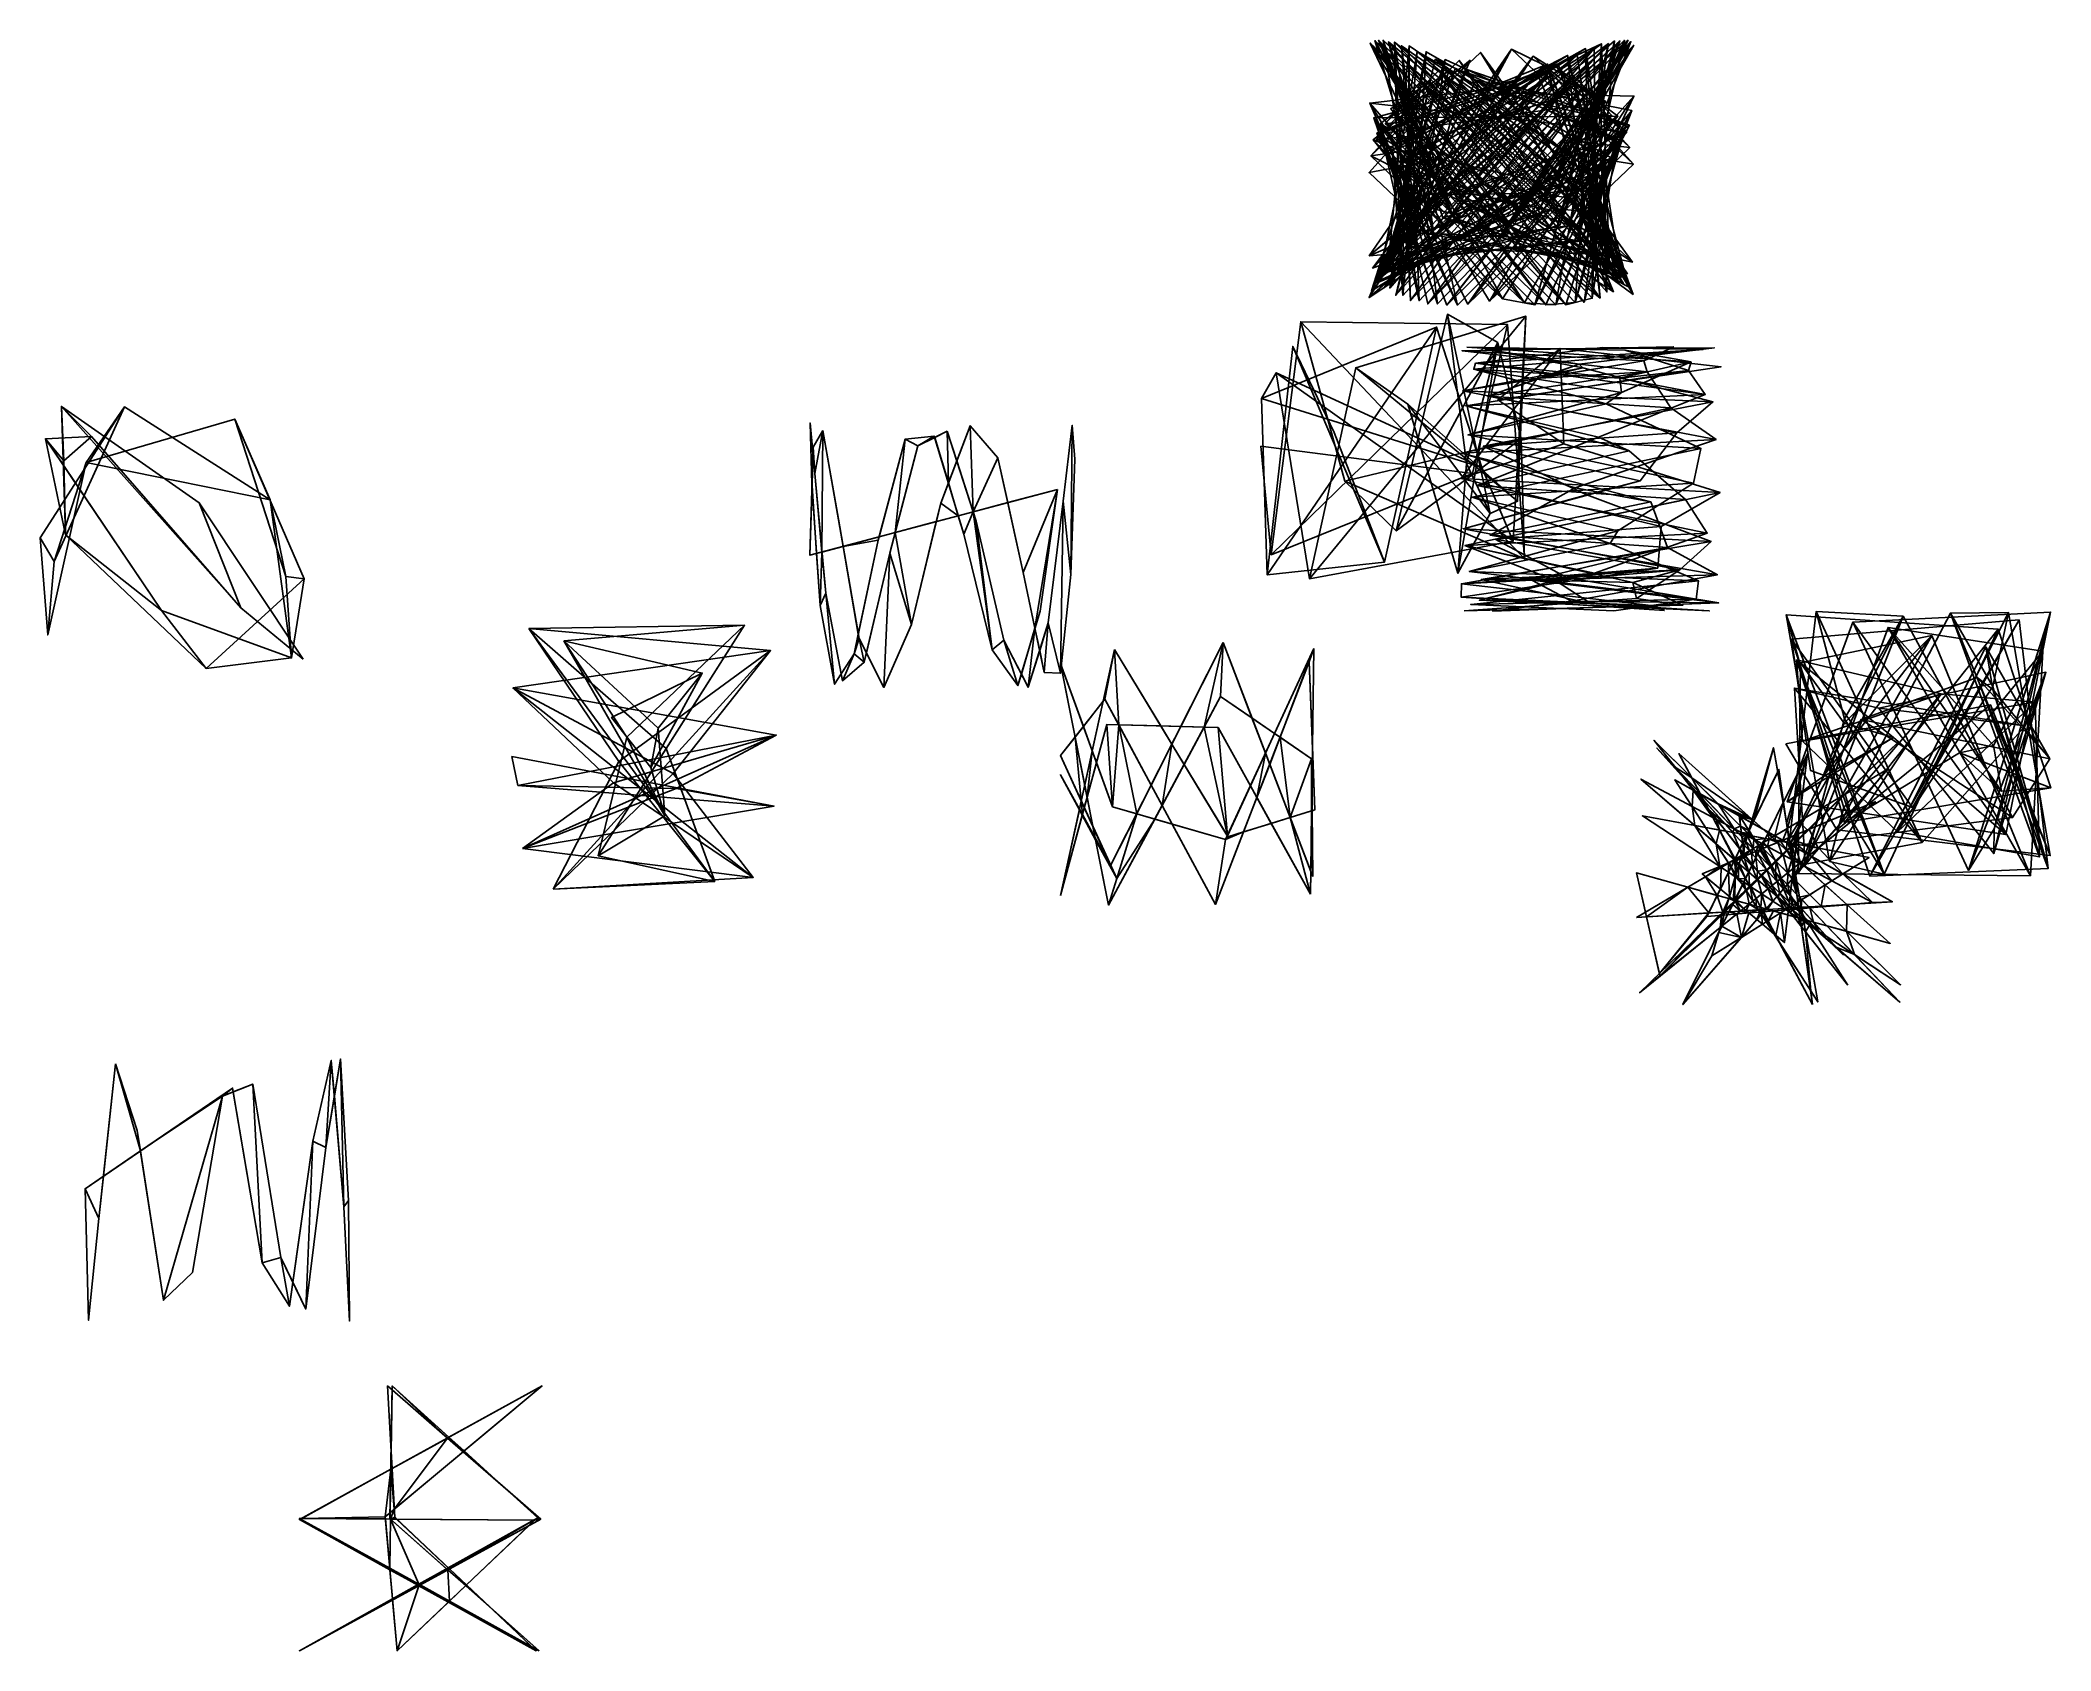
# Model space of a CAD drawing. Header units: metres. Extents: x -333 to 305, y -241 to 270.
import ezdxf

# ---------------------------------------------------------------- set-up
doc = ezdxf.new("R2010")
doc.units = ezdxf.units.M

msp = doc.modelspace()

# ---------------------------------------------------------------- linework, layer by layer
for p, q in [((125.24695, 223.6529, -400.6922), (88.848724, 268.68954, -399.6922)), ((88.848724, 268.68954, -399.6922), (136.39972, 206.74423, -398.6922)), ((118.414276, 218.40207, -380.6922), (90.348145, 269.4813, -379.6922)), ((90.348145, 269.4813, -379.6922), (143.20743, 211.51459, -378.6922)), ((146.40292, 216.3937, -397.6922), (91.4823, 269.6087, -398.6922)), ((91.4823, 269.6087, -398.6922), (115.19992, 213.44702, -399.6922)), ((111.91394, 213.29987, -360.6922), (92.95694, 269.60257, -359.6922)), ((92.95694, 269.60257, -359.6922), (149.66434, 216.54453, -358.6922)), ((152.62, 221.59366, -377.6922), (94.60513, 269.07703, -378.6922)), ((94.60513, 269.07703, -378.6922), (108.92865, 208.56897, -379.6922)), ((105.92905, 208.42856, -340.6922), (96.60297, 269.05106, -339.6922)), ((96.60297, 269.05106, -339.6922), (155.58856, 221.75232, -338.6922)), ((158.2273, 226.89288, -357.6922), (98.72229, 267.88208, -358.6922)), ((98.72229, 267.88208, -358.6922), (103.25308, 203.99408, -359.6922)), ((100.62164, 203.86386, -350.6922), (101.185455, 267.83667, -351.6922)), ((101.185455, 267.83667, -351.6922), (160.81967, 227.05063, -352.6922)), ((162.16754, 268.5258, -341.6922), (102.65332, 224.39499, -342.6922)), ((105.441376, 224.23517, -367.6922), (164.4068, 268.5621, -368.6922)), ((166.29779, 269.41068, -349.6922), (108.250916, 219.12823, -348.6922)), ((111.37506, 218.97382, -387.6922), (168.03937, 269.42725, -388.6922)), ((169.43607, 269.62616, -369.6922), (114.46417, 214.00162, -368.6922)), ((117.83682, 213.84888, -407.6922), (170.63351, 269.62222, -408.6922)), ((171.49728, 269.16873, -389.6922), (121.11777, 209.0928, -388.6922)), ((172.4245, 268.04572, -409.6922), (128.03128, 204.48041, -408.6922)), ((132.22421, 226.3074, -410.6922), (172.4245, 268.04572, -409.6922)), ((139.15314, 221.01389, -390.6922), (171.49728, 269.16873, -389.6922)), ((170.63351, 269.62222, -408.6922), (142.44846, 215.98367, -409.6922)), ((145.84222, 215.82605, -370.6922), (169.43607, 269.62616, -369.6922)), ((168.03937, 269.42725, -388.6922), (148.95343, 210.97229, -389.6922)), ((152.10544, 210.82996, -350.6922), (166.29779, 269.41068, -349.6922)), ((164.4068, 268.5621, -368.6922), (154.9455, 206.23972, -369.6922)), ((157.77289, 206.10193, -340.6922), (162.16754, 268.5258, -341.6922)), ((120.529755, 263.2767, -415.6922), (88.47687, 227.63708, -415.6922)), ((88.56995, 201.2608, -407.6922), (133.62003, 266.7772, -406.6922)), ((123.86273, 265.73428, -396.6922), (89.057434, 232.9425, -395.6922)), ((89.61224, 197.34271, -387.6922), (140.5162, 264.53882, -386.6922)), ((89.75598, 238.00888, -414.6922), (120.529755, 263.2767, -415.6922)), ((143.78186, 261.80093, -405.6922), (90.52905, 194.0057, -406.6922)), ((117.08185, 263.195, -376.6922), (90.78302, 238.1629, -375.6922)), ((145.1005, 262.05002, -401.6922), (90.98285, 240.15918, -402.6922)), ((91.78424, 193.9107, -367.6922), (147.13599, 261.7097, -366.6922)), ((92.34946, 240.0073, -363.6922), (148.40778, 262.13947, -362.6922)), ((92.60458, 195.94437, -390.6922), (112.63071, 263.50568, -391.6922)), ((151.4198, 264.81497, -381.6922), (93.89914, 234.99664, -382.6922)), ((109.448364, 263.58615, -352.6922), (94.2959, 196.0481, -351.6922)), ((95.79523, 234.83878, -343.6922), (154.45401, 264.8881, -342.6922)), ((96.13959, 199.67819, -370.6922), (106.57773, 265.97665, -371.6922)), ((157.1665, 266.98566, -361.6922), (97.82489, 229.71118, -362.6922)), ((103.71597, 266.04184, -338.6922), (98.33179, 199.79803, -339.6922)), ((100.1998, 229.55362, -347.6922), (159.83624, 267.04053, -348.6922)), ((163.06906, 232.20407, -337.6922), (103.71597, 266.04184, -338.6922)), ((106.57773, 265.97665, -371.6922), (165.21198, 232.3634, -372.6922)), ((167.00784, 237.44208, -353.6922), (109.448364, 263.58615, -352.6922)), ((112.63071, 263.50568, -391.6922), (168.64401, 237.5954, -392.6922)), ((170.39368, 195.56177, -377.6922), (117.08185, 263.195, -376.6922)), ((172.00641, 199.24518, -397.6922), (123.86273, 265.73428, -396.6922)), ((133.62003, 266.7772, -406.6922), (172.33148, 230.2951, -405.6922)), ((140.5162, 264.53882, -386.6922), (171.17438, 235.56955, -385.6922)), ((170.20163, 240.56534, -404.6922), (143.78186, 261.80093, -405.6922)), ((169.72574, 194.26273, -400.6922), (145.1005, 262.05002, -401.6922)), ((147.13599, 261.7097, -366.6922), (168.89221, 240.71777, -365.6922)), ((148.40778, 262.13947, -362.6922), (168.30579, 194.3595, -361.6922)), ((166.70596, 197.7514, -380.6922), (151.4198, 264.81497, -381.6922)), ((154.45401, 264.8881, -342.6922), (164.7594, 197.86246, -341.6922)), ((162.68463, 201.719, -360.6922), (157.1665, 266.98566, -361.6922)), ((159.83624, 267.04053, -348.6922), (160.26703, 201.84332, -349.6922)), ((88.68619, 249.67282, -403.6922), (135.01239, 255.03503, -402.6922)), ((122.48581, 256.99472, -392.6922), (89.31201, 190.11853, -391.6922)), ((89.95773, 244.97888, -383.6922), (141.86813, 258.83737, -382.6922)), ((90.12094, 192.71503, -410.6922), (119.17703, 260.453, -411.6922)), ((115.76306, 260.5544, -372.6922), (91.2619, 192.80435, -371.6922)), ((92.023254, 243.06512, -394.6922), (113.90613, 260.1886, -395.6922)), ((150.2009, 258.4426, -385.6922), (93.23233, 191.09811, -386.6922)), ((110.672424, 260.08624, -356.6922), (93.60599, 243.21649, -355.6922)), ((95.02591, 191.01932, -347.6922), (153.29291, 258.3334, -346.6922)), ((95.35358, 247.87885, -374.6922), (107.7406, 256.57294, -375.6922)), ((104.80829, 256.45654, -336.6922), (97.44824, 248.0169, -335.6922)), ((163.93277, 189.7891, -337.6922), (104.80829, 256.45654, -336.6922)), ((107.7406, 256.57294, -375.6922), (165.97864, 189.85886, -376.6922)), ((167.67743, 192.39334, -357.6922), (110.672424, 260.08624, -356.6922)), ((113.90613, 260.1886, -395.6922), (169.20633, 192.48288, -396.6922)), ((169.93631, 242.52295, -373.6922), (115.76306, 260.5544, -372.6922)), ((119.17703, 260.453, -411.6922), (171.02087, 242.67273, -412.6922)), ((171.77475, 247.36526, -393.6922), (122.48581, 256.99472, -392.6922)), ((135.01239, 255.03503, -402.6922), (172.19208, 188.99905, -401.6922)), ((141.86813, 258.83737, -382.6922), (170.8064, 191.38824, -381.6922)), ((167.39313, 245.50784, -384.6922), (150.2009, 258.4426, -385.6922)), ((153.29291, 258.3334, -346.6922), (165.54803, 245.65509, -345.6922)), ((129.42828, 252.96518, -412.6922), (88.50015, 188.0343, -411.6922)), ((126.63699, 186.88608, -404.6922), (88.68619, 249.67282, -403.6922)), ((156.0682, 254.58911, -365.6922), (96.96213, 188.7735, -366.6922)), ((99.24765, 188.71301, -343.6922), (158.82028, 254.46594, -344.6922)), ((99.65314, 252.36581, -354.6922), (102.20361, 252.49728, -355.6922)), ((159.26132, 187.79285, -353.6922), (99.65314, 252.36581, -354.6922)), ((161.23428, 250.30588, -345.6922), (101.62149, 187.0723, -346.6922)), ((102.20361, 252.49728, -355.6922), (161.7695, 187.84384, -356.6922)), ((104.33273, 187.03168, -363.6922), (163.56406, 250.16858, -364.6922)), ((172.47104, 251.89166, -413.6922), (129.42828, 252.96518, -412.6922)), ((130.82645, 187.6113, -414.6922), (172.47104, 251.89166, -413.6922)), ((163.56406, 250.16858, -364.6922), (156.0682, 254.58911, -365.6922)), ((158.82028, 254.46594, -344.6922), (161.23428, 250.30588, -345.6922)), ((119.7601, 185.92822, -384.6922), (89.95773, 244.97888, -383.6922)), ((147.68771, 185.73523, -393.6922), (92.023254, 243.06512, -394.6922)), ((93.60599, 243.21649, -355.6922), (150.89731, 185.74649, -354.6922)), ((153.79993, 186.4335, -373.6922), (95.35358, 247.87885, -374.6922)), ((97.44824, 248.0169, -335.6922), (156.69525, 186.46487, -336.6922)), ((165.54803, 245.65509, -345.6922), (107.07703, 186.02206, -344.6922)), ((110.140594, 186.00107, -383.6922), (167.39313, 245.50784, -384.6922)), ((137.7811, 186.32431, -394.6922), (171.77475, 247.36526, -393.6922)), ((171.02087, 242.67273, -412.6922), (141.1018, 185.70859, -413.6922)), ((144.53262, 185.6994, -374.6922), (169.93631, 242.52295, -373.6922)), ((141.1018, 185.70859, -413.6922), (89.75598, 238.00888, -414.6922)), ((90.78302, 238.1629, -375.6922), (144.53262, 185.6994, -374.6922)), ((90.98285, 240.15918, -402.6922), (116.51062, 185.63763, -403.6922)), ((113.17828, 185.63873, -364.6922), (92.34946, 240.0073, -363.6922)), ((168.89221, 240.71777, -365.6922), (113.17828, 185.63873, -364.6922)), ((116.51062, 185.63763, -403.6922), (170.20163, 240.56534, -404.6922)), ((168.64401, 237.5954, -392.6922), (147.68771, 185.73523, -393.6922)), ((150.89731, 185.74649, -354.6922), (167.00784, 237.44208, -353.6922)), ((89.057434, 232.9425, -395.6922), (137.7811, 186.32431, -394.6922)), ((93.89914, 234.99664, -382.6922), (110.140594, 186.00107, -383.6922)), ((107.07703, 186.02206, -344.6922), (95.79523, 234.83878, -343.6922)), ((97.82489, 229.71118, -362.6922), (104.33273, 187.03168, -363.6922)), ((101.62149, 187.0723, -346.6922), (100.1998, 229.55362, -347.6922)), ((171.17438, 235.56955, -385.6922), (119.7601, 185.92822, -384.6922)), ((172.33148, 230.2951, -405.6922), (126.63699, 186.88608, -404.6922)), ((165.21198, 232.3634, -372.6922), (153.79993, 186.4335, -373.6922)), ((156.69525, 186.46487, -336.6922), (163.06906, 232.20407, -337.6922)), ((88.47687, 227.63708, -415.6922), (130.82645, 187.6113, -414.6922)), ((88.50015, 188.0343, -411.6922), (132.22421, 226.3074, -410.6922)), ((96.96213, 188.7735, -366.6922), (105.441376, 224.23517, -367.6922)), ((102.65332, 224.39499, -342.6922), (99.24765, 188.71301, -343.6922)), ((172.19208, 188.99905, -401.6922), (125.24695, 223.6529, -400.6922)), ((161.7695, 187.84384, -356.6922), (158.2273, 226.89288, -357.6922)), ((160.81967, 227.05063, -352.6922), (159.26132, 187.79285, -353.6922)), ((89.31201, 190.11853, -391.6922), (139.15314, 221.01389, -390.6922)), ((93.23233, 191.09811, -386.6922), (111.37506, 218.97382, -387.6922)), ((108.250916, 219.12823, -348.6922), (95.02591, 191.01932, -347.6922)), ((170.8064, 191.38824, -381.6922), (118.414276, 218.40207, -380.6922)), ((165.97864, 189.85886, -376.6922), (152.62, 221.59366, -377.6922)), ((155.58856, 221.75232, -338.6922), (163.93277, 189.7891, -337.6922)), ((142.44846, 215.98367, -409.6922), (90.12094, 192.71503, -410.6922)), ((90.52905, 194.0057, -406.6922), (117.83682, 213.84888, -407.6922)), ((91.2619, 192.80435, -371.6922), (145.84222, 215.82605, -370.6922)), ((114.46417, 214.00162, -368.6922), (91.78424, 193.9107, -367.6922)), ((148.95343, 210.97229, -389.6922), (92.60458, 195.94437, -390.6922)), ((94.2959, 196.0481, -351.6922), (152.10544, 210.82996, -350.6922)), ((168.30579, 194.3595, -361.6922), (111.91394, 213.29987, -360.6922)), ((115.19992, 213.44702, -399.6922), (169.72574, 194.26273, -400.6922)), ((143.20743, 211.51459, -378.6922), (170.39368, 195.56177, -377.6922)), ((169.20633, 192.48288, -396.6922), (146.40292, 216.3937, -397.6922)), ((149.66434, 216.54453, -358.6922), (167.67743, 192.39334, -357.6922)), ((128.03128, 204.48041, -408.6922), (88.56995, 201.2608, -407.6922)), ((121.11777, 209.0928, -388.6922), (89.61224, 197.34271, -387.6922)), ((154.9455, 206.23972, -369.6922), (96.13959, 199.67819, -370.6922)), ((98.33179, 199.79803, -339.6922), (157.77289, 206.10193, -340.6922)), ((164.7594, 197.86246, -341.6922), (105.92905, 208.42856, -340.6922)), ((108.92865, 208.56897, -379.6922), (166.70596, 197.7514, -380.6922)), ((136.39972, 206.74423, -398.6922), (172.00641, 199.24518, -397.6922)), ((160.26703, 201.84332, -349.6922), (100.62164, 203.86386, -350.6922)), ((103.25308, 203.99408, -359.6922), (162.68463, 201.719, -360.6922)), ((57.483704, 106.472015, -409.6922), (66.82895, 180.34927, -403.6922)), ((66.82895, 180.34927, -403.6922), (80.77066, 129.81961, -397.6922)), ((109.88101, 178.65646, -349.6922), (93.41095, 104.15454, -343.6922)), ((97.1261, 114.01355, -391.6922), (113.33676, 182.70828, -385.6922)), ((124.208374, 134.082, -355.6922), (109.88101, 178.65646, -349.6922)), ((113.33676, 182.70828, -385.6922), (126.86493, 119.56711, -379.6922)), ((132.41455, 179.4588, -405.6922), (121.334564, 132.17667, -411.6922)), ((137.82751, 105.13397, -399.6922), (132.41455, 179.4588, -405.6922)), ((138.15607, 182.13062, -367.6922), (134.1521, 110.80615, -361.6922)), ((135.59314, 123.4375, -373.6922), (138.15607, 182.13062, -367.6922)), ((64.290344, 172.5303, -339.6922), (56.19629, 100.075714, -345.6922)), ((77.37924, 145.20352, -337.6922), (64.290344, 172.5303, -339.6922)), ((116.65723, 100.582886, -381.6922), (129.28061, 173.76776, -387.6922)), ((118.007904, 171.1549, -391.6922), (185.1507, 172.38266, -389.6922)), ((169.7362, 171.34286, -357.6922), (119.50549, 172.2976, -355.6922)), ((119.50549, 172.2976, -355.6922), (190.59778, 167.59186, -353.6922)), ((162.45792, 172.1997, -349.6922), (122.23901, 167.23444, -351.6922)), ((129.28061, 173.76776, -387.6922), (136.72516, 143.27277, -393.6922)), ((194.41742, 171.51782, -347.6922), (162.45792, 172.1997, -349.6922)), ((185.1507, 172.38266, -389.6922), (175.57434, 167.93808, -387.6922)), ((69.59836, 98.85675, -363.6922), (84.28522, 165.7659, -369.6922)), ((84.28522, 165.7659, -369.6922), (100.833984, 154.19608, -375.6922)), ((149.06226, 171.83041, -415.6922), (117.72061, 130.61801, -415.6922)), ((176.70544, 164.42224, -393.6922), (118.007904, 171.1549, -391.6922)), ((175.57434, 167.93808, -387.6922), (118.16922, 158.42563, -385.6922)), ((121.70032, 165.28134, -345.6922), (194.41742, 171.51782, -347.6922)), ((122.23901, 167.23444, -351.6922), (195.094, 157.29431, -353.6922)), ((125.39957, 171.68057, -381.6922), (198.0174, 172.08887, -383.6922)), ((156.32065, 165.69598, -379.6922), (125.39957, 171.68057, -381.6922)), ((155.09671, 166.8656, -385.6922), (126.122925, 156.71753, -387.6922)), ((129.2977, 155.548, -411.6922), (200.12164, 166.09686, -413.6922)), ((200.12164, 166.09686, -413.6922), (149.06226, 171.83041, -415.6922)), ((198.0174, 172.08887, -383.6922), (155.09671, 166.8656, -385.6922)), ((190.59778, 167.59186, -353.6922), (168.53922, 157.86572, -351.6922)), ((189.75201, 164.85806, -359.6922), (169.7362, 171.34286, -357.6922)), ((54.36145, 156.0156, -351.6922), (59.074707, 164.18057, -357.6922)), ((59.074707, 164.18057, -357.6922), (69.59836, 98.85675, -363.6922)), ((119.16815, 153.72174, -361.6922), (189.75201, 164.85806, -359.6922)), ((163.68356, 154.33939, -343.6922), (121.70032, 165.28134, -345.6922)), ((197.49622, 154.94958, -377.6922), (156.32065, 165.69598, -379.6922)), ((184.16238, 153.09848, -395.6922), (176.70544, 164.42224, -393.6922)), ((-332.87158, 111.830505, -415.6922), (-306.11734, 153.39005, -405.6922)), ((-282.45667, 122.88153, -345.6922), (-326.1587, 153.52219, -355.6922)), ((-326.1587, 153.52219, -355.6922), (-324.90445, 112.82602, -365.6922)), ((-306.11734, 153.39005, -405.6922), (-259.93982, 123.8367, -395.6922)), ((56.19629, 100.075714, -345.6922), (54.36145, 156.0156, -351.6922)), ((100.833984, 154.19608, -375.6922), (116.65723, 100.582886, -381.6922)), ((117.882324, 138.72137, -397.6922), (184.16238, 153.09848, -395.6922)), ((118.16922, 158.42563, -385.6922), (186.11777, 145.13696, -383.6922)), ((170.9259, 139.44849, -363.6922), (119.16815, 153.72174, -361.6922)), ((168.53922, 157.86572, -351.6922), (119.876526, 144.43723, -349.6922)), ((124.708466, 140.8948, -375.6922), (197.49622, 154.94958, -377.6922)), ((126.122925, 156.71753, -387.6922), (198.50574, 143.02866, -389.6922)), ((150.25601, 141.61203, -409.6922), (129.2977, 155.548, -411.6922)), ((195.094, 157.29431, -353.6922), (161.23505, 143.73499, -355.6922)), ((193.7113, 140.17188, -341.6922), (163.68356, 154.33939, -343.6922)), ((-271.16754, 149.49167, -395.6922), (-318.28024, 135.66461, -405.6922)), ((-249.15794, 98.87399, -385.6922), (-271.16754, 149.49167, -395.6922)), ((-87.27429, 132.22296, -363.6922), (-88.76099, 148.26273, -367.6922)), ((-88.76099, 148.26273, -367.6922), (-88.175995, 128.83304, -371.6922)), ((-47.3208, 122.86478, -387.6922), (-38.03412, 147.38885, -383.6922)), ((-38.03412, 147.38885, -383.6922), (-29.180725, 137.18243, -379.6922)), ((-5.6340637, 147.51984, -355.6922), (-8.478516, 123.461395, -351.6922)), ((-4.8229675, 136.73706, -359.6922), (-5.6340637, 147.51984, -355.6922)), ((-331.15842, 143.27371, -365.6922), (-316.55865, 143.92487, -355.6922)), ((-294.43228, 88.82013, -375.6922), (-331.15842, 143.27371, -365.6922)), ((-316.55865, 143.92487, -355.6922), (-269.2333, 89.658844, -345.6922)), ((-88.81058, 106.313995, -415.6922), (-87.77371, 140.61038, -411.6922)), ((-87.77371, 140.61038, -411.6922), (-84.714294, 145.9079, -407.6922)), ((-84.714294, 145.9079, -407.6922), (-79.78349, 117.727295, -403.6922)), ((-67.17044, 111.1022, -387.6922), (-58.556244, 143.15381, -391.6922)), ((-54.58658, 140.98264, -343.6922), (-63.509644, 106.96466, -347.6922)), ((-58.556244, 143.15381, -391.6922), (-49.35962, 144.05115, -395.6922)), ((-45.280792, 145.686, -339.6922), (-54.58658, 140.98264, -343.6922)), ((-49.35962, 144.05115, -395.6922), (-40.03961, 113.04077, -399.6922)), ((-36.049316, 117.09943, -335.6922), (-45.280792, 145.686, -339.6922)), ((54.197174, 140.84555, -415.6922), (57.483704, 106.472015, -409.6922)), ((121.334564, 132.17667, -411.6922), (54.197174, 140.84555, -415.6922)), ((93.41095, 104.15454, -343.6922), (77.37924, 145.20352, -337.6922)), ((119.876526, 144.43723, -349.6922), (191.41626, 129.13297, -347.6922)), ((161.23505, 143.73499, -355.6922), (122.80856, 128.39227, -357.6922)), ((157.54495, 125.44647, -373.6922), (124.708466, 140.8948, -375.6922)), ((136.72516, 143.27277, -393.6922), (137.82751, 105.13397, -399.6922)), ((199.76984, 126.18555, -407.6922), (150.25601, 141.61203, -409.6922)), ((198.50574, 143.02866, -389.6922), (153.8818, 127.64975, -391.6922)), ((186.11777, 145.13696, -383.6922), (174.43085, 129.87537, -381.6922)), ((-318.28024, 135.66461, -405.6922), (-330.474, 81.05524, -415.6922)), ((-29.180725, 137.18243, -379.6922), (-21.197815, 100.87549, -375.6922)), ((-6.085022, 100.230316, -363.6922), (-4.8229675, 136.73706, -359.6922)), ((177.82199, 123.24399, -399.6922), (117.882324, 138.72137, -397.6922)), ((121.194244, 124.709015, -339.6922), (193.7113, 140.17188, -341.6922)), ((134.1521, 110.80615, -361.6922), (124.208374, 134.082, -355.6922)), ((188.87875, 123.97592, -365.6922), (170.9259, 139.44849, -363.6922)), ((-88.175995, 128.83304, -371.6922), (-85.548874, 90.3638, -375.6922)), ((-83.790115, 94.27493, -359.6922), (-87.27429, 132.22296, -363.6922)), ((80.77066, 129.81961, -397.6922), (97.1261, 114.01355, -391.6922)), ((117.72061, 130.61801, -415.6922), (181.07431, 115.40518, -413.6922)), ((174.43085, 129.87537, -381.6922), (118.36624, 114.71582, -379.6922)), ((122.80856, 128.39227, -357.6922), (195.74164, 113.35184, -359.6922)), ((153.8818, 127.64975, -391.6922), (126.87506, 112.67871, -393.6922)), ((191.41626, 129.13297, -347.6922), (167.3334, 114.030365, -345.6922)), ((-249.47531, 73.331085, -335.6922), (-282.45667, 122.88153, -345.6922)), ((-259.93982, 123.8367, -395.6922), (-253.16974, 73.73953, -385.6922)), ((-10.325104, 127.16153, -415.6922), (-88.81058, 106.313995, -415.6922)), ((-56.58264, 84.346344, -391.6922), (-47.3208, 122.86478, -387.6922)), ((-15.819519, 88.57352, -411.6922), (-10.325104, 127.16153, -415.6922)), ((-8.478516, 123.461395, -351.6922), (-13.215057, 84.903015, -347.6922)), ((118.865814, 109.40546, -367.6922), (188.87875, 123.97592, -365.6922)), ((164.90579, 110.05084, -337.6922), (121.194244, 124.709015, -339.6922)), ((126.86493, 119.56711, -379.6922), (135.59314, 123.4375, -373.6922)), ((128.45972, 111.35626, -405.6922), (199.76984, 126.18555, -407.6922)), ((196.94385, 110.70044, -371.6922), (157.54495, 125.44647, -373.6922)), ((183.1529, 108.768616, -401.6922), (177.82199, 123.24399, -399.6922)), ((-79.78349, 117.727295, -403.6922), (-73.22447, 79.89627, -399.6922)), ((-27.350342, 79.39334, -339.6922), (-36.049316, 117.09943, -335.6922)), ((181.07431, 115.40518, -413.6922), (180.00726, 102.25836, -411.6922)), ((-330.474, 81.05524, -415.6922), (-332.87158, 111.830505, -415.6922)), ((-324.90445, 112.82602, -365.6922), (-280.2919, 70.42642, -375.6922)), ((-74.77951, 75.0076, -383.6922), (-67.17044, 111.1022, -387.6922)), ((-40.03961, 113.04077, -399.6922), (-31.053894, 76.342285, -403.6922)), ((117.79248, 97.259796, -403.6922), (183.1529, 108.768616, -401.6922)), ((118.36624, 114.71582, -379.6922), (187.06271, 101.71484, -377.6922)), ((172.10474, 97.71582, -369.6922), (118.865814, 109.40546, -367.6922)), ((167.3334, 114.030365, -345.6922), (120.283325, 101.18143, -343.6922)), ((124.0444, 98.659424, -369.6922), (196.94385, 110.70044, -371.6922)), ((126.87506, 112.67871, -393.6922), (198.96088, 100.13968, -395.6922)), ((151.45789, 99.147125, -403.6922), (128.45972, 111.35626, -405.6922)), ((195.74164, 113.35184, -359.6922), (160.00577, 100.65811, -361.6922)), ((192.97455, 98.18338, -335.6922), (164.90579, 110.05084, -337.6922)), ((-63.509644, 106.96466, -347.6922), (-71.60603, 72.39801, -351.6922)), ((180.00726, 102.25836, -411.6922), (117.73859, 92.96295, -409.6922)), ((-280.2919, 70.42642, -375.6922), (-249.15794, 98.87399, -385.6922)), ((-21.197815, 100.87549, -375.6922), (-14.479553, 69.16733, -371.6922)), ((-9.35788, 68.86755, -367.6922), (-6.085022, 100.230316, -363.6922)), ((178.92276, 90.28168, -405.6922), (117.79248, 97.259796, -403.6922)), ((120.283325, 101.18143, -343.6922), (192.20935, 92.32858, -341.6922)), ((120.72214, 90.72043, -337.6922), (192.97455, 98.18338, -335.6922)), ((160.00577, 100.65811, -361.6922), (123.41092, 92.02988, -363.6922)), ((158.77368, 90.95953, -367.6922), (124.0444, 98.659424, -369.6922)), ((199.38232, 91.20978, -401.6922), (151.45789, 99.147125, -403.6922)), ((198.96088, 100.13968, -395.6922), (152.66681, 91.74222, -397.6922)), ((187.98328, 90.495026, -371.6922), (172.10474, 97.71582, -369.6922)), ((187.06271, 101.71484, -377.6922), (173.27298, 92.63977, -375.6922)), ((-269.2333, 89.658844, -345.6922), (-249.47531, 73.331085, -335.6922)), ((-85.548874, 90.3638, -375.6922), (-81.00783, 65.37918, -379.6922)), ((-78.48033, 66.50784, -355.6922), (-83.790115, 94.27493, -359.6922)), ((117.73859, 92.96295, -409.6922), (182.12308, 88.78143, -407.6922)), ((173.27298, 92.63977, -375.6922), (118.598206, 88.722595, -373.6922)), ((118.598206, 88.722595, -373.6922), (187.98328, 90.495026, -371.6922)), ((166.12106, 88.6767, -339.6922), (120.72214, 90.72043, -337.6922)), ((123.41092, 92.02988, -363.6922), (196.35846, 88.64404, -365.6922)), ((152.66681, 91.74222, -397.6922), (127.65866, 88.62448, -399.6922)), ((127.65866, 88.62448, -399.6922), (199.38232, 91.20978, -401.6922)), ((196.35846, 88.64404, -365.6922), (158.77368, 90.95953, -367.6922)), ((192.20935, 92.32858, -341.6922), (166.12106, 88.6767, -339.6922)), ((182.12308, 88.78143, -407.6922), (178.92276, 90.28168, -405.6922)), ((-253.16974, 73.73953, -385.6922), (-294.43228, 88.82013, -375.6922)), ((-109.534, 84.11951, -363.6922), (-177.91821, 83.02466, -372.6922)), ((-177.91821, 83.02466, -372.6922), (-101.276215, 76.064575, -381.6922)), ((-166.86996, 79.18994, -354.6922), (-109.534, 84.11951, -363.6922)), ((-65.361374, 64.4025, -395.6922), (-56.58264, 84.346344, -391.6922)), ((-22.843933, 64.98715, -407.6922), (-15.819519, 88.57352, -411.6922)), ((-13.215057, 84.903015, -347.6922), (-19.611145, 64.44977, -343.6922)), ((234.4953, 9.236374, -397.6922), (220.76959, 87.4418, -394.6922)), ((220.76959, 87.4418, -394.6922), (239.26605, 21.5159, -391.6922)), ((221.0965, 28.07666, -373.6922), (241.83801, 85.03473, -370.6922)), ((230.3111, 88.51083, -355.6922), (221.63928, 13.918915, -352.6922)), ((224.53027, 5.4164276, -381.6922), (253.06885, 83.401886, -384.6922)), ((257.8205, 86.949005, -354.6922), (226.79681, 8.364883, -357.6922)), ((263.86743, 15.205383, -358.6922), (230.3111, 88.51083, -355.6922)), ((236.81354, 19.283447, -412.6922), (272.84796, 87.98984, -409.6922)), ((241.83801, 85.03473, -370.6922), (278.59875, 6.3402557, -367.6922)), ((253.06885, 83.401886, -384.6922), (288.99084, 31.48642, -387.6922)), ((256.04645, 18.629211, -405.6922), (291.28113, 88.118835, -408.6922)), ((292.56366, 23.135986, -351.6922), (257.8205, 86.949005, -354.6922)), ((294.61182, 85.78323, -340.6922), (260.83795, 26.314514, -337.6922)), ((272.84796, 87.98984, -409.6922), (301.04614, 10.634125, -406.6922)), ((286.5678, 11.704834, -366.6922), (304.591, 88.25839, -369.6922)), ((304.591, 88.25839, -369.6922), (290.36377, 17.803528, -372.6922)), ((291.28113, 88.118835, -408.6922), (304.50226, 11.092133, -411.6922)), ((303.8103, 6.962158, -343.6922), (294.61182, 85.78323, -340.6922)), ((-122.92236, 68.94968, -345.6922), (-166.86996, 79.18994, -354.6922)), ((-73.22447, 79.89627, -399.6922), (-65.361374, 64.4025, -395.6922)), ((-19.611145, 64.44977, -343.6922), (-27.350342, 79.39334, -339.6922)), ((6.5338745, 7.896942, -408.6922), (42.19998, 78.599915, -401.6922)), ((42.19998, 78.599915, -401.6922), (70.61908, 4.394455, -394.6922)), ((42.97818, 16.122864, -352.6922), (70.95355, 76.74655, -345.6922)), ((70.95355, 76.74655, -345.6922), (69.90802, -1.1316681, -338.6922)), ((228.46436, 38.024323, -336.6922), (222.39581, 79.665955, -339.6922)), ((222.39581, 79.665955, -339.6922), (247.29822, 4.56369, -342.6922)), ((266.88556, 80.84781, -379.6922), (232.32446, 36.091736, -376.6922)), ((247.29822, 4.56369, -342.6922), (284.01416, 77.25427, -345.6922)), ((288.0161, 82.854034, -393.6922), (251.87408, 5.2016296, -396.6922)), ((298.19824, 4.6983643, -382.6922), (266.88556, 80.84781, -379.6922)), ((284.01416, 77.25427, -345.6922), (304.30865, 41.69696, -348.6922)), ((304.65588, 32.532867, -390.6922), (288.0161, 82.854034, -393.6922)), ((-101.276215, 76.064575, -381.6922), (-183.04997, 64.24527, -390.6922)), ((-81.00783, 65.37918, -379.6922), (-74.77951, 75.0076, -383.6922)), ((-71.60603, 72.39801, -351.6922), (-78.48033, 66.50784, -355.6922)), ((-31.053894, 76.342285, -403.6922), (-22.843933, 64.98715, -407.6922)), ((5.9110107, -4.6235657, -373.6922), (-9.361603, 71.98547, -366.6922)), ((-9.361603, 71.98547, -366.6922), (7.167267, 26.55014, -359.6922)), ((-9.338623, -1.5649719, -353.6922), (7.8078613, 76.428345, -360.6922)), ((7.8078613, 76.428345, -360.6922), (43.755066, 17.020233, -367.6922)), ((69.532196, 72.52783, -381.6922), (39.84436, -4.425827, -388.6922)), ((71.27484, 25.559998, -374.6922), (69.532196, 72.52783, -381.6922)), ((251.87408, 5.2016296, -396.6922), (224.02637, 73.09558, -399.6922)), ((224.02637, 73.09558, -399.6922), (225.89636, 47.38855, -402.6922)), ((225.31445, 72.22272, -378.6922), (224.53027, 5.4164276, -381.6922)), ((254.82819, 48.505646, -375.6922), (225.31445, 72.22272, -378.6922)), ((275.75616, 43.672302, -388.6922), (302.17413, 75.868286, -385.6922)), ((302.17413, 75.868286, -385.6922), (298.19824, 4.6983643, -382.6922)), ((-183.04997, 64.24527, -390.6922), (-99.48071, 49.26944, -399.6922)), ((-151.6884, 54.875763, -336.6922), (-122.92236, 68.94968, -345.6922)), ((-14.479553, 69.16733, -371.6922), (-9.35788, 68.86755, -367.6922)), ((226.79681, 8.364883, -357.6922), (223.3601, 64.18536, -360.6922)), ((223.3601, 64.18536, -360.6922), (250.15106, 57.79248, -363.6922)), ((244.52039, 54.168396, -349.6922), (281.35614, 67.48657, -346.6922)), ((278.59875, 6.3402557, -367.6922), (303.09717, 69.18213, -364.6922)), ((281.35614, 67.48657, -346.6922), (303.8103, 6.962158, -343.6922)), ((303.09717, 69.18213, -364.6922), (296.49377, 52.2099, -361.6922)), ((4.6956177, 60.698517, -395.6922), (-9.300446, 42.79544, -402.6922)), ((39.84436, -4.425827, -388.6922), (4.6956177, 60.698517, -395.6922)), ((41.418274, 61.529816, -380.6922), (5.9110107, -4.6235657, -373.6922)), ((70.27026, 41.779297, -387.6922), (41.418274, 61.529816, -380.6922)), ((285.53223, 58.8627, -414.6922), (220.6604, 46.522552, -415.6922)), ((269.88617, 62.365875, -400.6922), (234.4953, 9.236374, -397.6922)), ((250.15106, 57.79248, -363.6922), (286.5678, 11.704834, -366.6922)), ((299.7182, 59.689667, -403.6922), (269.88617, 62.365875, -400.6922)), ((304.50226, 11.092133, -411.6922), (285.53223, 58.8627, -414.6922)), ((301.04614, 10.634125, -406.6922), (299.7182, 59.689667, -403.6922)), ((-139.27704, 39.006256, -343.6922), (-151.6884, 54.875763, -336.6922)), ((5.295929, 52.63214, -346.6922), (-9.338623, -1.5649719, -353.6922)), ((40.633423, 51.681976, -339.6922), (5.295929, 52.63214, -346.6922)), ((69.90802, -1.1316681, -338.6922), (40.633423, 51.681976, -339.6922)), ((221.63928, 13.918915, -352.6922), (244.52039, 54.168396, -349.6922)), ((296.49377, 52.2099, -361.6922), (263.86743, 15.205383, -358.6922)), ((-99.48071, 49.26944, -399.6922), (-181.43558, 33.310455, -408.6922)), ((174.29205, -32.41043, -405.6922), (256.51257, 47.26584, -410.6922)), ((240.29407, -30.068024, -350.6922), (178.86438, 47.568237, -345.6922)), ((178.86438, 47.568237, -345.6922), (257.03107, -29.908234, -340.6922)), ((256.8069, -35.397415, -375.6922), (179.7536, 45.179596, -370.6922)), ((179.7536, 45.179596, -370.6922), (238.88824, -20.533798, -365.6922)), ((256.51257, 47.26584, -410.6922), (180.7012, -27.054092, -415.6922)), ((197.16956, -20.768845, -345.6922), (216.72742, 45.27838, -350.6922)), ((216.72742, 45.27838, -350.6922), (230.75214, -35.330017, -355.6922)), ((220.6604, 46.522552, -415.6922), (236.81354, 19.283447, -412.6922)), ((225.89636, 47.38855, -402.6922), (256.04645, 18.629211, -405.6922)), ((290.36377, 17.803528, -372.6922), (254.82819, 48.505646, -375.6922)), ((-183.28812, 42.434937, -415.6922), (-100.14493, 26.75946, -406.6922)), ((-181.43558, 33.310455, -408.6922), (-183.28812, 42.434937, -415.6922)), ((-134.82669, 23.629852, -352.6922), (-139.27704, 39.006256, -343.6922)), ((-9.300446, 42.79544, -402.6922), (8.459564, 3.751236, -409.6922)), ((70.61908, 4.394455, -394.6922), (70.27026, 41.779297, -387.6922)), ((173.31943, -8.535858, -370.6922), (253.05444, 38.565918, -375.6922)), ((253.77686, -16.785904, -410.6922), (186.72629, 43.418457, -405.6922)), ((186.72629, 43.418457, -405.6922), (229.1366, -36.163788, -400.6922)), ((188.0167, -36.196533, -380.6922), (227.49774, 43.28714, -385.6922)), ((253.05444, 38.565918, -375.6922), (188.0167, -36.196533, -380.6922)), ((218.44885, 38.378754, -395.6922), (195.62915, -8.252396, -390.6922)), ((229.1366, -36.163788, -400.6922), (218.44885, 38.378754, -395.6922)), ((227.49774, 43.28714, -385.6922), (220.16748, -16.529861, -390.6922)), ((239.26605, 21.5159, -391.6922), (275.75616, 43.672302, -388.6922)), ((304.30865, 41.69696, -348.6922), (292.56366, 23.135986, -351.6922)), ((-9.369263, 36.677734, -415.6922), (6.5338745, 7.896942, -408.6922)), ((8.459564, 3.751236, -409.6922), (-9.369263, 36.677734, -415.6922)), ((248.14587, -3.8403625, -385.6922), (174.70297, 35.320007, -380.6922)), ((174.70297, 35.320007, -380.6922), (256.8069, -35.397415, -375.6922)), ((230.75214, -35.330017, -355.6922), (185.48871, 35.106873, -360.6922)), ((185.48871, 35.106873, -360.6922), (254.43451, -3.5468903, -365.6922)), ((232.32446, 36.091736, -376.6922), (221.0965, 28.07666, -373.6922)), ((260.83795, 26.314514, -337.6922), (228.46436, 38.024323, -336.6922)), ((288.99084, 31.48642, -387.6922), (304.65588, 32.532867, -390.6922)), ((-100.14493, 26.75946, -406.6922), (-179.8958, 13.349396, -397.6922)), ((7.167267, 26.55014, -359.6922), (42.97818, 16.122864, -352.6922)), ((43.755066, 17.020233, -367.6922), (71.27484, 25.559998, -374.6922)), ((249.19232, 28.175201, -400.6922), (174.29205, -32.41043, -405.6922)), ((194.12299, 5.268265, -395.6922), (249.19232, 28.175201, -400.6922)), ((-155.95657, 10.972366, -361.6922), (-134.82669, 23.629852, -352.6922)), ((257.03107, -29.908234, -340.6922), (175.18106, 23.63739, -335.6922)), ((175.18106, 23.63739, -335.6922), (247.04395, 10.45256, -340.6922)), ((207.54846, 10.153595, -360.6922), (205.85956, 23.907959, -355.6922)), ((205.85956, 23.907959, -355.6922), (240.29407, -30.068024, -350.6922)), ((-179.8958, 13.349396, -397.6922), (-106.7912, 4.142929, -388.6922)), ((-119.00989, 2.8619385, -370.6922), (-155.95657, 10.972366, -361.6922)), ((247.04395, 10.45256, -340.6922), (197.16956, -20.768845, -345.6922)), ((238.88824, -20.533798, -365.6922), (207.54846, 10.153595, -360.6922)), ((-106.7912, 4.142929, -388.6922), (-170.26686, 0.47000122, -379.6922)), ((-170.26686, 0.47000122, -379.6922), (-119.00989, 2.8619385, -370.6922)), ((173.28387, 5.5684967, -415.6922), (253.77686, -16.785904, -410.6922)), ((180.7012, -27.054092, -415.6922), (173.28387, 5.5684967, -415.6922)), ((220.16748, -16.529861, -390.6922), (194.12299, 5.268265, -395.6922)), ((254.43451, -3.5468903, -365.6922), (173.31943, -8.535858, -370.6922)), ((195.62915, -8.252396, -390.6922), (248.14587, -3.8403625, -385.6922)), ((-314.2832, -104.054245, -399.6922), (-309.0438, -54.995804, -391.6922)), ((-309.0438, -54.995804, -391.6922), (-302.09903, -76.080154, -383.6922)), ((-240.56882, -53.894882, -383.6922), (-246.41975, -79.52919, -391.6922)), ((-242.27524, -81.45529, -343.6922), (-237.67862, -53.43303, -351.6922)), ((-236.61746, -100.35596, -375.6922), (-240.56882, -53.894882, -383.6922)), ((-237.67862, -53.43303, -351.6922), (-235.13329, -98.324844, -359.6922)), ((-271.8884, -62.659683, -415.6922), (-318.64685, -94.566025, -415.6922)), ((-275.0176, -65.23117, -359.6922), (-265.49512, -61.36801, -351.6922)), ((-262.5027, -118.073555, -407.6922), (-271.8884, -62.659683, -415.6922)), ((-265.49512, -61.36801, -351.6922), (-256.55933, -116.35205, -343.6922)), ((-284.62604, -121.093636, -367.6922), (-275.0176, -65.23117, -359.6922)), ((-302.09903, -76.080154, -383.6922), (-293.81436, -129.93277, -375.6922)), ((-246.41975, -79.52919, -391.6922), (-253.86151, -131.81783, -399.6922)), ((-248.68127, -132.71793, -335.6922), (-242.27524, -81.45529, -343.6922)), ((-318.64685, -94.566025, -415.6922), (-317.54138, -136.2937, -407.6922)), ((-234.77324, -136.55359, -367.6922), (-236.61746, -100.35596, -375.6922)), ((-235.13329, -98.324844, -359.6922), (-234.77324, -136.55359, -367.6922)), ((-317.54138, -136.2937, -407.6922), (-314.2832, -104.054245, -399.6922)), ((-293.81436, -129.93277, -375.6922), (-284.62604, -121.093636, -367.6922)), ((-253.86151, -131.81783, -399.6922), (-262.5027, -118.073555, -407.6922)), ((-256.55933, -116.35205, -343.6922), (-248.68127, -132.71793, -335.6922)), ((-250.6771, -199.49797, -365.6922), (-173.72615, -157.09822, -376.6922)), ((-173.72615, -157.09822, -376.6922), (-223.49496, -198.61302, -387.6922)), ((-174.17433, -199.33734, -349.6922), (-222.74503, -157.09683, -338.6922)), ((-222.74503, -157.09683, -338.6922), (-220.46466, -198.77414, -343.6922)), ((-221.98972, -199.17633, -393.6922), (-221.22961, -157.09607, -382.6922)), ((-221.22961, -157.09607, -382.6922), (-175.10834, -198.93501, -371.6922)), ((-250.70746, -199.0959, -415.6922), (-174.63507, -241.09589, -404.6922)), ((-176.09094, -199.65894, -409.6922), (-250.70746, -199.0959, -415.6922)), ((-175.10834, -198.93501, -371.6922), (-250.69987, -241.09541, -360.6922)), ((-250.69987, -241.09541, -360.6922), (-174.17433, -199.33734, -349.6922)), ((-175.59346, -241.09433, -354.6922), (-250.6771, -199.49797, -365.6922)), ((-223.49496, -198.61302, -387.6922), (-219.69608, -241.09264, -398.6922)), ((-174.63507, -241.09589, -404.6922), (-221.98972, -199.17633, -393.6922)), ((-220.46466, -198.77414, -343.6922), (-175.59346, -241.09433, -354.6922)), ((-219.69608, -241.09264, -398.6922), (-176.09094, -199.65894, -409.6922))]:
    msp.add_line(p, q)
for points in [[(88.56995, 201.2608, -407.6922), (170.63351, 269.62222, -408.6922), (128.03128, 204.48041, -408.6922), (128.03139, 204.48051, -408.6921)], [(170.63351, 269.62222, -408.6922), (88.56995, 201.2608, -407.6922), (117.83682, 213.84888, -407.6922), (117.83692, 213.84898, -407.6921)], [(106.43048, 239.99905, -399.32245), (115.19992, 213.44702, -399.6922), (88.848724, 268.68954, -399.6922), (88.84882, 268.68964, -399.6921)], [(88.848724, 268.68954, -399.6922), (169.72574, 194.26273, -400.6922), (125.24695, 223.6529, -400.6922), (125.24705, 223.653, -400.6921)], [(169.72574, 194.26273, -400.6922), (88.848724, 268.68954, -399.6922), (115.19992, 213.44702, -399.6922), (115.20002, 213.44713, -399.6921)], [(89.61224, 197.34271, -387.6922), (168.03937, 269.42725, -388.6922), (121.11777, 209.0928, -388.6922), (121.11787, 209.09291, -388.6921)], [(168.03937, 269.42725, -388.6922), (89.61224, 197.34271, -387.6922), (111.37506, 218.97382, -387.6922), (111.37516, 218.97392, -387.6921)], [(104.967255, 239.37659, -379.41562), (108.92865, 208.56897, -379.6922), (90.348145, 269.4813, -379.6922), (90.34824, 269.48138, -379.6921)], [(90.348145, 269.4813, -379.6922), (166.70596, 197.7514, -380.6922), (118.414276, 218.40207, -380.6922), (118.414375, 218.40218, -380.6921)], [(166.70596, 197.7514, -380.6922), (90.348145, 269.4813, -379.6922), (108.92865, 208.56897, -379.6922), (108.92875, 208.56908, -379.6921)], [(146.40292, 216.3937, -397.6922), (136.39972, 206.74423, -398.6922), (91.4823, 269.6087, -398.6922), (91.4824, 269.6088, -398.6921)], [(106.43048, 239.99905, -399.32245), (91.4823, 269.6087, -398.6922), (136.39972, 206.74423, -398.6922), (136.39983, 206.74434, -398.6921)], [(91.78424, 193.9107, -367.6922), (164.4068, 268.5621, -368.6922), (114.46417, 214.00162, -368.6922), (114.46427, 214.00172, -368.6921)], [(164.4068, 268.5621, -368.6922), (91.78424, 193.9107, -367.6922), (105.441376, 224.23517, -367.6922), (105.441475, 224.23528, -367.6921)], [(102.4913, 237.70874, -359.52408), (103.25308, 203.99408, -359.6922), (92.95694, 269.60257, -359.6922), (92.95704, 269.60266, -359.6921)], [(92.95694, 269.60257, -359.6922), (162.68463, 201.719, -360.6922), (111.91394, 213.29987, -360.6922), (111.91404, 213.29997, -360.6921)], [(162.68463, 201.719, -360.6922), (92.95694, 269.60257, -359.6922), (103.25308, 203.99408, -359.6922), (103.25318, 203.99419, -359.6921)], [(160.81967, 227.05063, -352.6922), (94.2959, 196.0481, -351.6922), (101.185455, 267.83667, -351.6922), (101.185555, 267.83676, -351.6921)], [(101.1189, 229.03949, -351.57416), (101.185455, 267.83667, -351.6922), (94.2959, 196.0481, -351.6922), (94.296, 196.0482, -351.6921)], [(152.62, 221.59366, -377.6922), (143.20743, 211.51459, -378.6922), (94.60513, 269.07703, -378.6922), (94.60523, 269.07712, -378.6921)], [(104.967255, 239.37659, -379.41562), (94.60513, 269.07703, -378.6922), (143.20743, 211.51459, -378.6922), (143.20753, 211.5147, -378.6921)], [(98.50546, 234.73007, -339.65994), (98.33179, 199.79803, -339.6922), (96.60297, 269.05106, -339.6922), (96.603065, 269.05115, -339.6921)], [(96.60297, 269.05106, -339.6922), (157.77289, 206.10193, -340.6922), (105.92905, 208.42856, -340.6922), (105.929146, 208.42867, -340.6921)], [(157.77289, 206.10193, -340.6922), (96.60297, 269.05106, -339.6922), (98.33179, 199.79803, -339.6922), (98.33189, 199.79814, -339.6921)], [(158.2273, 226.89288, -357.6922), (149.66434, 216.54453, -358.6922), (98.72229, 267.88208, -358.6922), (98.72239, 267.88217, -358.6921)], [(102.4913, 237.70874, -359.52408), (98.72229, 267.88208, -358.6922), (149.66434, 216.54453, -358.6922), (149.66444, 216.54463, -358.6921)], [(162.16754, 268.5258, -341.6922), (154.45401, 264.8881, -342.6922), (102.65332, 224.39499, -342.6922), (102.65342, 224.3951, -342.6921)], [(157.07327, 238.6861, -369.46732), (114.46417, 214.00162, -368.6922), (164.4068, 268.5621, -368.6922), (164.4069, 268.5622, -368.6921)], [(155.14746, 239.8075, -389.36768), (121.11777, 209.0928, -388.6922), (168.03937, 269.42725, -388.6922), (168.03947, 269.42734, -388.6921)], [(154.08936, 239.96472, -409.27917), (128.03128, 204.48041, -408.6922), (170.63351, 269.62222, -408.6922), (170.63362, 269.6223, -408.6921)], [(132.22421, 226.3074, -410.6922), (142.44846, 215.98367, -409.6922), (172.4245, 268.04572, -409.6922), (172.4246, 268.0458, -409.6921)], [(139.15314, 221.01389, -390.6922), (148.95343, 210.97229, -389.6922), (171.49728, 269.16873, -389.6922), (171.49739, 269.16882, -389.6921)], [(154.08936, 239.96472, -409.27917), (172.4245, 268.04572, -409.6922), (142.44846, 215.98367, -409.6922), (142.44856, 215.98378, -409.6921)], [(145.84222, 215.82605, -370.6922), (154.9455, 206.23972, -369.6922), (169.43607, 269.62616, -369.6922), (169.43617, 269.62625, -369.6921)], [(155.14746, 239.8075, -389.36768), (171.49728, 269.16873, -389.6922), (148.95343, 210.97229, -389.6922), (148.95354, 210.9724, -389.6921)], [(152.10544, 210.82996, -350.6922), (160.26703, 201.84332, -349.6922), (166.29779, 269.41068, -349.6922), (166.2979, 269.41077, -349.6921)], [(154.45401, 264.8881, -342.6922), (162.16754, 268.5258, -341.6922), (164.7594, 197.86246, -341.6922), (164.7595, 197.86256, -341.6921)], [(157.07327, 238.6861, -369.46732), (169.43607, 269.62616, -369.6922), (154.9455, 206.23972, -369.6922), (154.9456, 206.23982, -369.6921)], [(160.22195, 236.4076, -349.58752), (166.29779, 269.41068, -349.6922), (160.26703, 201.84332, -349.6922), (160.26714, 201.84343, -349.6921)], [(161.95828, 231.95956, -341.6446), (164.7594, 197.86246, -341.6922), (162.16754, 268.5258, -341.6922), (162.16765, 268.52588, -341.6921)], [(107.040375, 231.14648, -415.25385), (120.529755, 263.2767, -415.6922), (88.47687, 227.63708, -415.6922), (88.47697, 227.63719, -415.6921)], [(89.057434, 232.9425, -395.6922), (169.20633, 192.48288, -396.6922), (123.86273, 265.73428, -396.6922), (123.86283, 265.73438, -396.6921)], [(168.64401, 237.5954, -392.6922), (89.31201, 190.11853, -391.6922), (112.63071, 263.50568, -391.6922), (112.630806, 263.50577, -391.6921)], [(105.94684, 220.69333, -391.35843), (112.63071, 263.50568, -391.6922), (89.31201, 190.11853, -391.6922), (89.31211, 190.11864, -391.6921)], [(106.791534, 216.79166, -407.28772), (90.52905, 194.0057, -406.6922), (133.62003, 266.7772, -406.6922), (133.62013, 266.77728, -406.6921)], [(143.78186, 261.80093, -405.6922), (133.62003, 266.7772, -406.6922), (90.52905, 194.0057, -406.6922), (90.52915, 194.00581, -406.6921)], [(90.78302, 238.1629, -375.6922), (165.97864, 189.85886, -376.6922), (117.08185, 263.195, -376.6922), (117.08195, 263.1951, -376.6921)], [(145.1005, 262.05002, -401.6922), (135.01239, 255.03503, -402.6922), (90.98285, 240.15918, -402.6922), (90.98295, 240.15929, -402.6921)], [(165.21198, 232.3634, -372.6922), (91.2619, 192.80435, -371.6922), (106.57773, 265.97665, -371.6922), (106.57783, 265.97675, -371.6921)], [(104.1189, 224.29333, -371.45663), (106.57773, 265.97665, -371.6922), (91.2619, 192.80435, -371.6922), (91.262, 192.80446, -371.6921)], [(105.65668, 214.35498, -387.377), (93.23233, 191.09811, -386.6922), (140.5162, 264.53882, -386.6922), (140.51631, 264.5389, -386.6921)], [(150.2009, 258.4426, -385.6922), (140.5162, 264.53882, -386.6922), (93.23233, 191.09811, -386.6922), (93.23243, 191.09822, -386.6921)], [(151.4198, 264.81497, -381.6922), (141.86813, 258.83737, -382.6922), (93.89914, 234.99664, -382.6922), (93.89924, 234.99675, -382.6921)], [(94.2959, 196.0481, -351.6922), (160.81967, 227.05063, -352.6922), (109.448364, 263.58615, -352.6922), (109.44846, 263.58624, -352.6921)], [(95.02591, 191.01932, -347.6922), (159.83624, 267.04053, -348.6922), (108.250916, 219.12823, -348.6922), (108.251015, 219.12834, -348.6921)], [(159.83624, 267.04053, -348.6922), (95.02591, 191.01932, -347.6922), (100.1998, 229.55362, -347.6922), (100.1999, 229.55373, -347.6921)], [(103.62717, 212.53235, -367.47824), (96.96213, 188.7735, -366.6922), (147.13599, 261.7097, -366.6922), (147.1361, 261.70978, -366.6921)], [(156.0682, 254.58911, -365.6922), (147.13599, 261.7097, -366.6922), (96.96213, 188.7735, -366.6922), (96.96223, 188.7736, -366.6921)], [(157.1665, 266.98566, -361.6922), (148.40778, 262.13947, -362.6922), (97.82489, 229.71118, -362.6922), (97.82499, 229.71129, -362.6921)], [(103.08627, 219.72617, -363.50067), (97.82489, 229.71118, -362.6922), (148.40778, 262.13947, -362.6922), (148.40788, 262.13956, -362.6921)], [(98.50546, 234.73007, -339.65994), (103.71597, 266.04184, -338.6922), (155.58856, 221.75232, -338.6922), (155.58867, 221.75243, -338.6921)], [(99.46045, 213.82947, -343.6297), (102.65332, 224.39499, -342.6922), (154.45401, 264.8881, -342.6922), (154.45412, 264.88818, -342.6921)], [(163.06906, 232.20407, -337.6922), (155.58856, 221.75232, -338.6922), (103.71597, 266.04184, -338.6922), (103.71607, 266.04193, -338.6921)], [(160.22195, 236.4076, -349.58752), (108.250916, 219.12823, -348.6922), (159.83624, 267.04053, -348.6922), (159.83635, 267.04062, -348.6921)], [(159.46552, 216.90244, -353.56116), (109.448364, 263.58615, -352.6922), (160.81967, 227.05063, -352.6922), (160.81978, 227.05074, -352.6921)], [(156.18127, 213.3628, -377.4256), (117.08185, 263.195, -376.6922), (165.97864, 189.85886, -376.6922), (165.97874, 189.85896, -376.6921)], [(154.63226, 215.50229, -397.33133), (123.86273, 265.73428, -396.6922), (169.20633, 192.48288, -396.6922), (169.20644, 192.48299, -396.6921)], [(133.62003, 266.7772, -406.6922), (143.78186, 261.80093, -405.6922), (172.33148, 230.2951, -405.6922), (172.33159, 230.29521, -405.6921)], [(135.01239, 255.03503, -402.6922), (145.1005, 262.05002, -401.6922), (172.19208, 188.99905, -401.6922), (172.19218, 188.99916, -401.6921)], [(140.5162, 264.53882, -386.6922), (150.2009, 258.4426, -385.6922), (171.17438, 235.56955, -385.6922), (171.17448, 235.56966, -385.6921)], [(141.86813, 258.83737, -382.6922), (151.4198, 264.81497, -381.6922), (170.8064, 191.38824, -381.6922), (170.8065, 191.38835, -381.6921)], [(154.24127, 233.2518, -405.2963), (172.33148, 230.2951, -405.6922), (143.78186, 261.80093, -405.6922), (143.78197, 261.80103, -405.6921)], [(154.4219, 219.25351, -401.31366), (172.19208, 188.99905, -401.6922), (145.1005, 262.05002, -401.6922), (145.1006, 262.0501, -401.6921)], [(147.13599, 261.7097, -366.6922), (156.0682, 254.58911, -365.6922), (168.89221, 240.71777, -365.6922), (168.89232, 240.71788, -365.6921)], [(148.40778, 262.13947, -362.6922), (157.1665, 266.98566, -361.6922), (168.30579, 194.3595, -361.6922), (168.3059, 194.3596, -361.6921)], [(155.79858, 222.36545, -381.40576), (170.8064, 191.38824, -381.6922), (151.4198, 264.81497, -381.6922), (151.4199, 264.81506, -381.6921)], [(158.15936, 226.50491, -361.51227), (168.30579, 194.3595, -361.6922), (157.1665, 266.98566, -361.6922), (157.16661, 266.98575, -361.6921)], [(171.02087, 242.67273, -412.6922), (88.50015, 188.0343, -411.6922), (119.17703, 260.453, -411.6922), (119.17713, 260.4531, -411.6921)], [(106.92987, 218.03394, -411.2707), (119.17703, 260.453, -411.6922), (88.50015, 188.0343, -411.6922), (88.50025, 188.03441, -411.6921)], [(169.20633, 192.48288, -396.6922), (89.057434, 232.9425, -395.6922), (113.90613, 260.1886, -395.6922), (113.90623, 260.1887, -395.6921)], [(106.204834, 235.34918, -395.34027), (113.90613, 260.1886, -395.6922), (89.057434, 232.9425, -395.6922), (89.05753, 232.94261, -395.6921)], [(89.31201, 190.11853, -391.6922), (168.64401, 237.5954, -392.6922), (122.48581, 256.99472, -392.6922), (122.48591, 256.9948, -392.6921)], [(165.97864, 189.85886, -376.6922), (90.78302, 238.1629, -375.6922), (107.7406, 256.57294, -375.6922), (107.7407, 256.57303, -375.6921)], [(104.564545, 239.52744, -375.4358), (107.7406, 256.57294, -375.6922), (90.78302, 238.1629, -375.6922), (90.78312, 238.16301, -375.6921)], [(106.62537, 229.24979, -403.30496), (90.98285, 240.15918, -402.6922), (135.01239, 255.03503, -402.6922), (135.0125, 255.03514, -402.6921)], [(91.2619, 192.80435, -371.6922), (165.21198, 232.3634, -372.6922), (115.76306, 260.5544, -372.6922), (115.76316, 260.5545, -372.6921)], [(93.60599, 243.21649, -355.6922), (161.7695, 187.84384, -356.6922), (110.672424, 260.08624, -356.6922), (110.67252, 260.08633, -356.6921)], [(105.33075, 224.79694, -383.39606), (93.89914, 234.99664, -382.6922), (141.86813, 258.83737, -382.6922), (141.86824, 258.83746, -382.6921)], [(156.69525, 186.46487, -336.6922), (104.80829, 256.45654, -336.6922), (97.44824, 248.0169, -335.6922), (97.44834, 248.01701, -335.6921)], [(100.32919, 211.41656, -347.6012), (101.62149, 187.0723, -346.6922), (153.29291, 258.3334, -346.6922), (153.29301, 258.3335, -346.6921)], [(161.23428, 250.30588, -345.6922), (153.29291, 258.3334, -346.6922), (101.62149, 187.0723, -346.6922), (101.62159, 187.0724, -346.6921)], [(156.69525, 186.46487, -336.6922), (162.96472, 211.16794, -337.67584), (104.80829, 256.45654, -336.6922), (104.80839, 256.45663, -336.6921)], [(158.78015, 211.87848, -357.53613), (110.672424, 260.08624, -356.6922), (161.7695, 187.84384, -356.6922), (161.7696, 187.84395, -356.6921)], [(156.6077, 222.34665, -373.44617), (115.76306, 260.5544, -372.6922), (165.21198, 232.3634, -372.6922), (165.21208, 232.36351, -372.6921)], [(154.87363, 227.09262, -393.3493), (122.48581, 256.99472, -392.6922), (168.64401, 237.5954, -392.6922), (168.64412, 237.5955, -392.6921)], [(155.45667, 237.4411, -385.3865), (171.17438, 235.56955, -385.6922), (150.2009, 258.4426, -385.6922), (150.201, 258.4427, -385.6921)], [(153.29291, 258.3334, -346.6922), (161.23428, 250.30588, -345.6922), (165.54803, 245.65509, -345.6922), (165.54814, 245.6552, -345.6921)], [(88.50015, 188.0343, -411.6922), (171.02087, 242.67273, -412.6922), (129.42828, 252.96518, -412.6922), (129.42839, 252.96529, -412.6921)], [(106.62537, 229.24979, -403.30496), (116.51062, 185.63763, -403.6922), (88.68619, 249.67282, -403.6922), (88.68629, 249.67293, -403.6921)], [(88.68619, 249.67282, -403.6922), (170.20163, 240.56534, -404.6922), (126.63699, 186.88608, -404.6922), (126.63709, 186.88618, -404.6921)], [(170.20163, 240.56534, -404.6922), (88.68619, 249.67282, -403.6922), (116.51062, 185.63763, -403.6922), (116.51072, 185.63774, -403.6921)], [(92.34946, 240.0073, -363.6922), (163.56406, 250.16858, -364.6922), (113.17828, 185.63873, -364.6922), (113.17838, 185.63884, -364.6921)], [(163.56406, 250.16858, -364.6922), (92.34946, 240.0073, -363.6922), (104.33273, 187.03168, -363.6922), (104.33283, 187.03178, -363.6921)], [(161.7695, 187.84384, -356.6922), (93.60599, 243.21649, -355.6922), (102.20361, 252.49728, -355.6922), (102.20371, 252.49739, -355.6921)], [(101.83719, 243.71902, -355.54852), (102.20361, 252.49728, -355.6922), (93.60599, 243.21649, -355.6922), (93.60609, 243.2166, -355.6921)], [(95.79523, 234.83878, -343.6922), (158.82028, 254.46594, -344.6922), (107.07703, 186.02206, -344.6922), (107.077126, 186.02217, -344.6921)], [(158.82028, 254.46594, -344.6922), (95.79523, 234.83878, -343.6922), (99.24765, 188.71301, -343.6922), (99.24775, 188.71312, -343.6921)], [(159.26132, 187.79285, -353.6922), (150.89731, 185.74649, -354.6922), (99.65314, 252.36581, -354.6922), (99.65324, 252.36592, -354.6921)], [(101.83719, 243.71902, -355.54852), (99.65314, 252.36581, -354.6922), (150.89731, 185.74649, -354.6922), (150.89742, 185.7466, -354.6921)], [(161.04852, 245.84607, -345.61523), (107.07703, 186.02206, -344.6922), (158.82028, 254.46594, -344.6922), (158.82039, 254.46605, -344.6921)], [(157.58896, 241.6178, -365.48932), (113.17828, 185.63873, -364.6922), (163.56406, 250.16858, -364.6922), (163.56416, 250.16869, -364.6921)], [(153.96524, 231.27652, -413.26227), (129.42828, 252.96518, -412.6922), (171.02087, 242.67273, -412.6922), (171.02098, 242.67284, -412.6921)], [(130.82645, 187.6113, -414.6922), (141.1018, 185.70859, -413.6922), (172.47104, 251.89166, -413.6922), (172.47115, 251.89177, -413.6921)], [(153.96524, 231.27652, -413.26227), (172.47104, 251.89166, -413.6922), (141.1018, 185.70859, -413.6922), (141.10191, 185.7087, -413.6921)], [(157.58896, 241.6178, -365.48932), (168.89221, 240.71777, -365.6922), (156.0682, 254.58911, -365.6922), (156.06831, 254.58922, -365.6921)], [(161.04852, 245.84607, -345.61523), (165.54803, 245.65509, -345.6922), (161.23428, 250.30588, -345.6922), (161.23439, 250.30598, -345.6921)], [(89.95773, 244.97888, -383.6922), (167.39313, 245.50784, -384.6922), (119.7601, 185.92822, -384.6922), (119.7602, 185.92833, -384.6921)], [(167.39313, 245.50784, -384.6922), (89.95773, 244.97888, -383.6922), (110.140594, 186.00107, -383.6922), (110.14069, 186.00117, -383.6921)], [(105.33075, 224.79694, -383.39606), (110.140594, 186.00107, -383.6922), (89.95773, 244.97888, -383.6922), (89.95783, 244.97899, -383.6921)], [(147.68771, 185.73523, -393.6922), (137.7811, 186.32431, -394.6922), (92.023254, 243.06512, -394.6922), (92.02335, 243.06523, -394.6921)], [(106.204834, 235.34918, -395.34027), (92.023254, 243.06512, -394.6922), (137.7811, 186.32431, -394.6922), (137.7812, 186.32442, -394.6921)], [(153.79993, 186.4335, -373.6922), (144.53262, 185.6994, -374.6922), (95.35358, 247.87885, -374.6922), (95.353676, 247.87895, -374.6921)], [(104.564545, 239.52744, -375.4358), (95.35358, 247.87885, -374.6922), (144.53262, 185.6994, -374.6922), (144.53273, 185.69951, -374.6921)], [(155.45667, 237.4411, -385.3865), (119.7601, 185.92822, -384.6922), (167.39313, 245.50784, -384.6922), (167.39323, 245.50795, -384.6921)], [(137.7811, 186.32431, -394.6922), (147.68771, 185.73523, -393.6922), (171.77475, 247.36526, -393.6922), (171.77486, 247.36537, -393.6921)], [(144.53262, 185.6994, -374.6922), (153.79993, 186.4335, -373.6922), (169.93631, 242.52295, -373.6922), (169.93642, 242.52306, -373.6921)], [(154.87363, 227.09262, -393.3493), (171.77475, 247.36526, -393.6922), (147.68771, 185.73523, -393.6922), (147.68782, 185.73534, -393.6921)], [(156.6077, 222.34665, -373.44617), (169.93631, 242.52295, -373.6922), (153.79993, 186.4335, -373.6922), (153.80003, 186.43361, -373.6921)], [(141.1018, 185.70859, -413.6922), (130.82645, 187.6113, -414.6922), (89.75598, 238.00888, -414.6922), (89.75608, 238.00899, -414.6921)], [(107.040375, 231.14648, -415.25385), (89.75598, 238.00888, -414.6922), (130.82645, 187.6113, -414.6922), (130.82655, 187.6114, -414.6921)], [(103.08627, 219.72617, -363.50067), (104.33273, 187.03168, -363.6922), (92.34946, 240.0073, -363.6922), (92.349556, 240.0074, -363.6921)], [(154.24127, 233.2518, -405.2963), (126.63699, 186.88608, -404.6922), (170.20163, 240.56534, -404.6922), (170.20174, 240.56544, -404.6921)], [(150.89731, 185.74649, -354.6922), (159.26132, 187.79285, -353.6922), (167.00784, 237.44208, -353.6922), (167.00795, 237.44218, -353.6921)], [(159.46552, 216.90244, -353.56116), (167.00784, 237.44208, -353.6922), (159.26132, 187.79285, -353.6922), (159.26143, 187.79295, -353.6921)], [(100.32919, 211.41656, -347.6012), (100.1998, 229.55362, -347.6922), (95.02591, 191.01932, -347.6922), (95.02601, 191.01942, -347.6921)], [(99.46045, 213.82947, -343.6297), (99.24765, 188.71301, -343.6922), (95.79523, 234.83878, -343.6922), (95.79533, 234.83888, -343.6921)], [(161.95828, 231.95956, -341.6446), (105.92905, 208.42856, -340.6922), (157.77289, 206.10193, -340.6922), (157.773, 206.10204, -340.6921)], [(155.58856, 221.75232, -338.6922), (163.06906, 232.20407, -337.6922), (163.93277, 189.7891, -337.6922), (163.93288, 189.7892, -337.6921)], [(162.96472, 211.16794, -337.67584), (163.93277, 189.7891, -337.6922), (163.06906, 232.20407, -337.6922), (163.06917, 232.20418, -337.6921)], [(106.92987, 218.03394, -411.2707), (90.12094, 192.71503, -410.6922), (132.22421, 226.3074, -410.6922), (132.22432, 226.30751, -410.6921)], [(142.44846, 215.98367, -409.6922), (132.22421, 226.3074, -410.6922), (90.12094, 192.71503, -410.6922), (90.12104, 192.71513, -410.6921)], [(103.62717, 212.53235, -367.47824), (105.441376, 224.23517, -367.6922), (91.78424, 193.9107, -367.6922), (91.78434, 193.91081, -367.6921)], [(104.1189, 224.29333, -371.45663), (96.13959, 199.67819, -370.6922), (145.84222, 215.82605, -370.6922), (145.84233, 215.82616, -370.6921)], [(101.1189, 229.03949, -351.57416), (100.62164, 203.86386, -350.6922), (152.10544, 210.82996, -350.6922), (152.10555, 210.83006, -350.6921)], [(158.15936, 226.50491, -361.51227), (111.91394, 213.29987, -360.6922), (162.68463, 201.719, -360.6922), (162.68474, 201.7191, -360.6921)], [(154.4219, 219.25351, -401.31366), (125.24695, 223.6529, -400.6922), (169.72574, 194.26273, -400.6922), (169.72585, 194.26283, -400.6921)], [(149.66434, 216.54453, -358.6922), (158.2273, 226.89288, -357.6922), (167.67743, 192.39334, -357.6922), (167.67754, 192.39345, -357.6921)], [(158.78015, 211.87848, -357.53613), (167.67743, 192.39334, -357.6922), (158.2273, 226.89288, -357.6922), (158.2274, 226.89299, -357.6921)], [(106.791534, 216.79166, -407.28772), (117.83682, 213.84888, -407.6922), (88.56995, 201.2608, -407.6922), (88.570045, 201.26091, -407.6921)], [(105.65668, 214.35498, -387.377), (111.37506, 218.97382, -387.6922), (89.61224, 197.34271, -387.6922), (89.61234, 197.34282, -387.6921)], [(105.94684, 220.69333, -391.35843), (92.60458, 195.94437, -390.6922), (139.15314, 221.01389, -390.6922), (139.15324, 221.01399, -390.6921)], [(148.95343, 210.97229, -389.6922), (139.15314, 221.01389, -390.6922), (92.60458, 195.94437, -390.6922), (92.60468, 195.94447, -390.6921)], [(155.79858, 222.36545, -381.40576), (118.414276, 218.40207, -380.6922), (166.70596, 197.7514, -380.6922), (166.70607, 197.75151, -380.6921)], [(143.20743, 211.51459, -378.6922), (152.62, 221.59366, -377.6922), (170.39368, 195.56177, -377.6922), (170.39378, 195.56187, -377.6921)], [(156.18127, 213.3628, -377.4256), (170.39368, 195.56177, -377.6922), (152.62, 221.59366, -377.6922), (152.6201, 221.59377, -377.6921)], [(154.9455, 206.23972, -369.6922), (145.84222, 215.82605, -370.6922), (96.13959, 199.67819, -370.6922), (96.13969, 199.6783, -370.6921)], [(160.26703, 201.84332, -349.6922), (152.10544, 210.82996, -350.6922), (100.62164, 203.86386, -350.6922), (100.62174, 203.86397, -350.6921)], [(136.39972, 206.74423, -398.6922), (146.40292, 216.3937, -397.6922), (172.00641, 199.24518, -397.6922), (172.00652, 199.24529, -397.6921)], [(154.63226, 215.50229, -397.33133), (172.00641, 199.24518, -397.6922), (146.40292, 216.3937, -397.6922), (146.40303, 216.39381, -397.6921)], [(54.36145, 156.0156, -351.6922), (109.88101, 178.65646, -349.6922), (56.19629, 100.075714, -345.6922), (56.19639, 100.07581, -345.6921)], [(109.88101, 178.65646, -349.6922), (54.36145, 156.0156, -351.6922), (124.208374, 134.082, -355.6922), (124.20847, 134.0821, -355.6921)], [(93.41095, 104.15454, -343.6922), (56.19629, 100.075714, -345.6922), (109.88101, 178.65646, -349.6922), (109.88111, 178.65657, -349.6921)], [(57.483704, 106.472015, -409.6922), (132.41455, 179.4588, -405.6922), (66.82895, 180.34927, -403.6922), (66.82905, 180.34938, -403.6921)], [(132.41455, 179.4588, -405.6922), (57.483704, 106.472015, -409.6922), (121.334564, 132.17667, -411.6922), (121.33466, 132.17677, -411.6921)], [(137.82751, 105.13397, -399.6922), (66.82895, 180.34927, -403.6922), (132.41455, 179.4588, -405.6922), (132.41466, 179.45891, -405.6921)], [(66.82895, 180.34927, -403.6922), (137.82751, 105.13397, -399.6922), (80.77066, 129.81961, -397.6922), (80.77076, 129.81972, -397.6921)], [(134.1521, 110.80615, -361.6922), (69.59836, 98.85675, -363.6922), (138.15607, 182.13062, -367.6922), (138.15617, 182.13072, -367.6921)], [(84.28522, 165.7659, -369.6922), (138.15607, 182.13062, -367.6922), (69.59836, 98.85675, -363.6922), (69.59846, 98.85685, -363.6921)], [(138.15607, 182.13062, -367.6922), (84.28522, 165.7659, -369.6922), (135.59314, 123.4375, -373.6922), (135.59325, 123.4376, -373.6921)], [(97.1261, 114.01355, -391.6922), (129.28061, 173.76776, -387.6922), (113.33676, 182.70828, -385.6922), (113.33686, 182.70839, -385.6921)], [(119.40781, 135.45096, -382.99957), (113.33676, 182.70828, -385.6922), (129.28061, 173.76776, -387.6922), (129.28072, 173.76787, -387.6921)], [(56.19629, 100.075714, -345.6922), (93.41095, 104.15454, -343.6922), (64.290344, 172.5303, -339.6922), (64.29044, 172.53041, -339.6921)], [(77.37924, 145.20352, -337.6922), (64.290344, 172.5303, -339.6922), (93.41095, 104.15454, -343.6922), (93.41105, 104.15464, -343.6921)], [(129.28061, 173.76776, -387.6922), (97.1261, 114.01355, -391.6922), (136.72516, 143.27277, -393.6922), (136.72527, 143.27287, -393.6921)], [(185.1507, 172.38266, -389.6922), (118.007904, 171.1549, -391.6922), (175.57434, 167.93808, -387.6922), (175.57445, 167.93819, -387.6921)], [(119.50549, 172.2976, -355.6922), (169.7362, 171.34286, -357.6922), (190.59778, 167.59186, -353.6922), (190.59789, 167.59196, -353.6921)], [(122.23901, 167.23444, -351.6922), (194.41742, 171.51782, -347.6922), (162.45792, 172.1997, -349.6922), (162.45802, 172.19981, -349.6921)], [(100.833984, 154.19608, -375.6922), (135.59314, 123.4375, -373.6922), (84.28522, 165.7659, -369.6922), (84.28532, 165.766, -369.6921)], [(117.72061, 130.61801, -415.6922), (150.25601, 141.61203, -409.6922), (149.06226, 171.83041, -415.6922), (149.06236, 171.83052, -415.6921)], [(176.70544, 164.42224, -393.6922), (175.57434, 167.93808, -387.6922), (118.007904, 171.1549, -391.6922), (118.008, 171.15501, -391.6921)], [(122.23901, 167.23444, -351.6922), (121.70032, 165.28134, -345.6922), (194.41742, 171.51782, -347.6922), (194.41753, 171.51793, -347.6921)], [(122.23901, 167.23444, -351.6922), (167.99683, 162.49911, -352.64496), (121.70032, 165.28134, -345.6922), (121.70042, 165.28145, -345.6921)], [(155.09671, 166.8656, -385.6922), (125.39957, 171.68057, -381.6922), (198.0174, 172.08887, -383.6922), (198.0175, 172.08897, -383.6921)], [(155.09671, 166.8656, -385.6922), (156.32065, 165.69598, -379.6922), (125.39957, 171.68057, -381.6922), (125.399666, 171.68068, -381.6921)], [(129.2977, 155.548, -411.6922), (149.06226, 171.83041, -415.6922), (150.25601, 141.61203, -409.6922), (150.25612, 141.61214, -409.6921)], [(149.06226, 171.83041, -415.6922), (129.2977, 155.548, -411.6922), (200.12164, 166.09686, -413.6922), (200.12175, 166.09697, -413.6921)], [(175.57434, 167.93808, -387.6922), (176.70544, 164.42224, -393.6922), (142.73553, 162.50919, -386.55078), (142.73564, 162.5093, -386.5507)], [(155.09671, 166.8656, -385.6922), (142.73553, 162.50919, -386.55078), (156.32065, 165.69598, -379.6922), (156.32076, 165.69609, -379.6921)], [(190.59778, 167.59186, -353.6922), (189.75201, 164.85806, -359.6922), (167.99683, 162.49911, -352.64496), (167.99693, 162.49922, -352.64487)], [(189.75201, 164.85806, -359.6922), (190.59778, 167.59186, -353.6922), (169.7362, 171.34286, -357.6922), (169.73631, 171.34297, -357.6921)], [(59.074707, 164.18057, -357.6922), (124.208374, 134.082, -355.6922), (54.36145, 156.0156, -351.6922), (54.36155, 156.0157, -351.6921)], [(69.59836, 98.85675, -363.6922), (134.1521, 110.80615, -361.6922), (59.074707, 164.18057, -357.6922), (59.074806, 164.18068, -357.6921)], [(124.208374, 134.082, -355.6922), (59.074707, 164.18057, -357.6922), (134.1521, 110.80615, -361.6922), (134.1522, 110.80625, -361.6921)], [(156.32065, 165.69598, -379.6922), (118.16922, 158.42563, -385.6922), (197.49622, 154.94958, -377.6922), (197.49632, 154.94969, -377.6921)], [(118.16922, 158.42563, -385.6922), (156.32065, 165.69598, -379.6922), (142.73553, 162.50919, -386.55078), (142.73564, 162.5093, -386.5507)], [(119.16815, 153.72174, -361.6922), (195.094, 157.29431, -353.6922), (189.75201, 164.85806, -359.6922), (189.75212, 164.85817, -359.6921)], [(121.70032, 165.28134, -345.6922), (168.53922, 157.86572, -351.6922), (163.68356, 154.33939, -343.6922), (163.68367, 154.3395, -343.6921)], [(168.53922, 157.86572, -351.6922), (121.70032, 165.28134, -345.6922), (167.99683, 162.49911, -352.64496), (167.99693, 162.49922, -352.64487)], [(126.122925, 156.71753, -387.6922), (142.73553, 162.50919, -386.55078), (176.70544, 164.42224, -393.6922), (176.70555, 164.42235, -393.6921)], [(184.16238, 153.09848, -395.6922), (126.122925, 156.71753, -387.6922), (176.70544, 164.42224, -393.6922), (176.70555, 164.42235, -393.6921)], [(195.094, 157.29431, -353.6922), (167.99683, 162.49911, -352.64496), (189.75201, 164.85806, -359.6922), (189.75212, 164.85817, -359.6921)], [(-328.46613, 104.36066, -414.04556), (-306.11734, 153.39005, -405.6922), (-318.28024, 135.66461, -405.6922), (-318.28015, 135.66472, -405.6921)], [(-325.3992, 136.20508, -361.74747), (-316.55865, 143.92487, -355.6922), (-326.1587, 153.52219, -355.6922), (-326.1586, 153.5223, -355.6921)], [(-269.2333, 89.658844, -345.6922), (-326.1587, 153.52219, -355.6922), (-316.55865, 143.92487, -355.6922), (-316.55856, 143.92497, -355.6921)], [(-326.1587, 153.52219, -355.6922), (-269.2333, 89.658844, -345.6922), (-282.45667, 122.88153, -345.6922), (-282.45657, 122.88163, -345.6921)], [(-259.93982, 123.8367, -395.6922), (-318.28024, 135.66461, -405.6922), (-306.11734, 153.39005, -405.6922), (-306.11725, 153.39015, -405.6921)], [(116.65723, 100.582886, -381.6922), (126.86493, 119.56711, -379.6922), (100.833984, 154.19608, -375.6922), (100.83408, 154.19618, -375.6921)], [(135.59314, 123.4375, -373.6922), (100.833984, 154.19608, -375.6922), (126.86493, 119.56711, -379.6922), (126.86503, 119.56721, -379.6921)], [(117.882324, 138.72137, -397.6922), (198.50574, 143.02866, -389.6922), (184.16238, 153.09848, -395.6922), (184.16249, 153.09859, -395.6921)], [(186.11777, 145.13696, -383.6922), (197.49622, 154.94958, -377.6922), (118.16922, 158.42563, -385.6922), (118.16932, 158.42574, -385.6921)], [(195.094, 157.29431, -353.6922), (119.16815, 153.72174, -361.6922), (161.23505, 143.73499, -355.6922), (161.23515, 143.73509, -355.6921)], [(170.9259, 139.44849, -363.6922), (161.23505, 143.73499, -355.6922), (119.16815, 153.72174, -361.6922), (119.16825, 153.72185, -361.6921)], [(119.876526, 144.43723, -349.6922), (163.68356, 154.33939, -343.6922), (168.53922, 157.86572, -351.6922), (168.53932, 157.86583, -351.6921)], [(163.68356, 154.33939, -343.6922), (119.876526, 144.43723, -349.6922), (193.7113, 140.17188, -341.6922), (193.71141, 140.17198, -341.6921)], [(197.49622, 154.94958, -377.6922), (186.11777, 145.13696, -383.6922), (124.708466, 140.8948, -375.6922), (124.708565, 140.89491, -375.6921)], [(126.122925, 156.71753, -387.6922), (184.16238, 153.09848, -395.6922), (198.50574, 143.02866, -389.6922), (198.50584, 143.02876, -389.6921)], [(-318.28024, 135.66461, -405.6922), (-259.93982, 123.8367, -395.6922), (-271.16754, 149.49167, -395.6922), (-271.16745, 149.49178, -395.6921)], [(-254.95197, 99.563324, -388.3247), (-271.16754, 149.49167, -395.6922), (-259.93982, 123.8367, -395.6922), (-259.93973, 123.8368, -395.6921)], [(-87.84209, 138.34882, -386.67752), (-88.76099, 148.26273, -367.6922), (-88.175995, 128.83304, -371.6922), (-88.175896, 128.83315, -371.6921)], [(-37.009735, 120.07349, -367.8857), (-38.03412, 147.38885, -383.6922), (-42.242157, 136.2764, -361.41776), (-42.242058, 136.2765, -361.41766)], [(-37.009735, 120.07349, -367.8857), (-29.180725, 137.18243, -379.6922), (-38.03412, 147.38885, -383.6922), (-38.03402, 147.38896, -383.6921)], [(-8.478516, 123.461395, -351.6922), (-6.085022, 100.230316, -363.6922), (-5.6340637, 147.51984, -355.6922), (-5.6339636, 147.51994, -355.6921)], [(-4.8229675, 136.73706, -359.6922), (-5.6340637, 147.51984, -355.6922), (-6.085022, 100.230316, -363.6922), (-6.084922, 100.230415, -363.6921)], [(-294.43228, 88.82013, -375.6922), (-324.90445, 112.82602, -365.6922), (-331.15842, 143.27371, -365.6922), (-331.15833, 143.27382, -365.6921)], [(-325.3992, 136.20508, -361.74747), (-331.15842, 143.27371, -365.6922), (-324.90445, 112.82602, -365.6922), (-324.90436, 112.82612, -365.6921)], [(-87.27429, 132.22296, -363.6922), (-87.77371, 140.61038, -411.6922), (-87.84209, 138.34882, -386.67752), (-87.84199, 138.34892, -386.67743)], [(-84.714294, 145.9079, -407.6922), (-87.77371, 140.61038, -411.6922), (-87.27429, 132.22296, -363.6922), (-87.27419, 132.22307, -363.6921)], [(-84.714294, 145.9079, -407.6922), (-87.27429, 132.22296, -363.6922), (-84.98869, 107.32916, -380.37997), (-84.988594, 107.32926, -380.37988)], [(-84.714294, 145.9079, -407.6922), (-84.98869, 107.32916, -380.37997), (-78.28923, 109.1087, -393.1647), (-78.28913, 109.1088, -393.1646)], [(-84.714294, 145.9079, -407.6922), (-78.28923, 109.1087, -393.1647), (-79.78349, 117.727295, -403.6922), (-79.783394, 117.727394, -403.6921)], [(-66.892624, 112.135895, -392.3817), (-61.79828, 113.489075, -370.70303), (-58.556244, 143.15381, -391.6922), (-58.556145, 143.15392, -391.6921)], [(-54.58658, 140.98264, -343.6922), (-58.556244, 143.15381, -391.6922), (-61.79828, 113.489075, -370.70303), (-61.79818, 113.489174, -370.70294)], [(-58.556244, 143.15381, -391.6922), (-54.58658, 140.98264, -343.6922), (-49.35962, 144.05115, -395.6922), (-49.35952, 144.05125, -395.6921)], [(-49.24829, 143.68073, -368.5688), (-49.35962, 144.05115, -395.6922), (-54.58658, 140.98264, -343.6922), (-54.58648, 140.98274, -343.6921)], [(-45.280792, 145.686, -339.6922), (-49.24829, 143.68073, -368.5688), (-44.90753, 129.2377, -384.94623), (-44.907433, 129.23781, -384.94614)], [(-45.280792, 145.686, -339.6922), (-44.90753, 129.2377, -384.94623), (-42.242157, 136.2764, -361.41776), (-42.242058, 136.2765, -361.41766)], [(54.197174, 140.84555, -415.6922), (121.334564, 132.17667, -411.6922), (57.483704, 106.472015, -409.6922), (57.483803, 106.472115, -409.6921)], [(136.72516, 143.27277, -393.6922), (80.77066, 129.81961, -397.6922), (137.82751, 105.13397, -399.6922), (137.82762, 105.13407, -399.6921)], [(80.77066, 129.81961, -397.6922), (136.72516, 143.27277, -393.6922), (97.1261, 114.01355, -391.6922), (97.1262, 114.01365, -391.6921)], [(150.25601, 141.61203, -409.6922), (117.72061, 130.61801, -415.6922), (199.76984, 126.18555, -407.6922), (199.76994, 126.185646, -407.6921)], [(198.50574, 143.02866, -389.6922), (117.882324, 138.72137, -397.6922), (153.8818, 127.64975, -391.6922), (153.88191, 127.64985, -391.6921)], [(191.41626, 129.13297, -347.6922), (193.7113, 140.17188, -341.6922), (119.876526, 144.43723, -349.6922), (119.876625, 144.43733, -349.6921)], [(161.23505, 143.73499, -355.6922), (170.9259, 139.44849, -363.6922), (122.80856, 128.39227, -357.6922), (122.80866, 128.39238, -357.6921)], [(174.43085, 129.87537, -381.6922), (124.708466, 140.8948, -375.6922), (186.11777, 145.13696, -383.6922), (186.11787, 145.13707, -383.6921)], [(124.708466, 140.8948, -375.6922), (174.43085, 129.87537, -381.6922), (157.54495, 125.44647, -373.6922), (157.54506, 125.44657, -373.6921)], [(-87.84209, 138.34882, -386.67752), (-88.175995, 128.83304, -371.6922), (-88.14397, 128.36386, -392.43076), (-88.14387, 128.36397, -392.43066)], [(-37.009735, 120.07349, -367.8857), (-26.058533, 122.98236, -382.81647), (-29.180725, 137.18243, -379.6922), (-29.180626, 137.18254, -379.6921)], [(126.86493, 119.56711, -379.6922), (116.65723, 100.582886, -381.6922), (119.40781, 135.45096, -382.99957), (119.407906, 135.45107, -382.99948)], [(177.82199, 123.24399, -399.6922), (153.8818, 127.64975, -391.6922), (117.882324, 138.72137, -397.6922), (117.88242, 138.72148, -397.6921)], [(193.7113, 140.17188, -341.6922), (191.41626, 129.13297, -347.6922), (121.194244, 124.709015, -339.6922), (121.19434, 124.709114, -339.6921)], [(188.87875, 123.97592, -365.6922), (122.80856, 128.39227, -357.6922), (170.9259, 139.44849, -363.6922), (170.92601, 139.4486, -363.6921)], [(-86.67685, 106.88077, -399.32996), (-88.14397, 128.36386, -392.43076), (-88.81058, 106.313995, -415.6922), (-88.81048, 106.314095, -415.6921)], [(-47.3208, 122.86478, -387.6922), (-41.77301, 118.80826, -392.59045), (-44.90753, 129.2377, -384.94623), (-44.907433, 129.23781, -384.94614)], [(181.07431, 115.40518, -413.6922), (199.76984, 126.18555, -407.6922), (117.72061, 130.61801, -415.6922), (117.72071, 130.61812, -415.6921)], [(118.36624, 114.71582, -379.6922), (157.54495, 125.44647, -373.6922), (174.43085, 129.87537, -381.6922), (174.43095, 129.87547, -381.6921)], [(167.3334, 114.030365, -345.6922), (121.194244, 124.709015, -339.6922), (191.41626, 129.13297, -347.6922), (191.41637, 129.13307, -347.6921)], [(122.80856, 128.39227, -357.6922), (188.87875, 123.97592, -365.6922), (195.74164, 113.35184, -359.6922), (195.74174, 113.35194, -359.6921)], [(153.8818, 127.64975, -391.6922), (177.82199, 123.24399, -399.6922), (126.87506, 112.67871, -393.6922), (126.87516, 112.67881, -393.6921)], [(-249.47531, 73.331085, -335.6922), (-282.45667, 122.88153, -345.6922), (-269.2333, 89.658844, -345.6922), (-269.23322, 89.65894, -345.6921)], [(-47.3208, 122.86478, -387.6922), (-48.741272, 116.957306, -385.21045), (-41.77301, 118.80826, -392.59045), (-41.77291, 118.80836, -392.59036)], [(-10.325104, 127.16153, -415.6922), (-26.058533, 122.98236, -382.81647), (-21.197815, 100.87549, -375.6922), (-21.197716, 100.87559, -375.6921)], [(-10.325104, 127.16153, -415.6922), (-21.197815, 100.87549, -375.6922), (-17.439087, 83.13541, -387.63623), (-17.438988, 83.135506, -387.63614)], [(-10.325104, 127.16153, -415.6922), (-17.439087, 83.13541, -387.63623), (-15.819519, 88.57352, -411.6922), (-15.819419, 88.573616, -411.6921)], [(-13.215057, 84.903015, -347.6922), (-9.35788, 68.86755, -367.6922), (-8.478516, 123.461395, -351.6922), (-8.4784155, 123.461494, -351.6921)], [(-6.085022, 100.230316, -363.6922), (-8.478516, 123.461395, -351.6922), (-9.35788, 68.86755, -367.6922), (-9.3577795, 68.86765, -367.6921)], [(157.54495, 125.44647, -373.6922), (118.36624, 114.71582, -379.6922), (196.94385, 110.70044, -371.6922), (196.94395, 110.70054, -371.6921)], [(118.865814, 109.40546, -367.6922), (195.74164, 113.35184, -359.6922), (188.87875, 123.97592, -365.6922), (188.87886, 123.97602, -365.6921)], [(121.194244, 124.709015, -339.6922), (167.3334, 114.030365, -345.6922), (164.90579, 110.05084, -337.6922), (164.9059, 110.05094, -337.6921)], [(183.1529, 108.768616, -401.6922), (126.87506, 112.67871, -393.6922), (177.82199, 123.24399, -399.6922), (177.8221, 123.24409, -399.6921)], [(199.76984, 126.18555, -407.6922), (181.07431, 115.40518, -413.6922), (128.45972, 111.35626, -405.6922), (128.45982, 111.35636, -405.6921)], [(-48.741272, 116.957306, -385.21045), (-61.79828, 113.489075, -370.70303), (-56.58264, 84.346344, -391.6922), (-56.582542, 84.34644, -391.6921)], [(-37.009735, 120.07349, -367.8857), (-41.77301, 118.80826, -392.59045), (-40.03961, 113.04077, -399.6922), (-40.039513, 113.04087, -399.6921)], [(-37.009735, 120.07349, -367.8857), (-40.03961, 113.04077, -399.6922), (-31.053894, 76.342285, -403.6922), (-31.053795, 76.342384, -403.6921)], [(-37.009735, 120.07349, -367.8857), (-31.053894, 76.342285, -403.6922), (-36.049316, 117.09943, -335.6922), (-36.049217, 117.099525, -335.6921)], [(-27.350342, 79.39334, -339.6922), (-36.049316, 117.09943, -335.6922), (-31.053894, 76.342285, -403.6922), (-31.053795, 76.342384, -403.6921)], [(180.00726, 102.25836, -411.6922), (128.45972, 111.35626, -405.6922), (181.07431, 115.40518, -413.6922), (181.07442, 115.40528, -413.6921)], [(-328.46613, 104.36066, -414.04556), (-332.87158, 111.830505, -415.6922), (-330.474, 81.05524, -415.6922), (-330.4739, 81.055336, -415.6921)], [(-324.90445, 112.82602, -365.6922), (-294.43228, 88.82013, -375.6922), (-280.2919, 70.42642, -375.6922), (-280.2918, 70.42652, -375.6921)], [(-67.17044, 111.1022, -387.6922), (-66.892624, 112.135895, -392.3817), (-78.28923, 109.1087, -393.1647), (-78.28913, 109.1088, -393.1646)], [(-67.17044, 111.1022, -387.6922), (-78.28923, 109.1087, -393.1647), (-73.46115, 81.26141, -391.8862), (-73.46105, 81.26151, -391.8861)], [(-63.509644, 106.96466, -347.6922), (-56.58264, 84.346344, -391.6922), (-61.79828, 113.489075, -370.70303), (-61.79818, 113.489174, -370.70294)], [(187.06271, 101.71484, -377.6922), (196.94385, 110.70044, -371.6922), (118.36624, 114.71582, -379.6922), (118.36634, 114.71592, -379.6921)], [(195.74164, 113.35184, -359.6922), (118.865814, 109.40546, -367.6922), (160.00577, 100.65811, -361.6922), (160.00587, 100.65821, -361.6921)], [(147.62418, 98.2847, -369.59488), (160.00577, 100.65811, -361.6922), (118.865814, 109.40546, -367.6922), (118.86591, 109.405556, -367.6921)], [(120.283325, 101.18143, -343.6922), (164.90579, 110.05084, -337.6922), (167.3334, 114.030365, -345.6922), (167.33351, 114.030464, -345.6921)], [(164.90579, 110.05084, -337.6922), (120.283325, 101.18143, -343.6922), (192.97455, 98.18338, -335.6922), (192.97466, 98.18348, -335.6921)], [(196.94385, 110.70044, -371.6922), (187.06271, 101.71484, -377.6922), (124.0444, 98.659424, -369.6922), (124.0445, 98.65952, -369.6921)], [(126.87506, 112.67871, -393.6922), (183.1529, 108.768616, -401.6922), (198.96088, 100.13968, -395.6922), (198.96098, 100.13978, -395.6921)], [(128.45972, 111.35626, -405.6922), (180.00726, 102.25836, -411.6922), (151.45789, 99.147125, -403.6922), (151.458, 99.147224, -403.6921)], [(140.12256, 98.37677, -403.49808), (198.96088, 100.13968, -395.6922), (183.1529, 108.768616, -401.6922), (183.153, 108.768715, -401.6921)], [(-85.548874, 90.3638, -375.6922), (-84.98869, 107.32916, -380.37997), (-86.67685, 106.88077, -399.32996), (-86.67675, 106.88087, -399.32986)], [(-83.790115, 94.27493, -359.6922), (-84.98869, 107.32916, -380.37997), (-85.548874, 90.3638, -375.6922), (-85.548775, 90.3639, -375.6921)], [(-70.915436, 75.346436, -374.9343), (-65.361374, 64.4025, -395.6922), (-63.509644, 106.96466, -347.6922), (-63.509544, 106.96476, -347.6921)], [(-56.58264, 84.346344, -391.6922), (-63.509644, 106.96466, -347.6922), (-65.361374, 64.4025, -395.6922), (-65.361275, 64.402596, -395.6921)], [(117.73859, 92.96295, -409.6922), (117.79248, 97.259796, -403.6922), (180.00726, 102.25836, -411.6922), (180.00737, 102.25846, -411.6921)], [(140.12256, 98.37677, -403.49808), (180.00726, 102.25836, -411.6922), (117.79248, 97.259796, -403.6922), (117.79258, 97.259895, -403.6921)], [(140.12256, 98.37677, -403.49808), (151.45789, 99.147125, -403.6922), (180.00726, 102.25836, -411.6922), (180.00737, 102.25846, -411.6921)], [(-280.2919, 70.42642, -375.6922), (-253.16974, 73.73953, -385.6922), (-249.15794, 98.87399, -385.6922), (-249.15784, 98.87409, -385.6921)], [(-254.95197, 99.563324, -388.3247), (-249.15794, 98.87399, -385.6922), (-253.16974, 73.73953, -385.6922), (-253.16963, 73.73963, -385.6921)], [(117.79248, 97.259796, -403.6922), (117.73859, 92.96295, -409.6922), (178.92276, 90.28168, -405.6922), (178.92287, 90.28178, -405.6921)], [(192.20935, 92.32858, -341.6922), (192.97455, 98.18338, -335.6922), (120.283325, 101.18143, -343.6922), (120.283424, 101.181526, -343.6921)], [(192.97455, 98.18338, -335.6922), (192.20935, 92.32858, -341.6922), (120.72214, 90.72043, -337.6922), (120.72224, 90.72053, -337.6921)], [(160.00577, 100.65811, -361.6922), (147.62418, 98.2847, -369.59488), (123.41092, 92.02988, -363.6922), (123.41102, 92.029976, -363.6921)], [(158.77368, 90.95953, -367.6922), (123.41092, 92.02988, -363.6922), (147.62418, 98.2847, -369.59488), (147.62428, 98.2848, -369.5948)], [(147.62418, 98.2847, -369.59488), (124.0444, 98.659424, -369.6922), (187.06271, 101.71484, -377.6922), (187.06282, 101.71494, -377.6921)], [(198.96088, 100.13968, -395.6922), (140.12256, 98.37677, -403.49808), (152.66681, 91.74222, -397.6922), (152.66692, 91.74232, -397.6921)], [(199.38232, 91.20978, -401.6922), (152.66681, 91.74222, -397.6922), (140.12256, 98.37677, -403.49808), (140.12267, 98.37687, -403.498)], [(147.62418, 98.2847, -369.59488), (187.06271, 101.71484, -377.6922), (172.10474, 97.71582, -369.6922), (172.10484, 97.71592, -369.6921)], [(173.27298, 92.63977, -375.6922), (172.10474, 97.71582, -369.6922), (187.06271, 101.71484, -377.6922), (187.06282, 101.71494, -377.6921)], [(172.10474, 97.71582, -369.6922), (173.27298, 92.63977, -375.6922), (187.98328, 90.495026, -371.6922), (187.98338, 90.495125, -371.6921)], [(-83.790115, 94.27493, -359.6922), (-85.548874, 90.3638, -375.6922), (-81.00783, 65.37918, -379.6922), (-81.00773, 65.37928, -379.6921)], [(-83.790115, 94.27493, -359.6922), (-81.00783, 65.37918, -379.6922), (-78.89044, 68.652466, -368.5266), (-78.89034, 68.652565, -368.52652)], [(182.12308, 88.78143, -407.6922), (178.92276, 90.28168, -405.6922), (117.73859, 92.96295, -409.6922), (117.738686, 92.96305, -409.6921)], [(118.598206, 88.722595, -373.6922), (187.98328, 90.495026, -371.6922), (173.27298, 92.63977, -375.6922), (173.27309, 92.63987, -375.6921)], [(166.12106, 88.6767, -339.6922), (120.72214, 90.72043, -337.6922), (192.20935, 92.32858, -341.6922), (192.20946, 92.32868, -341.6921)], [(123.41092, 92.02988, -363.6922), (158.77368, 90.95953, -367.6922), (196.35846, 88.64404, -365.6922), (196.35857, 88.64414, -365.6921)], [(152.66681, 91.74222, -397.6922), (199.38232, 91.20978, -401.6922), (127.65866, 88.62448, -399.6922), (127.65876, 88.62458, -399.6921)], [(-253.16974, 73.73953, -385.6922), (-280.2919, 70.42642, -375.6922), (-294.43228, 88.82013, -375.6922), (-294.4322, 88.82023, -375.6921)], [(-177.91821, 83.02466, -372.6922), (-149.44366, 40.940247, -376.03595), (-119.00989, 2.8619385, -370.6922), (-119.00979, 2.8620384, -370.6921)], [(-177.91821, 83.02466, -372.6922), (-119.00989, 2.8619385, -370.6922), (-134.34259, 44.975037, -366.95724), (-134.34248, 44.975136, -366.95715)], [(-155.95657, 10.972366, -361.6922), (-134.34259, 44.975037, -366.95724), (-109.534, 84.11951, -363.6922), (-109.5339, 84.119606, -363.6921)], [(-155.95657, 10.972366, -361.6922), (-109.534, 84.11951, -363.6922), (-146.88663, 48.6568, -357.82898), (-146.88652, 48.6569, -357.8289)], [(-17.439087, 83.13541, -387.63623), (-21.765259, 68.60913, -375.44266), (-19.611145, 64.44977, -343.6922), (-19.611046, 64.44987, -343.6921)], [(-17.439087, 83.13541, -387.63623), (-19.611145, 64.44977, -343.6922), (-15.956299, 76.137115, -362.81293), (-15.956199, 76.137215, -362.81284)], [(-15.956299, 76.137115, -362.81293), (-14.479553, 69.16733, -371.6922), (-13.215057, 84.903015, -347.6922), (-13.214957, 84.903114, -347.6921)], [(-9.35788, 68.86755, -367.6922), (-13.215057, 84.903015, -347.6922), (-14.479553, 69.16733, -371.6922), (-14.479453, 69.16743, -371.6921)], [(234.4953, 9.236374, -397.6922), (251.87408, 5.2016296, -396.6922), (220.76959, 87.4418, -394.6922), (220.7697, 87.4419, -394.6921)], [(288.0161, 82.854034, -393.6922), (220.76959, 87.4418, -394.6922), (251.87408, 5.2016296, -396.6922), (251.87419, 5.20173, -396.6921)], [(220.76959, 87.4418, -394.6922), (288.0161, 82.854034, -393.6922), (239.26605, 21.5159, -391.6922), (239.26616, 21.515999, -391.6921)], [(221.0965, 28.07666, -373.6922), (290.36377, 17.803528, -372.6922), (241.83801, 85.03473, -370.6922), (241.83812, 85.03483, -370.6921)], [(230.3111, 88.51083, -355.6922), (257.8205, 86.949005, -354.6922), (221.63928, 13.918915, -352.6922), (221.63939, 13.919015, -352.6921)], [(292.56366, 23.135986, -351.6922), (221.63928, 13.918915, -352.6922), (257.8205, 86.949005, -354.6922), (257.8206, 86.949104, -354.6921)], [(260.83795, 26.314514, -337.6922), (222.39581, 79.665955, -339.6922), (294.61182, 85.78323, -340.6922), (294.6119, 85.78333, -340.6921)], [(247.29822, 4.56369, -342.6922), (294.61182, 85.78323, -340.6922), (222.39581, 79.665955, -339.6922), (222.39592, 79.66605, -339.6921)], [(253.06885, 83.401886, -384.6922), (298.19824, 4.6983643, -382.6922), (224.53027, 5.4164276, -381.6922), (224.53038, 5.4165277, -381.6921)], [(257.8205, 86.949005, -354.6922), (230.3111, 88.51083, -355.6922), (239.23187, 54.443146, -356.48972), (239.23198, 54.443245, -356.48962)], [(236.81354, 19.283447, -412.6922), (304.50226, 11.092133, -411.6922), (272.84796, 87.98984, -409.6922), (272.84805, 87.98994, -409.6921)], [(241.83801, 85.03473, -370.6922), (304.591, 88.25839, -369.6922), (278.59875, 6.3402557, -367.6922), (278.59885, 6.340356, -367.6921)], [(304.591, 88.25839, -369.6922), (241.83801, 85.03473, -370.6922), (290.36377, 17.803528, -372.6922), (290.36386, 17.803627, -372.6921)], [(294.61182, 85.78323, -340.6922), (247.29822, 4.56369, -342.6922), (303.8103, 6.962158, -343.6922), (303.8104, 6.9622583, -343.6921)], [(286.4389, 45.933044, -387.47906), (302.17413, 75.868286, -385.6922), (253.06885, 83.401886, -384.6922), (253.06895, 83.401985, -384.6921)], [(298.19824, 4.6983643, -382.6922), (253.06885, 83.401886, -384.6922), (302.17413, 75.868286, -385.6922), (302.17422, 75.868385, -385.6921)], [(291.28113, 88.118835, -408.6922), (272.84796, 87.98984, -409.6922), (304.50226, 11.092133, -411.6922), (304.50235, 11.092233, -411.6921)], [(272.84796, 87.98984, -409.6922), (291.28113, 88.118835, -408.6922), (286.26318, 64.70526, -408.26495), (286.26328, 64.70536, -408.26486)], [(286.65137, 19.527954, -366.70612), (278.59875, 6.3402557, -367.6922), (304.591, 88.25839, -369.6922), (304.5911, 88.25849, -369.6921)], [(-166.86996, 79.18994, -354.6922), (-146.88663, 48.6568, -357.82898), (-134.82669, 23.629852, -352.6922), (-134.82658, 23.629951, -352.6921)], [(-166.86996, 79.18994, -354.6922), (-134.82669, 23.629852, -352.6922), (-136.87514, 51.454163, -348.54956), (-136.87503, 51.45426, -348.54947)], [(-74.77951, 75.0076, -383.6922), (-73.22447, 79.89627, -399.6922), (-73.46115, 81.26141, -391.8862), (-73.46105, 81.26151, -391.8861)], [(-74.77951, 75.0076, -383.6922), (-71.60603, 72.39801, -351.6922), (-73.22447, 79.89627, -399.6922), (-73.22437, 79.89637, -399.6921)], [(-70.915436, 75.346436, -374.9343), (-73.22447, 79.89627, -399.6922), (-71.60603, 72.39801, -351.6922), (-71.605934, 72.39811, -351.6921)], [(-27.350342, 79.39334, -339.6922), (-31.053894, 76.342285, -403.6922), (-22.843933, 64.98715, -407.6922), (-22.843834, 64.98725, -407.6921)], [(-27.350342, 79.39334, -339.6922), (-22.843933, 64.98715, -407.6922), (-21.765259, 68.60913, -375.44266), (-21.76516, 68.60923, -375.44257)], [(42.19998, 78.599915, -401.6922), (36.196564, 51.8013, -364.18524), (28.781982, 52.00064, -366.15286), (28.782082, 52.00074, -366.15277)], [(42.19998, 78.599915, -401.6922), (41.418274, 61.529816, -380.6922), (36.196564, 51.8013, -364.18524), (36.196663, 51.8014, -364.18515)], [(42.19998, 78.599915, -401.6922), (51.338104, 54.739227, -391.27014), (41.418274, 61.529816, -380.6922), (41.418373, 61.529915, -380.6921)], [(70.95355, 76.74655, -345.6922), (60.302216, 48.602875, -375.94458), (58.52713, 49.818024, -377.52597), (58.52723, 49.818123, -377.52588)], [(70.95355, 76.74655, -345.6922), (69.532196, 72.52783, -381.6922), (60.302216, 48.602875, -375.94458), (60.302315, 48.602974, -375.9445)], [(70.95355, 76.74655, -345.6922), (70.5343, 45.51877, -372.71997), (69.532196, 72.52783, -381.6922), (69.532295, 72.52793, -381.6921)], [(222.39581, 79.665955, -339.6922), (260.83795, 26.314514, -337.6922), (228.46436, 38.024323, -336.6922), (228.46446, 38.02442, -336.6921)], [(266.88556, 80.84781, -379.6922), (224.53027, 5.4164276, -381.6922), (298.19824, 4.6983643, -382.6922), (298.19833, 4.6984644, -382.6921)], [(224.53027, 5.4164276, -381.6922), (266.88556, 80.84781, -379.6922), (225.31445, 72.22272, -378.6922), (225.31456, 72.22282, -378.6921)], [(239.15625, 53.019165, -377.28522), (225.31445, 72.22272, -378.6922), (266.88556, 80.84781, -379.6922), (266.88565, 80.84791, -379.6921)], [(304.65588, 32.532867, -390.6922), (239.26605, 21.5159, -391.6922), (288.0161, 82.854034, -393.6922), (288.0162, 82.85413, -393.6921)], [(284.01416, 77.25427, -345.6922), (303.8103, 6.962158, -343.6922), (247.29822, 4.56369, -342.6922), (247.29832, 4.5637903, -342.6921)], [(303.8103, 6.962158, -343.6922), (284.01416, 77.25427, -345.6922), (286.3056, 63.692505, -346.03094), (286.3057, 63.692604, -346.03085)], [(-170.26686, 0.47000122, -379.6922), (-132.17581, 37.13626, -385.09302), (-101.276215, 76.064575, -381.6922), (-101.276115, 76.064674, -381.6921)], [(-170.26686, 0.47000122, -379.6922), (-101.276215, 76.064575, -381.6922), (-149.44366, 40.940247, -376.03595), (-149.44356, 40.940346, -376.03586)], [(-78.89044, 68.652466, -368.5266), (-78.48033, 66.50784, -355.6922), (-74.77951, 75.0076, -383.6922), (-74.77941, 75.0077, -383.6921)], [(-71.60603, 72.39801, -351.6922), (-74.77951, 75.0076, -383.6922), (-78.48033, 66.50784, -355.6922), (-78.48023, 66.50794, -355.6921)], [(-2.095398, 52.01178, -377.14282), (-4.7123413, 48.664307, -388.73563), (-9.361603, 71.98547, -366.6922), (-9.361503, 71.98557, -366.6921)], [(7.8078613, 76.428345, -360.6922), (4.6956177, 60.698517, -395.6922), (4.2144165, 60.082977, -382.04105), (4.2145166, 60.083076, -382.04095)], [(7.8078613, 76.428345, -360.6922), (9.104462, 52.529724, -370.37598), (4.6956177, 60.698517, -395.6922), (4.695718, 60.698616, -395.6921)], [(7.8078613, 76.428345, -360.6922), (22.48639, 52.16992, -360.45166), (9.104462, 52.529724, -370.37598), (9.104562, 52.529823, -370.3759)], [(225.89636, 47.38855, -402.6922), (269.88617, 62.365875, -400.6922), (224.02637, 73.09558, -399.6922), (224.02647, 73.09568, -399.6921)], [(239.02625, 26.281769, -398.0763), (224.02637, 73.09558, -399.6922), (269.88617, 62.365875, -400.6922), (269.88626, 62.365974, -400.6921)], [(-183.04997, 64.24527, -390.6922), (-151.0391, 34.11206, -394.13962), (-106.7912, 4.142929, -388.6922), (-106.7911, 4.143029, -388.6921)], [(-183.04997, 64.24527, -390.6922), (-106.7912, 4.142929, -388.6922), (-132.17581, 37.13626, -385.09302), (-132.1757, 37.13636, -385.09293)], [(-139.27704, 39.006256, -343.6922), (-122.92236, 68.94968, -345.6922), (-151.6884, 54.875763, -336.6922), (-151.6883, 54.875862, -336.6921)], [(-139.27704, 39.006256, -343.6922), (-136.87514, 51.454163, -348.54956), (-122.92236, 68.94968, -345.6922), (-122.922264, 68.949776, -345.6921)], [(250.15106, 57.79248, -363.6922), (296.49377, 52.2099, -361.6922), (223.3601, 64.18536, -360.6922), (223.36021, 64.18546, -360.6921)], [(223.3601, 64.18536, -360.6922), (263.86743, 15.205383, -358.6922), (226.79681, 8.364883, -357.6922), (226.79692, 8.364984, -357.6921)], [(263.86743, 15.205383, -358.6922), (223.3601, 64.18536, -360.6922), (296.49377, 52.2099, -361.6922), (296.49387, 52.21, -361.6921)], [(244.52039, 54.168396, -349.6922), (304.30865, 41.69696, -348.6922), (281.35614, 67.48657, -346.6922), (281.35623, 67.48667, -346.6921)], [(296.49377, 52.2099, -361.6922), (250.15106, 57.79248, -363.6922), (303.09717, 69.18213, -364.6922), (303.09726, 69.18223, -364.6921)], [(286.5678, 11.704834, -366.6922), (303.09717, 69.18213, -364.6922), (250.15106, 57.79248, -363.6922), (250.15117, 57.79258, -363.6921)], [(286.26318, 64.70526, -408.26495), (301.04614, 10.634125, -406.6922), (256.04645, 18.629211, -405.6922), (256.04654, 18.62931, -405.6921)], [(286.3056, 63.692505, -346.03094), (281.35614, 67.48657, -346.6922), (304.30865, 41.69696, -348.6922), (304.30875, 41.69706, -348.6921)], [(303.09717, 69.18213, -364.6922), (286.5678, 11.704834, -366.6922), (286.65137, 19.527954, -366.70612), (286.65146, 19.528053, -366.70602)], [(4.2144165, 60.082977, -382.04105), (0.7315674, 44.240845, -378.439), (-2.095398, 52.01178, -377.14282), (-2.095298, 52.01188, -377.14273)], [(220.6604, 46.522552, -415.6922), (285.53223, 58.8627, -414.6922), (236.81354, 19.283447, -412.6922), (236.81364, 19.283546, -412.6921)], [(269.88617, 62.365875, -400.6922), (225.89636, 47.38855, -402.6922), (299.7182, 59.689667, -403.6922), (299.7183, 59.689766, -403.6921)], [(256.04645, 18.629211, -405.6922), (299.7182, 59.689667, -403.6922), (225.89636, 47.38855, -402.6922), (225.89647, 47.38865, -402.6921)], [(304.50226, 11.092133, -411.6922), (236.81354, 19.283447, -412.6922), (285.53223, 58.8627, -414.6922), (285.53232, 58.8628, -414.6921)], [(299.7182, 59.689667, -403.6922), (256.04645, 18.629211, -405.6922), (301.04614, 10.634125, -406.6922), (301.04623, 10.634225, -406.6921)], [(2.0508423, 40.61441, -371.59314), (5.295929, 52.63214, -346.6922), (7.167267, 26.55014, -359.6922), (7.167367, 26.55024, -359.6921)], [(9.104462, 52.529724, -370.37598), (7.167267, 26.55014, -359.6922), (5.295929, 52.63214, -346.6922), (5.296029, 52.63224, -346.6921)], [(7.167267, 26.55014, -359.6922), (9.104462, 52.529724, -370.37598), (14.819489, 24.321991, -382.2969), (14.819589, 24.32209, -382.2968)], [(19.413483, 33.428925, -381.03485), (14.819489, 24.321991, -382.2969), (9.104462, 52.529724, -370.37598), (9.104562, 52.529823, -370.3759)], [(28.781982, 52.00064, -366.15286), (25.966278, 46.418884, -374.30585), (22.48639, 52.16992, -360.45166), (22.486488, 52.17002, -360.45157)], [(43.549255, 17.360382, -360.18555), (29.856659, 39.98944, -376.44095), (36.196564, 51.8013, -364.18524), (36.196663, 51.8014, -364.18515)], [(43.549255, 17.360382, -360.18555), (36.196564, 51.8013, -364.18524), (40.633423, 51.681976, -339.6922), (40.633522, 51.682076, -339.6921)], [(43.549255, 17.360382, -360.18555), (40.633423, 51.681976, -339.6922), (50.8674, 33.219086, -347.8289), (50.8675, 33.219185, -347.8288)], [(58.52713, 49.818024, -377.52597), (55.62848, 43.53656, -369.67703), (51.338104, 54.739227, -391.27014), (51.338203, 54.739326, -391.27005)], [(221.63928, 13.918915, -352.6922), (292.56366, 23.135986, -351.6922), (244.52039, 54.168396, -349.6922), (244.5205, 54.168495, -349.6921)], [(239.23187, 54.443146, -356.48972), (226.79681, 8.364883, -357.6922), (263.86743, 15.205383, -358.6922), (263.86752, 15.205483, -358.6921)], [(254.82819, 48.505646, -375.6922), (232.32446, 36.091736, -376.6922), (239.15625, 53.019165, -377.28522), (239.15636, 53.019264, -377.28513)], [(304.30865, 41.69696, -348.6922), (244.52039, 54.168396, -349.6922), (292.56366, 23.135986, -351.6922), (292.56375, 23.136086, -351.6921)], [(-179.8958, 13.349396, -397.6922), (-131.25429, 32.30533, -403.18146), (-99.48071, 49.26944, -399.6922), (-99.48061, 49.26954, -399.6921)], [(-179.8958, 13.349396, -397.6922), (-99.48071, 49.26944, -399.6922), (-151.0391, 34.11206, -394.13962), (-151.03899, 34.11216, -394.13953)], [(-2.7514343, 28.397858, -396.05603), (-9.300446, 42.79544, -402.6922), (-4.7123413, 48.664307, -388.73563), (-4.712241, 48.664406, -388.73553)], [(-2.7514343, 28.397858, -396.05603), (-4.7123413, 48.664307, -388.73563), (-1.6609497, 33.358124, -393.30035), (-1.6608497, 33.358223, -393.30026)], [(22.884003, 26.998718, -379.61856), (19.413483, 33.428925, -381.03485), (25.966278, 46.418884, -374.30585), (25.966377, 46.418983, -374.30576)], [(22.884003, 26.998718, -379.61856), (25.966278, 46.418884, -374.30585), (29.856659, 39.98944, -376.44095), (29.856758, 39.98954, -376.44086)], [(56.983124, 39.99945, -369.63837), (60.302216, 48.602875, -375.94458), (63.443817, 23.129913, -375.7519), (63.443916, 23.130013, -375.7518)], [(70.27026, 41.779297, -387.6922), (63.443817, 23.129913, -375.7519), (60.302216, 48.602875, -375.94458), (60.302315, 48.602974, -375.9445)], [(70.5343, 45.51877, -372.71997), (70.42407, 25.29599, -375.18256), (70.35794, 32.381836, -377.06216), (70.35804, 32.381935, -377.06207)], [(70.42407, 25.29599, -375.18256), (70.5343, 45.51877, -372.71997), (71.27484, 25.559998, -374.6922), (71.27494, 25.560097, -374.6921)], [(185.5531, 39.1149, -361.60992), (178.86438, 47.568237, -345.6922), (190.84088, 35.69748, -375.06662), (190.84099, 35.69758, -375.06653)], [(188.04358, 35.967377, -364.69705), (179.7536, 45.179596, -370.6922), (185.5531, 39.1149, -361.60992), (185.5532, 39.114998, -361.60983)], [(210.47845, 22.091522, -375.8205), (209.99097, 22.529236, -379.43558), (216.72742, 45.27838, -350.6922), (216.72752, 45.27848, -350.6921)], [(210.47845, 22.091522, -375.8205), (216.72742, 45.27838, -350.6922), (218.06451, 37.593353, -372.95142), (218.06462, 37.593452, -372.95132)], [(290.36377, 17.803528, -372.6922), (221.0965, 28.07666, -373.6922), (254.82819, 48.505646, -375.6922), (254.8283, 48.505745, -375.6921)], [(232.32446, 36.091736, -376.6922), (254.82819, 48.505646, -375.6922), (221.0965, 28.07666, -373.6922), (221.0966, 28.07676, -373.6921)], [(256.51257, 47.26584, -410.6922), (239.42548, 30.514893, -387.62863), (238.91644, 30.214172, -383.94043), (238.91655, 30.214272, -383.94034)], [(275.75616, 43.672302, -388.6922), (288.99084, 31.48642, -387.6922), (286.4389, 45.933044, -387.47906), (286.439, 45.933144, -387.47897)], [(-181.43558, 33.310455, -408.6922), (-183.28812, 42.434937, -415.6922), (-100.14493, 26.75946, -406.6922), (-100.14483, 26.75956, -406.6921)], [(-0.9166565, 29.624695, -388.615), (-1.6609497, 33.358124, -393.30035), (0.7315674, 44.240845, -378.439), (0.7316674, 44.240944, -378.4389)], [(-0.9166565, 29.624695, -388.615), (0.7315674, 44.240845, -378.439), (2.0508423, 40.61441, -371.59314), (2.0509422, 40.61451, -371.59305)], [(52.93106, 29.496094, -362.70465), (50.8674, 33.219086, -347.8289), (55.62848, 43.53656, -369.67703), (55.62858, 43.53666, -369.67694)], [(52.93106, 29.496094, -362.70465), (55.62848, 43.53656, -369.67703), (56.983124, 39.99945, -369.63837), (56.983223, 39.99955, -369.63828)], [(63.443817, 23.129913, -375.7519), (70.27026, 41.779297, -387.6922), (70.262146, 25.245728, -367.72552), (70.262245, 25.245827, -367.72543)], [(70.35794, 32.381836, -377.06216), (70.262146, 25.245728, -367.72552), (70.27026, 41.779297, -387.6922), (70.27036, 41.779396, -387.6921)], [(185.5531, 39.1149, -361.60992), (190.84088, 35.69748, -375.06662), (193.38342, 30.926483, -369.9627), (193.38353, 30.926582, -369.96262)], [(209.99097, 22.529236, -379.43558), (190.84088, 35.69748, -375.06662), (186.72629, 43.418457, -405.6922), (186.7264, 43.418556, -405.6921)], [(219.7779, 27.745483, -377.26102), (218.06451, 37.593353, -372.95142), (218.44885, 38.378754, -395.6922), (218.44896, 38.378853, -395.6921)], [(219.7779, 27.745483, -377.26102), (218.44885, 38.378754, -395.6922), (219.92963, 28.050934, -386.90582), (219.92973, 28.051033, -386.90573)], [(219.92963, 28.050934, -386.90582), (227.49774, 43.28714, -385.6922), (220.88934, 21.357147, -382.1985), (220.88945, 21.357246, -382.1984)], [(221.17212, 19.732117, -375.74695), (220.88934, 21.357147, -382.1985), (227.49774, 43.28714, -385.6922), (227.49785, 43.28724, -385.6921)], [(227.49774, 43.28714, -385.6922), (224.87958, 21.92221, -376.6949), (221.17212, 19.732117, -375.74695), (221.17223, 19.732216, -375.74686)], [(239.26605, 21.5159, -391.6922), (304.65588, 32.532867, -390.6922), (275.75616, 43.672302, -388.6922), (275.75626, 43.6724, -388.6921)], [(241.07965, 24.800598, -383.22873), (239.42548, 30.514893, -387.62863), (253.05444, 38.565918, -375.6922), (253.05455, 38.566017, -375.6921)], [(288.99084, 31.48642, -387.6922), (275.75616, 43.672302, -388.6922), (304.65588, 32.532867, -390.6922), (304.65598, 32.532967, -390.6921)], [(-181.43558, 33.310455, -408.6922), (-100.14493, 26.75946, -406.6922), (-131.25429, 32.30533, -403.18146), (-131.25418, 32.305428, -403.18137)], [(-3.3328247, 25.753265, -393.57785), (-3.3677979, 25.594177, -384.90112), (-9.369263, 36.677734, -415.6922), (-9.369163, 36.677834, -415.6921)], [(70.262146, 25.245728, -367.72552), (70.35794, 32.381836, -377.06216), (70.42407, 25.29599, -375.18256), (70.42417, 25.29609, -375.18246)], [(191.80853, 20.586731, -361.13486), (174.70297, 35.320007, -380.6922), (190.9024, 26.682343, -365.02606), (190.90251, 26.682442, -365.02597)], [(190.9024, 26.682343, -365.02606), (185.48871, 35.106873, -360.6922), (191.30423, 31.846466, -364.75394), (191.30434, 31.846565, -364.75385)], [(192.20776, 31.339905, -365.4093), (191.30423, 31.846466, -364.75394), (188.04358, 35.967377, -364.69705), (188.04369, 35.967476, -364.69696)], [(209.99097, 22.529236, -379.43558), (199.18237, 27.429657, -369.66956), (190.84088, 35.69748, -375.06662), (190.84099, 35.69758, -375.06653)], [(-9.338623, -1.5649719, -353.6922), (-3.3677979, 25.594177, -384.90112), (-2.4584656, 23.914795, -368.60425), (-2.4583657, 23.914894, -368.60416)], [(-3.3328247, 25.753265, -393.57785), (-2.4584656, 23.914795, -368.60425), (-3.3677979, 25.594177, -384.90112), (-3.367698, 25.594276, -384.90103)], [(-2.7514343, 28.397858, -396.05603), (-2.4120178, 24.086823, -380.81427), (-3.3328247, 25.753265, -393.57785), (-3.3327248, 25.753365, -393.57776)], [(-2.4584656, 23.914795, -368.60425), (-3.3328247, 25.753265, -393.57785), (-2.4120178, 24.086823, -380.81427), (-2.411918, 24.086922, -380.81418)], [(-2.4120178, 24.086823, -380.81427), (-2.7514343, 28.397858, -396.05603), (-1.8079834, 26.323761, -387.4568), (-1.8078834, 26.32386, -387.4567)], [(0.9503174, 20.259827, -398.87024), (-1.8079834, 26.323761, -387.4568), (-0.9166565, 29.624695, -388.615), (-0.9165565, 29.624794, -388.6149)], [(26.101685, 21.036896, -375.9456), (20.551483, 22.652985, -376.42453), (22.884003, 26.998718, -379.61856), (22.884102, 26.998817, -379.61847)], [(57.484802, 21.280762, -366.4207), (48.711365, 18.558228, -377.7772), (52.93106, 29.496094, -362.70465), (52.93116, 29.496193, -362.70456)], [(190.9024, 26.682343, -365.02606), (191.30423, 31.846466, -364.75394), (197.52777, 23.149628, -366.4768), (197.52788, 23.149727, -366.4767)], [(191.80853, 20.586731, -361.13486), (190.9024, 26.682343, -365.02606), (195.22198, 19.96045, -361.94293), (195.22209, 19.960548, -361.94284)], [(196.17084, 25.695984, -366.7099), (197.52777, 23.149628, -366.4768), (191.30423, 31.846466, -364.75394), (191.30434, 31.846565, -364.75385)], [(196.17084, 25.695984, -366.7099), (191.30423, 31.846466, -364.75394), (192.20776, 31.339905, -365.4093), (192.20787, 31.340004, -365.4092)], [(196.17084, 25.695984, -366.7099), (192.20776, 31.339905, -365.4093), (194.55042, 28.736664, -367.05014), (194.55052, 28.736763, -367.05005)], [(194.55042, 28.736664, -367.05014), (192.20776, 31.339905, -365.4093), (193.57013, 30.57611, -367.76935), (193.57024, 30.57621, -367.76926)], [(193.8899, 30.39685, -368.88345), (193.57013, 30.57611, -367.76935), (193.38342, 30.926483, -369.9627), (193.38353, 30.926582, -369.96262)], [(193.8899, 30.39685, -368.88345), (199.18237, 27.429657, -369.66956), (204.24548, 19.567719, -368.784), (204.24559, 19.567818, -368.7839)], [(196.17084, 25.695984, -366.7099), (194.55042, 28.736664, -367.05014), (201.46936, 21.047943, -366.4175), (201.46947, 21.048042, -366.41742)], [(196.17084, 25.695984, -366.7099), (201.46936, 21.047943, -366.4175), (198.66565, 22.542877, -364.81375), (198.66576, 22.542976, -364.81366)], [(206.29248, 20.382355, -366.944), (204.24548, 19.567719, -368.784), (199.18237, 27.429657, -369.66956), (199.18248, 27.429756, -369.66946)], [(209.99097, 22.529236, -379.43558), (205.85956, 23.907959, -355.6922), (199.18237, 27.429657, -369.66956), (199.18248, 27.429756, -369.66946)], [(205.8888, 23.66977, -367.07733), (199.18237, 27.429657, -369.66956), (205.85956, 23.907959, -355.6922), (205.85966, 23.908058, -355.6921)], [(219.7779, 27.745483, -377.26102), (217.15015, 17.356201, -377.1347), (215.16907, 18.466888, -382.8322), (215.16917, 18.466988, -382.83212)], [(217.15015, 17.356201, -377.1347), (219.7779, 27.745483, -377.26102), (221.12628, 19.705017, -379.24622), (221.12639, 19.705116, -379.24612)], [(220.88934, 21.357147, -382.1985), (221.12628, 19.705017, -379.24622), (219.7779, 27.745483, -377.26102), (219.778, 27.745583, -377.26093)], [(238.91644, 30.214172, -383.94043), (227.50165, 19.152618, -379.35574), (224.87958, 21.92221, -376.6949), (224.87968, 21.92231, -376.6948)], [(238.91644, 30.214172, -383.94043), (228.08105, 19.393646, -378.94736), (227.50165, 19.152618, -379.35574), (227.50175, 19.152718, -379.35565)], [(228.08105, 19.393646, -378.94736), (238.91644, 30.214172, -383.94043), (239.42548, 30.514893, -387.62863), (239.42558, 30.514992, -387.62854)], [(241.07965, 24.800598, -383.22873), (228.08105, 19.393646, -378.94736), (239.42548, 30.514893, -387.62863), (239.42558, 30.514992, -387.62854)], [(249.19232, 28.175201, -400.6922), (231.72192, 14.043671, -372.89386), (241.07965, 24.800598, -383.22873), (241.07976, 24.800697, -383.22864)], [(251.87408, 5.2016296, -396.6922), (234.4953, 9.236374, -397.6922), (239.02625, 26.281769, -398.0763), (239.02635, 26.281868, -398.0762)], [(-2.4584656, 23.914795, -368.60425), (-2.4120178, 24.086823, -380.81427), (1.7834167, 16.08078, -387.66275), (1.7835168, 16.08088, -387.66266)], [(1.654541, 16.727356, -391.29062), (1.7834167, 16.08078, -387.66275), (-2.4120178, 24.086823, -380.81427), (-2.411918, 24.086922, -380.81418)], [(6.5548706, 7.938568, -407.81766), (1.654541, 16.727356, -391.29062), (0.9503174, 20.259827, -398.87024), (0.9504174, 20.259926, -398.87015)], [(8.459564, 3.751236, -409.6922), (20.551483, 22.652985, -376.42453), (5.9110107, -4.6235657, -373.6922), (5.911111, -4.6234655, -373.6921)], [(14.819489, 24.321991, -382.2969), (8.459564, 3.751236, -409.6922), (6.5548706, 7.938568, -407.81766), (6.5549707, 7.9386683, -407.81757)], [(8.459564, 3.751236, -409.6922), (14.819489, 24.321991, -382.2969), (20.551483, 22.652985, -376.42453), (20.551582, 22.653084, -376.42444)], [(42.97818, 16.122864, -352.6922), (39.84436, -4.425827, -388.6922), (26.101685, 21.036896, -375.9456), (26.101784, 21.036995, -375.9455)], [(69.90802, -1.1316681, -338.6922), (57.484802, 21.280762, -366.4207), (63.443817, 23.129913, -375.7519), (63.443916, 23.130013, -375.7518)], [(69.90802, -1.1316681, -338.6922), (63.443817, 23.129913, -375.7519), (70.003784, 6.001068, -366.20068), (70.00388, 6.0011683, -366.2006)], [(70.61908, 4.394455, -394.6922), (70.003784, 6.001068, -366.20068), (70.262146, 25.245728, -367.72552), (70.262245, 25.245827, -367.72543)], [(70.61908, 4.394455, -394.6922), (70.262146, 25.245728, -367.72552), (70.42407, 25.29599, -375.18256), (70.42417, 25.29609, -375.18246)], [(199.70856, 7.591675, -383.68768), (175.18106, 23.63739, -335.6922), (191.80853, 20.586731, -361.13486), (191.80864, 20.58683, -361.13477)], [(199.70856, 7.591675, -383.68768), (191.80853, 20.586731, -361.13486), (198.55188, 14.778564, -364.54807), (198.55199, 14.778665, -364.54797)], [(199.66144, 19.145935, -364.4544), (198.55188, 14.778564, -364.54807), (195.22198, 19.96045, -361.94293), (195.22209, 19.960548, -361.94284)], [(199.66144, 19.145935, -364.4544), (197.52777, 23.149628, -366.4768), (198.66565, 22.542877, -364.81375), (198.66576, 22.542976, -364.81366)], [(204.34296, 9.790634, -373.13376), (198.55188, 14.778564, -364.54807), (199.66144, 19.145935, -364.4544), (199.66154, 19.146034, -364.4543)], [(199.66144, 19.145935, -364.4544), (198.66565, 22.542877, -364.81375), (201.64087, 18.782745, -363.6331), (201.64098, 18.782845, -363.633)], [(204.34296, 9.790634, -373.13376), (199.66144, 19.145935, -364.4544), (204.54889, 9.974701, -372.7156), (204.549, 9.974801, -372.7155)], [(203.87695, 18.372498, -364.43704), (201.46936, 21.047943, -366.4175), (204.24548, 19.567719, -368.784), (204.24559, 19.567818, -368.7839)], [(203.87695, 18.372498, -364.43704), (204.24548, 19.567719, -368.784), (205.70996, 18.036194, -366.2026), (205.71007, 18.036293, -366.2025)], [(204.24548, 19.567719, -368.784), (206.29248, 20.382355, -366.944), (206.54291, 18.342682, -366.50977), (206.54301, 18.342781, -366.50967)], [(209.99097, 22.529236, -379.43558), (206.07983, 23.562653, -361.63593), (205.85956, 23.907959, -355.6922), (205.85966, 23.908058, -355.6921)], [(206.07983, 23.562653, -361.63593), (206.29248, 20.382355, -366.944), (205.8888, 23.66977, -367.07733), (205.8889, 23.669868, -367.07724)], [(208.96008, 19.047913, -365.13123), (206.29248, 20.382355, -366.944), (206.07983, 23.562653, -361.63593), (206.07994, 23.562752, -361.63583)], [(209.99097, 22.529236, -379.43558), (209.69653, 21.535004, -369.22705), (206.07983, 23.562653, -361.63593), (206.07994, 23.562752, -361.63583)], [(208.54797, 18.146729, -367.33832), (206.54291, 18.342682, -366.50977), (206.29248, 20.382355, -366.944), (206.29259, 20.382454, -366.9439)], [(208.96008, 19.047913, -365.13123), (208.54797, 18.146729, -367.33832), (206.29248, 20.382355, -366.944), (206.29259, 20.382454, -366.9439)], [(208.96008, 19.047913, -365.13123), (209.69653, 21.535004, -369.22705), (208.97644, 19.022247, -364.63736), (208.97655, 19.022346, -364.63727)], [(208.97644, 19.022247, -364.63736), (209.69653, 21.535004, -369.22705), (210.09637, 21.310822, -369.78253), (210.09648, 21.31092, -369.78244)], [(213.4284, 19.44278, -388.16373), (210.09637, 21.310822, -369.78253), (210.47845, 22.091522, -375.8205), (210.47856, 22.091621, -375.8204)], [(215.16907, 18.466888, -382.8322), (214.9674, 18.060913, -378.3362), (213.4284, 19.44278, -388.16373), (213.42851, 19.442879, -388.16364)], [(221.12628, 19.705017, -379.24622), (219.71973, 15.915604, -372.3581), (217.15015, 17.356201, -377.1347), (217.15025, 17.3563, -377.1346)], [(221.12628, 19.705017, -379.24622), (221.55981, 16.68103, -377.26706), (219.71973, 15.915604, -372.3581), (219.71983, 15.915704, -372.358)], [(220.88934, 21.357147, -382.1985), (221.17212, 19.732117, -375.74695), (221.12628, 19.705017, -379.24622), (221.12639, 19.705116, -379.24612)], [(221.55981, 16.68103, -377.26706), (221.12628, 19.705017, -379.24622), (221.17212, 19.732117, -375.74695), (221.17223, 19.732216, -375.74686)], [(221.6933, 16.736572, -376.01807), (221.17212, 19.732117, -375.74695), (224.87958, 21.92221, -376.6949), (224.87968, 21.92231, -376.6948)], [(221.17212, 19.732117, -375.74695), (221.6933, 16.736572, -376.01807), (221.55981, 16.68103, -377.26706), (221.55992, 16.68113, -377.26697)], [(224.87958, 21.92221, -376.6949), (224.3811, 17.854584, -376.11786), (221.6933, 16.736572, -376.01807), (221.6934, 16.736671, -376.01797)], [(224.09027, 15.4814, -373.3759), (228.08105, 19.393646, -378.94736), (230.93597, 13.407928, -371.16605), (230.93608, 13.408029, -371.16595)], [(228.08105, 19.393646, -378.94736), (224.09027, 15.4814, -373.3759), (224.14111, 15.896088, -373.8246), (224.14122, 15.896188, -373.8245)], [(224.14111, 15.896088, -373.8246), (227.50165, 19.152618, -379.35574), (228.08105, 19.393646, -378.94736), (228.08116, 19.393745, -378.94727)], [(227.50165, 19.152618, -379.35574), (224.14111, 15.896088, -373.8246), (224.3811, 17.854584, -376.11786), (224.38121, 17.854683, -376.11777)], [(224.3811, 17.854584, -376.11786), (224.87958, 21.92221, -376.6949), (227.50165, 19.152618, -379.35574), (227.50175, 19.152718, -379.35565)], [(241.07965, 24.800598, -383.22873), (230.93597, 13.407928, -371.16605), (228.08105, 19.393646, -378.94736), (228.08116, 19.393745, -378.94727)], [(230.93597, 13.407928, -371.16605), (241.07965, 24.800598, -383.22873), (231.72192, 14.043671, -372.89386), (231.72203, 14.043771, -372.89377)], [(6.5548706, 7.938568, -407.81766), (6.5338745, 7.896942, -408.6922), (1.654541, 16.727356, -391.29062), (1.654641, 16.727455, -391.29053)], [(1.7834167, 16.08078, -387.66275), (1.654541, 16.727356, -391.29062), (6.5338745, 7.896942, -408.6922), (6.5339746, 7.8970423, -408.6921)], [(8.459564, 3.751236, -409.6922), (5.9110107, -4.6235657, -373.6922), (1.7834167, 16.08078, -387.66275), (1.7835168, 16.08088, -387.66266)], [(8.459564, 3.751236, -409.6922), (1.7834167, 16.08078, -387.66275), (6.5338745, 7.896942, -408.6922), (6.5339746, 7.8970423, -408.6921)], [(42.97818, 16.122864, -352.6922), (48.711365, 18.558228, -377.7772), (39.84436, -4.425827, -388.6922), (39.84446, -4.425727, -388.6921)], [(42.97818, 16.122864, -352.6922), (43.755066, 17.020233, -367.6922), (48.711365, 18.558228, -377.7772), (48.711464, 18.558327, -377.7771)], [(42.97818, 16.122864, -352.6922), (43.549255, 17.360382, -360.18555), (43.755066, 17.020233, -367.6922), (43.755165, 17.020332, -367.6921)], [(204.34296, 9.790634, -373.13376), (202.44006, 8.72789, -374.05252), (198.55188, 14.778564, -364.54807), (198.55199, 14.778665, -364.54797)], [(199.70856, 7.591675, -383.68768), (198.55188, 14.778564, -364.54807), (202.44006, 8.72789, -374.05252), (202.44017, 8.72799, -374.05243)], [(201.64087, 18.782745, -363.6331), (203.87695, 18.372498, -364.43704), (206.10089, 13.146133, -368.71048), (206.101, 13.146234, -368.7104)], [(206.9599, 14.946548, -365.99112), (206.10089, 13.146133, -368.71048), (203.87695, 18.372498, -364.43704), (203.87706, 18.372597, -364.43695)], [(206.10089, 13.146133, -368.71048), (204.57416, 9.927216, -371.9602), (204.54889, 9.974701, -372.7156), (204.549, 9.974801, -372.7155)], [(206.10089, 13.146133, -368.71048), (206.61652, 11.1336975, -371.39078), (204.57416, 9.927216, -371.9602), (204.57426, 9.927316, -371.9601)], [(205.70996, 18.036194, -366.2026), (206.60059, 17.872772, -366.24817), (206.7088, 16.9917, -366.00107), (206.70891, 16.991798, -366.00098)], [(206.10089, 13.146133, -368.71048), (206.9599, 14.946548, -365.99112), (206.96436, 14.910614, -366.77374), (206.96446, 14.910714, -366.77365)], [(206.10089, 13.146133, -368.71048), (206.90973, 12.123886, -370.2045), (206.61652, 11.1336975, -371.39078), (206.61662, 11.133798, -371.3907)], [(207.85626, 17.642395, -366.4865), (206.60059, 17.872772, -366.24817), (206.54291, 18.342682, -366.50977), (206.54301, 18.342781, -366.50967)], [(206.54291, 18.342682, -366.50977), (208.54797, 18.146729, -367.33832), (207.85626, 17.642395, -366.4865), (207.85637, 17.642494, -366.48642)], [(207.85626, 17.642395, -366.4865), (206.7088, 16.9917, -366.00107), (206.60059, 17.872772, -366.24817), (206.6007, 17.872871, -366.24808)], [(206.7088, 16.9917, -366.00107), (207.85626, 17.642395, -366.4865), (207.55151, 16.110474, -367.58087), (207.55162, 16.110573, -367.58078)], [(206.9599, 14.946548, -365.99112), (206.7088, 16.9917, -366.00107), (207.55151, 16.110474, -367.58087), (207.55162, 16.110573, -367.58078)], [(207.35028, 11.567139, -370.113), (206.90973, 12.123886, -370.2045), (207.19025, 13.071106, -367.03455), (207.19035, 13.071206, -367.03445)], [(206.9599, 14.946548, -365.99112), (207.55151, 16.110474, -367.58087), (206.97418, 14.930725, -367.58344), (206.97429, 14.930825, -367.58334)], [(206.97418, 14.930725, -367.58344), (206.96436, 14.910614, -366.77374), (206.9599, 14.946548, -365.99112), (206.96, 14.946649, -365.99103)], [(206.96436, 14.910614, -366.77374), (206.97418, 14.930725, -367.58344), (207.19025, 13.071106, -367.03455), (207.19035, 13.071206, -367.03445)], [(207.55109, 14.289658, -366.98273), (207.19025, 13.071106, -367.03455), (206.97418, 14.930725, -367.58344), (206.97429, 14.930825, -367.58334)], [(207.19025, 13.071106, -367.03455), (207.55109, 14.289658, -366.98273), (207.37323, 11.580704, -366.9552), (207.37334, 11.580804, -366.9551)], [(207.35028, 11.567139, -370.113), (207.19025, 13.071106, -367.03455), (207.37323, 11.580704, -366.9552), (207.37334, 11.580804, -366.9551)], [(209.081, 12.589523, -367.10077), (207.37323, 11.580704, -366.9552), (207.55109, 14.289658, -366.98273), (207.5512, 14.289758, -366.98264)], [(207.96283, 15.680298, -366.95013), (209.081, 12.589523, -367.10077), (207.55109, 14.289658, -366.98273), (207.5512, 14.289758, -366.98264)], [(208.2091, 17.454254, -367.95746), (207.55151, 16.110474, -367.58087), (207.85626, 17.642395, -366.4865), (207.85637, 17.642494, -366.48642)], [(207.55151, 16.110474, -367.58087), (208.2091, 17.454254, -367.95746), (207.96283, 15.680298, -366.95013), (207.96294, 15.680398, -366.95004)], [(208.26453, 17.567505, -367.29468), (207.85626, 17.642395, -366.4865), (208.54797, 18.146729, -367.33832), (208.54808, 18.146828, -367.33823)], [(207.85626, 17.642395, -366.4865), (208.26453, 17.567505, -367.29468), (208.2091, 17.454254, -367.95746), (208.20921, 17.454353, -367.95737)], [(208.2091, 17.454254, -367.95746), (208.45013, 17.325745, -366.98267), (207.96283, 15.680298, -366.95013), (207.96294, 15.680398, -366.95004)], [(210.25519, 13.283157, -367.3453), (207.96283, 15.680298, -366.95013), (208.45013, 17.325745, -366.98267), (208.45024, 17.325844, -366.98257)], [(207.96283, 15.680298, -366.95013), (210.25519, 13.283157, -367.3453), (209.081, 12.589523, -367.10077), (209.0811, 12.589623, -367.10068)], [(208.45013, 17.325745, -366.98267), (208.2091, 17.454254, -367.95746), (208.26453, 17.567505, -367.29468), (208.26463, 17.567604, -367.2946)], [(208.50848, 17.522766, -366.98676), (208.26453, 17.567505, -367.29468), (208.54797, 18.146729, -367.33832), (208.54808, 18.146828, -367.33823)], [(208.26453, 17.567505, -367.29468), (208.50848, 17.522766, -366.98676), (208.45013, 17.325745, -366.98267), (208.45024, 17.325844, -366.98257)], [(210.45465, 16.256927, -367.59927), (208.45013, 17.325745, -366.98267), (208.50848, 17.522766, -366.98676), (208.50859, 17.522865, -366.98666)], [(208.45013, 17.325745, -366.98267), (210.45465, 16.256927, -367.59927), (210.25519, 13.283157, -367.3453), (210.2553, 13.2832575, -367.3452)], [(208.54797, 18.146729, -367.33832), (208.66028, 18.035461, -366.94965), (208.50848, 17.522766, -366.98676), (208.50859, 17.522865, -366.98666)], [(209.32953, 17.3721, -366.46945), (208.50848, 17.522766, -366.98676), (208.66028, 18.035461, -366.94965), (208.66039, 18.03556, -366.94955)], [(208.50848, 17.522766, -366.98676), (209.32953, 17.3721, -366.46945), (210.45465, 16.256927, -367.59927), (210.45476, 16.257027, -367.59918)], [(208.96008, 19.047913, -365.13123), (208.91577, 18.898224, -365.7274), (208.54797, 18.146729, -367.33832), (208.54808, 18.146828, -367.33823)], [(209.32953, 17.3721, -366.46945), (208.66028, 18.035461, -366.94965), (208.91577, 18.898224, -365.7274), (208.91588, 18.898323, -365.7273)], [(208.96008, 19.047913, -365.13123), (208.97644, 19.022247, -364.63736), (208.91577, 18.898224, -365.7274), (208.91588, 18.898323, -365.7273)], [(209.32953, 17.3721, -366.46945), (208.91577, 18.898224, -365.7274), (208.97644, 19.022247, -364.63736), (208.97655, 19.022346, -364.63727)], [(209.32953, 17.3721, -366.46945), (208.97644, 19.022247, -364.63736), (210.12195, 17.226715, -365.0276), (210.12206, 17.226814, -365.0275)], [(209.80078, 11.789688, -370.08365), (209.081, 12.589523, -367.10077), (210.25519, 13.283157, -367.3453), (210.2553, 13.2832575, -367.3452)], [(210.12195, 17.226715, -365.0276), (210.45465, 16.256927, -367.59927), (209.32953, 17.3721, -366.46945), (209.32964, 17.3722, -366.46936)], [(209.80078, 11.789688, -370.08365), (210.25519, 13.283157, -367.3453), (211.14758, 12.349915, -369.31775), (211.14769, 12.350015, -369.31766)], [(214.18292, 16.481628, -366.51987), (210.88806, 16.025818, -366.23544), (210.12195, 17.226715, -365.0276), (210.12206, 17.226814, -365.0275)], [(210.45465, 16.256927, -367.59927), (210.12195, 17.226715, -365.0276), (210.88806, 16.025818, -366.23544), (210.88817, 16.025917, -366.23535)], [(211.98566, 14.305389, -366.74335), (210.25519, 13.283157, -367.3453), (210.45465, 16.256927, -367.59927), (210.45476, 16.257027, -367.59918)], [(210.25519, 13.283157, -367.3453), (211.98566, 14.305389, -366.74335), (211.14758, 12.349915, -369.31775), (211.14769, 12.350015, -369.31766)], [(210.45465, 16.256927, -367.59927), (211.23242, 15.486008, -366.72876), (211.98566, 14.305389, -366.74335), (211.98576, 14.30549, -366.74326)], [(211.23242, 15.486008, -366.72876), (210.45465, 16.256927, -367.59927), (210.88806, 16.025818, -366.23544), (210.88817, 16.025917, -366.23535)], [(210.88806, 16.025818, -366.23544), (214.18292, 16.481628, -366.51987), (212.99567, 14.902023, -367.31824), (212.99577, 14.902123, -367.31815)], [(212.38666, 12.865326, -370.5321), (211.14758, 12.349915, -369.31775), (211.98566, 14.305389, -366.74335), (211.98576, 14.30549, -366.74326)], [(212.38666, 12.865326, -370.5321), (211.79456, 11.673355, -370.13818), (211.14758, 12.349915, -369.31775), (211.14769, 12.350015, -369.31766)], [(212.26001, 14.4674835, -367.1463), (211.98566, 14.305389, -366.74335), (211.23242, 15.486008, -366.72876), (211.23253, 15.486108, -366.72867)], [(211.79456, 11.673355, -370.13818), (212.38666, 12.865326, -370.5321), (215.63702, 7.6551666, -370.35382), (215.63713, 7.655267, -370.35373)], [(211.98566, 14.305389, -366.74335), (212.26001, 14.4674835, -367.1463), (212.61328, 13.321548, -368.57346), (212.61339, 13.321649, -368.57336)], [(212.38666, 12.865326, -370.5321), (211.98566, 14.305389, -366.74335), (212.61328, 13.321548, -368.57346), (212.61339, 13.321649, -368.57336)], [(212.87817, 13.854828, -367.8296), (212.26001, 14.4674835, -367.1463), (212.99567, 14.902023, -367.31824), (212.99577, 14.902123, -367.31815)], [(212.87817, 13.854828, -367.8296), (212.61328, 13.321548, -368.57346), (212.26001, 14.4674835, -367.1463), (212.26012, 14.467584, -367.1462)], [(212.38666, 12.865326, -370.5321), (212.61328, 13.321548, -368.57346), (212.79578, 13.035492, -369.66144), (212.79588, 13.035592, -369.66135)], [(212.79578, 13.035492, -369.66144), (215.63702, 7.6551666, -370.35382), (212.38666, 12.865326, -370.5321), (212.38676, 12.865426, -370.532)], [(212.61328, 13.321548, -368.57346), (212.87817, 13.854828, -367.8296), (212.79578, 13.035492, -369.66144), (212.79588, 13.035592, -369.66135)], [(213.43604, 13.301834, -368.84702), (212.79578, 13.035492, -369.66144), (212.87817, 13.854828, -367.8296), (212.87828, 13.854928, -367.8295)], [(213.43604, 13.301834, -368.84702), (216.00232, 8.009171, -369.838), (212.79578, 13.035492, -369.66144), (212.79588, 13.035592, -369.66135)], [(215.63702, 7.6551666, -370.35382), (212.79578, 13.035492, -369.66144), (216.00232, 8.009171, -369.838), (216.00243, 8.009271, -369.83792)], [(212.87817, 13.854828, -367.8296), (212.99567, 14.902023, -367.31824), (213.31403, 14.732285, -367.9234), (213.31413, 14.732385, -367.9233)], [(212.87817, 13.854828, -367.8296), (213.31403, 14.732285, -367.9234), (213.43604, 13.301834, -368.84702), (213.43614, 13.301934, -368.84692)], [(213.56555, 15.238693, -367.45746), (212.99567, 14.902023, -367.31824), (214.18292, 16.481628, -366.51987), (214.18303, 16.481728, -366.51978)], [(212.99567, 14.902023, -367.31824), (213.56555, 15.238693, -367.45746), (213.31403, 14.732285, -367.9234), (213.31413, 14.732385, -367.9233)], [(214.87457, 13.900192, -369.42383), (213.31403, 14.732285, -367.9234), (213.56555, 15.238693, -367.45746), (213.56566, 15.238793, -367.45737)], [(213.31403, 14.732285, -367.9234), (214.87457, 13.900192, -369.42383), (213.43604, 13.301834, -368.84702), (213.43614, 13.301934, -368.84692)], [(214.87457, 13.900192, -369.42383), (217.40472, 9.368179, -368.76813), (213.43604, 13.301834, -368.84702), (213.43614, 13.301934, -368.84692)], [(216.00232, 8.009171, -369.838), (213.43604, 13.301834, -368.84702), (217.40472, 9.368179, -368.76813), (217.40483, 9.368279, -368.76804)], [(213.56555, 15.238693, -367.45746), (214.18292, 16.481628, -366.51987), (215.31732, 16.273499, -364.70343), (215.31743, 16.273598, -364.70334)], [(214.87457, 13.900192, -369.42383), (213.56555, 15.238693, -367.45746), (215.31732, 16.273499, -364.70343), (215.31743, 16.273598, -364.70334)], [(214.9674, 18.060913, -378.3362), (215.31732, 16.273499, -364.70343), (214.18292, 16.481628, -366.51987), (214.18303, 16.481728, -366.51978)], [(214.87457, 13.900192, -369.42383), (215.31732, 16.273499, -364.70343), (218.1048, 15.243866, -369.2871), (218.1049, 15.243966, -369.28702)], [(218.1048, 15.243866, -369.2871), (219.5235, 11.421341, -371.3682), (214.87457, 13.900192, -369.42383), (214.87468, 13.900292, -369.42374)], [(217.40472, 9.368179, -368.76813), (214.87457, 13.900192, -369.42383), (219.5235, 11.421341, -371.3682), (219.5236, 11.421441, -371.3681)], [(215.16907, 18.466888, -382.8322), (216.30695, 16.858124, -372.22232), (214.9674, 18.060913, -378.3362), (214.96751, 18.061012, -378.33612)], [(215.31732, 16.273499, -364.70343), (214.9674, 18.060913, -378.3362), (216.30695, 16.858124, -372.22232), (216.30705, 16.858223, -372.22223)], [(216.30695, 16.858124, -372.22232), (215.16907, 18.466888, -382.8322), (217.15015, 17.356201, -377.1347), (217.15025, 17.3563, -377.1346)], [(217.3794, 15.895172, -369.81625), (215.31732, 16.273499, -364.70343), (216.30695, 16.858124, -372.22232), (216.30705, 16.858223, -372.22223)], [(217.3794, 15.895172, -369.81625), (218.1048, 15.243866, -369.2871), (215.31732, 16.273499, -364.70343), (215.31743, 16.273598, -364.70334)], [(217.3794, 15.895172, -369.81625), (216.30695, 16.858124, -372.22232), (217.15015, 17.356201, -377.1347), (217.15025, 17.3563, -377.1346)], [(217.3794, 15.895172, -369.81625), (217.15015, 17.356201, -377.1347), (219.71973, 15.915604, -372.3581), (219.71983, 15.915704, -372.358)], [(217.3794, 15.895172, -369.81625), (219.71973, 15.915604, -372.3581), (218.9693, 15.60347, -367.54712), (218.9694, 15.60357, -367.54703)], [(217.3794, 15.895172, -369.81625), (218.9693, 15.60347, -367.54712), (218.1048, 15.243866, -369.2871), (218.1049, 15.243966, -369.28702)], [(218.9693, 15.60347, -367.54712), (220.88867, 12.744263, -372.66895), (218.1048, 15.243866, -369.2871), (218.1049, 15.243966, -369.28702)], [(219.5235, 11.421341, -371.3682), (218.1048, 15.243866, -369.2871), (220.88867, 12.744263, -372.66895), (220.88878, 12.744363, -372.66885)], [(219.71973, 15.915604, -372.3581), (220.9123, 15.246979, -368.9088), (218.9693, 15.60347, -367.54712), (218.9694, 15.60357, -367.54703)], [(220.88867, 12.744263, -372.66895), (218.9693, 15.60347, -367.54712), (220.9123, 15.246979, -368.9088), (220.9124, 15.247079, -368.90872)], [(220.9123, 15.246979, -368.9088), (219.71973, 15.915604, -372.3581), (221.55981, 16.68103, -377.26706), (221.55992, 16.68113, -377.26697)], [(220.88867, 12.744263, -372.66895), (220.9123, 15.246979, -368.9088), (221.97351, 13.795578, -372.14392), (221.97362, 13.795678, -372.14383)], [(221.97351, 13.795578, -372.14392), (221.10242, 12.552307, -373.22), (220.88867, 12.744263, -372.66895), (220.88878, 12.744363, -372.66885)], [(221.55981, 16.68103, -377.26706), (221.78845, 15.086227, -372.96838), (220.9123, 15.246979, -368.9088), (220.9124, 15.247079, -368.90872)], [(221.83997, 14.726883, -371.80264), (221.97351, 13.795578, -372.14392), (220.9123, 15.246979, -368.9088), (220.9124, 15.247079, -368.90872)], [(221.78845, 15.086227, -372.96838), (221.83997, 14.726883, -371.80264), (220.9123, 15.246979, -368.9088), (220.9124, 15.247079, -368.90872)], [(221.10242, 12.552307, -373.22), (221.97351, 13.795578, -372.14392), (222.02246, 13.454254, -373.2663), (222.02257, 13.454354, -373.2662)], [(221.10242, 12.552307, -373.22), (222.02246, 13.454254, -373.2663), (222.30682, 11.470856, -374.25583), (222.30693, 11.470956, -374.25574)], [(221.78845, 15.086227, -372.96838), (221.55981, 16.68103, -377.26706), (221.6933, 16.736572, -376.01807), (221.6934, 16.736671, -376.01797)], [(221.98676, 15.04985, -374.0373), (221.6933, 16.736572, -376.01807), (224.3811, 17.854584, -376.11786), (224.38121, 17.854683, -376.11777)], [(221.6933, 16.736572, -376.01807), (221.98676, 15.04985, -374.0373), (221.78845, 15.086227, -372.96838), (221.78856, 15.086328, -372.9683)], [(221.83997, 14.726883, -371.80264), (221.78845, 15.086227, -372.96838), (221.98676, 15.04985, -374.0373), (221.98686, 15.049951, -374.0372)], [(221.98676, 15.04985, -374.0373), (222.06488, 14.6008, -372.80356), (221.83997, 14.726883, -371.80264), (221.84007, 14.726983, -371.80255)], [(221.97351, 13.795578, -372.14392), (221.83997, 14.726883, -371.80264), (222.06488, 14.6008, -372.80356), (222.06499, 14.6009, -372.80347)], [(222.06488, 14.6008, -372.80356), (222.17157, 13.987503, -372.27048), (221.97351, 13.795578, -372.14392), (221.97362, 13.795678, -372.14383)], [(222.17157, 13.987503, -372.27048), (222.02246, 13.454254, -373.2663), (221.97351, 13.795578, -372.14392), (221.97362, 13.795678, -372.14383)], [(224.3811, 17.854584, -376.11786), (223.0639, 14.852219, -372.4016), (221.98676, 15.04985, -374.0373), (221.98686, 15.049951, -374.0372)], [(222.06488, 14.6008, -372.80356), (221.98676, 15.04985, -374.0373), (223.0639, 14.852219, -372.4016), (223.06401, 14.852319, -372.40152)], [(222.02246, 13.454254, -373.2663), (222.17157, 13.987503, -372.27048), (222.22913, 13.656845, -372.82492), (222.22923, 13.656945, -372.82483)], [(222.22913, 13.656845, -372.82492), (222.30682, 11.470856, -374.25583), (222.02246, 13.454254, -373.2663), (222.02257, 13.454354, -373.2662)], [(222.06488, 14.6008, -372.80356), (223.0639, 14.852219, -372.4016), (222.53345, 14.338135, -371.58887), (222.53355, 14.338235, -371.58878)], [(222.06488, 14.6008, -372.80356), (222.53345, 14.338135, -371.58887), (222.17157, 13.987503, -372.27048), (222.17168, 13.987603, -372.2704)], [(222.53345, 14.338135, -371.58887), (222.22913, 13.656845, -372.82492), (222.17157, 13.987503, -372.27048), (222.17168, 13.987603, -372.2704)], [(222.22913, 13.656845, -372.82492), (222.53345, 14.338135, -371.58887), (222.78192, 14.1987915, -372.48926), (222.78203, 14.198892, -372.48917)], [(222.78192, 14.1987915, -372.48926), (222.66547, 11.1488495, -373.23557), (222.22913, 13.656845, -372.82492), (222.22923, 13.656945, -372.82483)], [(222.30682, 11.470856, -374.25583), (222.22913, 13.656845, -372.82492), (222.66547, 11.1488495, -373.23557), (222.66557, 11.14895, -373.23547)], [(223.0639, 14.852219, -372.4016), (222.78192, 14.1987915, -372.48926), (222.53345, 14.338135, -371.58887), (222.53355, 14.338235, -371.58878)], [(222.66547, 11.1488495, -373.23557), (222.78192, 14.1987915, -372.48926), (223.47076, 10.425781, -374.3163), (223.47087, 10.425881, -374.31622)], [(222.78192, 14.1987915, -372.48926), (223.0639, 14.852219, -372.4016), (223.38788, 14.792786, -372.57437), (223.38799, 14.792886, -372.57428)], [(223.38788, 14.792786, -372.57437), (223.85913, 13.594894, -373.83566), (222.78192, 14.1987915, -372.48926), (222.78203, 14.198892, -372.48917)], [(223.85913, 13.594894, -373.83566), (223.47076, 10.425781, -374.3163), (222.78192, 14.1987915, -372.48926), (222.78203, 14.198892, -372.48917)], [(223.0639, 14.852219, -372.4016), (224.3811, 17.854584, -376.11786), (224.14111, 15.896088, -373.8246), (224.14122, 15.896188, -373.8245)], [(224.14111, 15.896088, -373.8246), (223.38788, 14.792786, -372.57437), (223.0639, 14.852219, -372.4016), (223.06401, 14.852319, -372.40152)], [(223.38788, 14.792786, -372.57437), (224.14111, 15.896088, -373.8246), (224.09027, 15.4814, -373.3759), (224.09038, 15.4815, -373.3758)], [(223.99231, 14.681885, -373.0147), (223.38788, 14.792786, -372.57437), (224.09027, 15.4814, -373.3759), (224.09038, 15.4815, -373.3758)], [(223.99231, 14.681885, -373.0147), (223.85913, 13.594894, -373.83566), (223.38788, 14.792786, -372.57437), (223.38799, 14.792886, -372.57428)], [(223.47076, 10.425781, -374.3163), (223.85913, 13.594894, -373.83566), (225.26147, 8.817917, -375.85272), (225.26158, 8.818017, -375.85263)], [(223.99231, 14.681885, -373.0147), (228.17548, 11.174988, -375.78168), (223.85913, 13.594894, -373.83566), (223.85924, 13.594995, -373.83557)], [(228.17548, 11.174988, -375.78168), (225.26147, 8.817917, -375.85272), (223.85913, 13.594894, -373.83566), (223.85924, 13.594995, -373.83557)], [(223.99231, 14.681885, -373.0147), (224.09027, 15.4814, -373.3759), (230.93597, 13.407928, -371.16605), (230.93608, 13.408029, -371.16595)], [(223.99231, 14.681885, -373.0147), (230.93597, 13.407928, -371.16605), (228.17548, 11.174988, -375.78168), (228.17558, 11.175088, -375.7816)], [(230.93597, 13.407928, -371.16605), (228.88184, 10.778946, -375.79623), (228.17548, 11.174988, -375.78168), (228.17558, 11.175088, -375.7816)], [(230.93597, 13.407928, -371.16605), (231.13678, 13.3710785, -373.28632), (228.88184, 10.778946, -375.79623), (228.88194, 10.779046, -375.79614)], [(238.73816, 5.253128, -368.1792), (228.88184, 10.778946, -375.79623), (231.13678, 13.3710785, -373.28632), (231.13689, 13.371179, -373.28622)], [(230.93597, 13.407928, -371.16605), (231.72192, 14.043671, -372.89386), (231.13678, 13.3710785, -373.28632), (231.13689, 13.371179, -373.28622)], [(238.73816, 5.253128, -368.1792), (231.13678, 13.3710785, -373.28632), (247.04395, 10.45256, -340.6922), (247.04405, 10.452661, -340.6921)], [(6.5338745, 7.896942, -408.6922), (6.5548706, 7.938568, -407.81766), (8.459564, 3.751236, -409.6922), (8.459664, 3.7513359, -409.6921)], [(199.70856, 7.591675, -383.68768), (195.18402, 4.3802032, -389.1345), (194.12299, 5.268265, -395.6922), (194.1231, 5.268365, -395.6921)], [(199.70856, 7.591675, -383.68768), (200.1413, 7.3085938, -371.80206), (195.18402, 4.3802032, -389.1345), (195.18413, 4.3803034, -389.1344)], [(200.1413, 7.3085938, -371.80206), (199.8855, 0.44529724, -388.9578), (195.18402, 4.3802032, -389.1345), (195.18413, 4.3803034, -389.1344)], [(199.70856, 7.591675, -383.68768), (202.44006, 8.72789, -374.05252), (200.1413, 7.3085938, -371.80206), (200.1414, 7.308694, -371.80197)], [(199.8855, 0.44529724, -388.9578), (200.1413, 7.3085938, -371.80206), (202.4917, 5.770981, -380.63077), (202.4918, 5.771081, -380.63068)], [(202.44006, 8.72789, -374.05252), (202.46869, 8.683441, -373.00357), (200.1413, 7.3085938, -371.80206), (200.1414, 7.308694, -371.80197)], [(202.46869, 8.683441, -373.00357), (202.4917, 5.770981, -380.63077), (200.1413, 7.3085938, -371.80206), (200.1414, 7.308694, -371.80197)], [(204.34296, 9.790634, -373.13376), (202.79108, 8.873886, -373.4531), (202.44006, 8.72789, -374.05252), (202.44017, 8.72799, -374.05243)], [(202.44006, 8.72789, -374.05252), (202.79108, 8.873886, -373.4531), (202.46869, 8.683441, -373.00357), (202.4688, 8.683541, -373.00348)], [(202.79108, 8.873886, -373.4531), (203.2909, 7.4039917, -376.9427), (202.46869, 8.683441, -373.00357), (202.4688, 8.683541, -373.00348)], [(202.4917, 5.770981, -380.63077), (202.46869, 8.683441, -373.00357), (203.2909, 7.4039917, -376.9427), (203.291, 7.404092, -376.9426)], [(203.2909, 7.4039917, -376.9427), (204.61682, 4.3807526, -380.88113), (202.4917, 5.770981, -380.63077), (202.4918, 5.771081, -380.63068)], [(204.34296, 9.790634, -373.13376), (204.32178, 9.510605, -375.65878), (202.79108, 8.873886, -373.4531), (202.79118, 8.873986, -373.453)], [(203.2909, 7.4039917, -376.9427), (202.79108, 8.873886, -373.4531), (204.32178, 9.510605, -375.65878), (204.32188, 9.510705, -375.6587)], [(204.32178, 9.510605, -375.65878), (204.8114, 5.037781, -378.0811), (203.2909, 7.4039917, -376.9427), (203.291, 7.404092, -376.9426)], [(204.61682, 4.3807526, -380.88113), (203.2909, 7.4039917, -376.9427), (204.8114, 5.037781, -378.0811), (204.81151, 5.037881, -378.081)], [(204.32178, 9.510605, -375.65878), (204.34296, 9.790634, -373.13376), (204.42444, 9.720428, -374.4522), (204.42455, 9.720529, -374.45212)], [(204.42444, 9.720428, -374.4522), (204.5553, 9.607742, -373.04584), (204.32178, 9.510605, -375.65878), (204.32188, 9.510705, -375.6587)], [(204.8114, 5.037781, -378.0811), (204.32178, 9.510605, -375.65878), (204.5553, 9.607742, -373.04584), (204.5554, 9.607842, -373.04575)], [(204.34296, 9.790634, -373.13376), (204.54889, 9.974701, -372.7156), (204.50592, 9.886902, -373.4411), (204.50603, 9.887002, -373.441)], [(204.50592, 9.886902, -373.4411), (204.42444, 9.720428, -374.4522), (204.34296, 9.790634, -373.13376), (204.34306, 9.790734, -373.13367)], [(204.42444, 9.720428, -374.4522), (204.50592, 9.886902, -373.4411), (204.5553, 9.607742, -373.04584), (204.5554, 9.607842, -373.04575)], [(204.57416, 9.927216, -371.9602), (204.5553, 9.607742, -373.04584), (204.50592, 9.886902, -373.4411), (204.50603, 9.887002, -373.441)], [(204.5553, 9.607742, -373.04584), (204.57416, 9.927216, -371.9602), (204.71008, 9.67215, -372.3947), (204.71019, 9.67225, -372.39462)], [(204.9049, 9.30661, -371.19995), (204.5553, 9.607742, -373.04584), (204.71008, 9.67215, -372.3947), (204.71019, 9.67225, -372.39462)], [(204.9049, 9.30661, -371.19995), (204.8114, 5.037781, -378.0811), (204.5553, 9.607742, -373.04584), (204.5554, 9.607842, -373.04575)], [(204.9049, 9.30661, -371.19995), (204.71008, 9.67215, -372.3947), (206.39075, 10.371231, -372.6602), (206.39085, 10.371331, -372.6601)], [(204.9049, 9.30661, -371.19995), (205.65735, 7.894623, -374.12622), (204.8114, 5.037781, -378.0811), (204.81151, 5.037881, -378.081)], [(205.68097, 3.6846008, -379.73138), (204.8114, 5.037781, -378.0811), (205.65735, 7.894623, -374.12622), (205.65746, 7.894723, -374.12613)], [(206.39075, 10.371231, -372.6602), (205.83759, 8.503265, -372.98907), (204.9049, 9.30661, -371.19995), (204.90501, 9.30671, -371.19986)], [(205.65735, 7.894623, -374.12622), (204.9049, 9.30661, -371.19995), (205.83759, 8.503265, -372.98907), (205.83769, 8.5033655, -372.98898)], [(207.86237, 3.7569733, -380.35153), (205.65735, 7.894623, -374.12622), (205.83759, 8.503265, -372.98907), (205.83769, 8.5033655, -372.98898)], [(205.65735, 7.894623, -374.12622), (207.86237, 3.7569733, -380.35153), (205.68097, 3.6846008, -379.73138), (205.68108, 3.6847007, -379.7313)], [(205.83759, 8.503265, -372.98907), (206.39075, 10.371231, -372.6602), (208.9068, 5.85968, -378.45627), (208.9069, 5.8597803, -378.45618)], [(207.86237, 3.7569733, -380.35153), (205.83759, 8.503265, -372.98907), (208.9068, 5.85968, -378.45627), (208.9069, 5.8597803, -378.45618)], [(206.61652, 11.1336975, -371.39078), (207.4668, 10.818817, -368.20184), (206.39075, 10.371231, -372.6602), (206.39085, 10.371331, -372.6601)], [(207.4668, 10.818817, -368.20184), (207.54846, 10.153595, -360.6922), (206.39075, 10.371231, -372.6602), (206.39085, 10.371331, -372.6601)], [(207.54846, 10.153595, -360.6922), (208.9068, 5.85968, -378.45627), (206.39075, 10.371231, -372.6602), (206.39085, 10.371331, -372.6601)], [(207.35028, 11.567139, -370.113), (207.4668, 10.818817, -368.20184), (206.61652, 11.1336975, -371.39078), (206.61662, 11.133798, -371.3907)], [(207.35028, 11.567139, -370.113), (207.37323, 11.580704, -366.9552), (207.37946, 11.530289, -368.47272), (207.37956, 11.530389, -368.47263)], [(207.35028, 11.567139, -370.113), (207.37946, 11.530289, -368.47272), (207.4668, 10.818817, -368.20184), (207.4669, 10.818917, -368.20175)], [(207.37323, 11.580704, -366.9552), (209.081, 12.589523, -367.10077), (207.37946, 11.530289, -368.47272), (207.37956, 11.530389, -368.47263)], [(207.82458, 10.967651, -371.7163), (207.37946, 11.530289, -368.47272), (209.081, 12.589523, -367.10077), (209.0811, 12.589623, -367.10068)], [(207.37946, 11.530289, -368.47272), (207.82458, 10.967651, -371.7163), (207.4668, 10.818817, -368.20184), (207.4669, 10.818917, -368.20175)], [(207.54846, 10.153595, -360.6922), (207.4668, 10.818817, -368.20184), (207.82458, 10.967651, -371.7163), (207.82469, 10.9677515, -371.71622)], [(207.82458, 10.967651, -371.7163), (209.89728, 7.8536835, -371.09042), (207.54846, 10.153595, -360.6922), (207.54857, 10.153695, -360.6921)], [(208.9068, 5.85968, -378.45627), (207.54846, 10.153595, -360.6922), (209.89728, 7.8536835, -371.09042), (209.89738, 7.8537836, -371.09033)], [(209.081, 12.589523, -367.10077), (209.80078, 11.789688, -370.08365), (207.82458, 10.967651, -371.7163), (207.82469, 10.9677515, -371.71622)], [(209.80078, 11.789688, -370.08365), (210.04816, 8.157455, -369.59262), (207.82458, 10.967651, -371.7163), (207.82469, 10.9677515, -371.71622)], [(209.89728, 7.8536835, -371.09042), (207.82458, 10.967651, -371.7163), (210.04816, 8.157455, -369.59262), (210.04826, 8.157556, -369.59253)], [(209.89728, 7.8536835, -371.09042), (211.48907, 3.6355438, -382.71417), (208.9068, 5.85968, -378.45627), (208.9069, 5.8597803, -378.45618)], [(211.14758, 12.349915, -369.31775), (211.12268, 10.320694, -370.23404), (209.80078, 11.789688, -370.08365), (209.80089, 11.789788, -370.08356)], [(210.04816, 8.157455, -369.59262), (209.80078, 11.789688, -370.08365), (211.12268, 10.320694, -370.23404), (211.12279, 10.320794, -370.23395)], [(210.04816, 8.157455, -369.59262), (211.63446, 6.152664, -365.29675), (209.89728, 7.8536835, -371.09042), (209.89738, 7.8537836, -371.09033)], [(211.48907, 3.6355438, -382.71417), (209.89728, 7.8536835, -371.09042), (211.63446, 6.152664, -365.29675), (211.63457, 6.1527643, -365.29666)], [(211.63446, 6.152664, -365.29675), (210.04816, 8.157455, -369.59262), (211.12268, 10.320694, -370.23404), (211.12279, 10.320794, -370.23395)], [(211.12268, 10.320694, -370.23404), (211.14758, 12.349915, -369.31775), (211.79456, 11.673355, -370.13818), (211.79466, 11.673455, -370.1381)], [(211.12268, 10.320694, -370.23404), (211.79456, 11.673355, -370.13818), (214.5069, 6.5599823, -370.5033), (214.507, 6.5600824, -370.5032)], [(211.63446, 6.152664, -365.29675), (211.12268, 10.320694, -370.23404), (214.5069, 6.5599823, -370.5033), (214.507, 6.5600824, -370.5032)], [(214.5069, 6.5599823, -370.5033), (212.85413, 4.958359, -369.7772), (211.63446, 6.152664, -365.29675), (211.63457, 6.1527643, -365.29666)], [(215.63702, 7.6551666, -370.35382), (214.5069, 6.5599823, -370.5033), (211.79456, 11.673355, -370.13818), (211.79466, 11.673455, -370.1381)], [(212.85413, 4.958359, -369.7772), (214.5069, 6.5599823, -370.5033), (213.10522, 4.7124786, -374.74994), (213.10533, 4.712579, -374.74985)], [(214.73322, 6.308441, -373.2783), (213.10522, 4.7124786, -374.74994), (214.5069, 6.5599823, -370.5033), (214.507, 6.5600824, -370.5032)], [(214.5069, 6.5599823, -370.5033), (215.63702, 7.6551666, -370.35382), (214.73322, 6.308441, -373.2783), (214.73332, 6.3085413, -373.2782)], [(215.86444, 7.4173737, -372.2137), (214.73322, 6.308441, -373.2783), (215.63702, 7.6551666, -370.35382), (215.63713, 7.655267, -370.35373)], [(214.73322, 6.308441, -373.2783), (215.86444, 7.4173737, -372.2137), (217.86145, 2.8321838, -375.85403), (217.86156, 2.8322837, -375.85394)], [(216.00232, 8.009171, -369.838), (215.86444, 7.4173737, -372.2137), (215.63702, 7.6551666, -370.35382), (215.63713, 7.655267, -370.35373)], [(215.86444, 7.4173737, -372.2137), (216.00232, 8.009171, -369.838), (216.18158, 7.728256, -371.10074), (216.18169, 7.7283564, -371.10065)], [(215.86444, 7.4173737, -372.2137), (216.18158, 7.728256, -371.10074), (217.41296, 5.7980194, -368.6539), (217.41307, 5.7981195, -368.6538)], [(217.41296, 5.7980194, -368.6539), (217.86145, 2.8321838, -375.85403), (215.86444, 7.4173737, -372.2137), (215.86455, 7.417474, -372.21362)], [(217.40472, 9.368179, -368.76813), (216.18158, 7.728256, -371.10074), (216.00232, 8.009171, -369.838), (216.00243, 8.009271, -369.83792)], [(216.18158, 7.728256, -371.10074), (217.40472, 9.368179, -368.76813), (217.62836, 9.146576, -370.56537), (217.62846, 9.146676, -370.56528)], [(217.62836, 9.146576, -370.56537), (217.41296, 5.7980194, -368.6539), (216.18158, 7.728256, -371.10074), (216.18169, 7.7283564, -371.10065)], [(219.5235, 11.421341, -371.3682), (217.62836, 9.146576, -370.56537), (217.40472, 9.368179, -368.76813), (217.40483, 9.368279, -368.76804)], [(217.41296, 5.7980194, -368.6539), (217.62836, 9.146576, -370.56537), (219.20776, 3.9211578, -370.71365), (219.20787, 3.9212577, -370.71356)], [(217.62836, 9.146576, -370.56537), (219.5235, 11.421341, -371.3682), (219.79895, 11.27446, -372.15567), (219.79906, 11.27456, -372.15558)], [(219.79895, 11.27446, -372.15567), (221.24097, 5.565811, -370.28644), (217.62836, 9.146576, -370.56537), (217.62846, 9.146676, -370.56528)], [(221.24097, 5.565811, -370.28644), (219.20776, 3.9211578, -370.71365), (217.62836, 9.146576, -370.56537), (217.62846, 9.146676, -370.56528)], [(220.88867, 12.744263, -372.66895), (219.79895, 11.27446, -372.15567), (219.5235, 11.421341, -371.3682), (219.5236, 11.421441, -371.3681)], [(219.79895, 11.27446, -372.15567), (220.88867, 12.744263, -372.66895), (221.10242, 12.552307, -373.22), (221.10252, 12.552407, -373.2199)], [(222.54492, 9.810272, -374.48816), (219.79895, 11.27446, -372.15567), (221.10242, 12.552307, -373.22), (221.10252, 12.552407, -373.2199)], [(222.54492, 9.810272, -374.48816), (221.24097, 5.565811, -370.28644), (219.79895, 11.27446, -372.15567), (219.79906, 11.27456, -372.15558)], [(222.54492, 9.810272, -374.48816), (221.10242, 12.552307, -373.22), (222.30682, 11.470856, -374.25583), (222.30693, 11.470956, -374.25574)], [(222.54492, 9.810272, -374.48816), (222.95477, 6.9520416, -374.35068), (221.24097, 5.565811, -370.28644), (221.24107, 5.5659113, -370.28635)], [(222.69818, 4.121475, -371.85138), (221.24097, 5.565811, -370.28644), (222.95477, 6.9520416, -374.35068), (222.95488, 6.952142, -374.3506)], [(222.30682, 11.470856, -374.25583), (222.66547, 11.1488495, -373.23557), (222.54492, 9.810272, -374.48816), (222.54503, 9.810372, -374.48807)], [(222.93451, 9.602554, -373.6301), (222.54492, 9.810272, -374.48816), (222.66547, 11.1488495, -373.23557), (222.66557, 11.14895, -373.23547)], [(222.54492, 9.810272, -374.48816), (222.93451, 9.602554, -373.6301), (222.95477, 6.9520416, -374.35068), (222.95488, 6.952142, -374.3506)], [(223.47076, 10.425781, -374.3163), (222.93451, 9.602554, -373.6301), (222.66547, 11.1488495, -373.23557), (222.66557, 11.14895, -373.23547)], [(222.69818, 4.121475, -371.85138), (222.95477, 6.9520416, -374.35068), (223.00342, 6.612381, -373.64493), (223.00352, 6.612481, -373.64484)], [(222.69818, 4.121475, -371.85138), (223.00342, 6.612381, -373.64493), (222.90875, 3.9127502, -370.72668), (222.90886, 3.9128501, -370.7266)], [(223.00342, 6.612381, -373.64493), (223.32233, 4.388153, -372.92303), (222.90875, 3.9127502, -370.72668), (222.90886, 3.9128501, -370.7266)], [(223.47076, 10.425781, -374.3163), (223.3432, 9.384644, -374.17303), (222.93451, 9.602554, -373.6301), (222.93462, 9.602654, -373.63)], [(223.18994, 8.134354, -373.9719), (222.95477, 6.9520416, -374.35068), (222.93451, 9.602554, -373.6301), (222.93462, 9.602654, -373.63)], [(223.18994, 8.134354, -373.9719), (222.93451, 9.602554, -373.6301), (223.3432, 9.384644, -374.17303), (223.3433, 9.384744, -374.17294)], [(222.95477, 6.9520416, -374.35068), (223.18994, 8.134354, -373.9719), (223.055, 7.033142, -373.97076), (223.0551, 7.033242, -373.97067)], [(223.00342, 6.612381, -373.64493), (222.95477, 6.9520416, -374.35068), (223.055, 7.033142, -373.97076), (223.0551, 7.033242, -373.97067)], [(223.00342, 6.612381, -373.64493), (223.055, 7.033142, -373.97076), (223.32233, 4.388153, -372.92303), (223.32243, 4.388253, -372.92294)], [(223.34131, 7.264694, -373.60925), (223.055, 7.033142, -373.97076), (223.18994, 8.134354, -373.9719), (223.19005, 8.134454, -373.9718)], [(223.055, 7.033142, -373.97076), (223.34131, 7.264694, -373.60925), (223.32233, 4.388153, -372.92303), (223.32243, 4.388253, -372.92294)], [(223.18994, 8.134354, -373.9719), (223.3432, 9.384644, -374.17303), (223.34131, 7.264694, -373.60925), (223.34142, 7.2647943, -373.60916)], [(223.75519, 4.8857117, -372.78595), (223.32233, 4.388153, -372.92303), (223.34131, 7.264694, -373.60925), (223.34142, 7.2647943, -373.60916)], [(224.92163, 8.543015, -375.2211), (223.34131, 7.264694, -373.60925), (223.3432, 9.384644, -374.17303), (223.3433, 9.384744, -374.17294)], [(223.34131, 7.264694, -373.60925), (224.92163, 8.543015, -375.2211), (223.75519, 4.8857117, -372.78595), (223.7553, 4.885812, -372.78586)], [(223.3432, 9.384644, -374.17303), (223.47076, 10.425781, -374.3163), (224.92163, 8.543015, -375.2211), (224.92174, 8.543115, -375.221)], [(225.26147, 8.817917, -375.85272), (224.92163, 8.543015, -375.2211), (223.47076, 10.425781, -374.3163), (223.47087, 10.425881, -374.31622)], [(226.29822, 7.8089905, -375.06943), (223.75519, 4.8857117, -372.78595), (224.92163, 8.543015, -375.2211), (224.92174, 8.543115, -375.221)], [(224.92163, 8.543015, -375.2211), (225.26147, 8.817917, -375.85272), (226.29822, 7.8089905, -375.06943), (226.29832, 7.8090906, -375.06934)], [(225.26147, 8.817917, -375.85272), (228.17548, 11.174988, -375.78168), (226.3363, 7.8527985, -376.1233), (226.33641, 7.8528986, -376.1232)], [(226.3363, 7.8527985, -376.1233), (226.29822, 7.8089905, -375.06943), (225.26147, 8.817917, -375.85272), (225.26158, 8.818017, -375.85263)], [(226.29822, 7.8089905, -375.06943), (226.3363, 7.8527985, -376.1233), (226.5122, 7.6949005, -377.3928), (226.51231, 7.6950006, -377.3927)], [(228.88184, 10.778946, -375.79623), (226.3363, 7.8527985, -376.1233), (228.17548, 11.174988, -375.78168), (228.17558, 11.175088, -375.7816)], [(226.3363, 7.8527985, -376.1233), (228.88184, 10.778946, -375.79623), (226.5122, 7.6949005, -377.3928), (226.51231, 7.6950006, -377.3927)], [(235.22095, 3.0513458, -374.5242), (226.5122, 7.6949005, -377.3928), (228.88184, 10.778946, -375.79623), (228.88194, 10.779046, -375.79614)], [(226.5122, 7.6949005, -377.3928), (235.22095, 3.0513458, -374.5242), (233.13684, 1.7466888, -373.18378), (233.13695, 1.7467889, -373.1837)], [(238.73816, 5.253128, -368.1792), (235.22095, 3.0513458, -374.5242), (228.88184, 10.778946, -375.79623), (228.88194, 10.779046, -375.79614)], [(189.54895, 1.0513916, -395.2601), (176.11523, -6.8842926, -393.27985), (173.28387, 5.5684967, -415.6922), (173.28398, 5.568597, -415.6921)], [(189.54895, 1.0513916, -395.2601), (176.44702, -8.343491, -383.7952), (176.11523, -6.8842926, -393.27985), (176.11534, -6.8841925, -393.27975)], [(176.44702, -8.343491, -383.7952), (189.54895, 1.0513916, -395.2601), (196.17847, -7.1299286, -389.07846), (196.17857, -7.1298285, -389.07837)], [(195.18402, 4.3802032, -389.1345), (198.90991, -1.5483246, -389.79156), (189.54895, 1.0513916, -395.2601), (189.54906, 1.0514916, -395.26)], [(198.90991, -1.5483246, -389.79156), (196.17847, -7.1299286, -389.07846), (189.54895, 1.0513916, -395.2601), (189.54906, 1.0514916, -395.26)], [(198.90991, -1.5483246, -389.79156), (195.18402, 4.3802032, -389.1345), (199.8855, 0.44529724, -388.9578), (199.8856, 0.44539723, -388.9577)], [(199.8855, 0.44529724, -388.9578), (202.4917, 5.770981, -380.63077), (202.74323, -1.9464874, -387.33444), (202.74333, -1.9463874, -387.33435)], [(204.61682, 4.3807526, -380.88113), (202.74323, -1.9464874, -387.33444), (202.4917, 5.770981, -380.63077), (202.4918, 5.771081, -380.63068)], [(202.74323, -1.9464874, -387.33444), (204.61682, 4.3807526, -380.88113), (203.93488, -2.9438477, -386.70535), (203.93498, -2.9437478, -386.70526)], [(204.4613, -3.0900574, -389.50092), (203.93488, -2.9438477, -386.70535), (204.61682, 4.3807526, -380.88113), (204.61693, 4.3808527, -380.88104)], [(204.61682, 4.3807526, -380.88113), (206.89105, 1.8015289, -381.69733), (204.4613, -3.0900574, -389.50092), (204.46141, -3.0899575, -389.50082)], [(204.52924, -3.1089172, -391.14795), (204.4613, -3.0900574, -389.50092), (206.89105, 1.8015289, -381.69733), (206.89116, 1.801629, -381.69724)], [(206.89105, 1.8015289, -381.69733), (207.92926, 0.18589783, -386.49603), (204.52924, -3.1089172, -391.14795), (204.52934, -3.1088173, -391.14786)], [(204.99493, -3.238266, -391.77902), (204.52924, -3.1089172, -391.14795), (207.92926, 0.18589783, -386.49603), (207.92937, 0.18599783, -386.49594)], [(204.8114, 5.037781, -378.0811), (205.68097, 3.6846008, -379.73138), (204.61682, 4.3807526, -380.88113), (204.61693, 4.3808527, -380.88104)], [(206.89105, 1.8015289, -381.69733), (204.61682, 4.3807526, -380.88113), (205.68097, 3.6846008, -379.73138), (205.68108, 3.6847007, -379.7313)], [(207.92926, 0.18589783, -386.49603), (208.14514, -0.15005493, -389.5701), (204.99493, -3.238266, -391.77902), (204.99504, -3.238166, -391.77893)], [(207.30023, 2.62529, -384.03586), (205.68097, 3.6846008, -379.73138), (207.86237, 3.7569733, -380.35153), (207.86247, 3.7570732, -380.35144)], [(205.68097, 3.6846008, -379.73138), (207.30023, 2.62529, -384.03586), (206.89105, 1.8015289, -381.69733), (206.89116, 1.801629, -381.69724)], [(207.92926, 0.18589783, -386.49603), (206.89105, 1.8015289, -381.69733), (207.30023, 2.62529, -384.03586), (207.30034, 2.6253898, -384.03577)], [(207.30023, 2.62529, -384.03586), (207.86237, 3.7569733, -380.35153), (209.08911, 1.4550323, -381.90784), (209.08922, 1.4551324, -381.90775)], [(207.92926, 0.18589783, -386.49603), (207.30023, 2.62529, -384.03586), (209.08911, 1.4550323, -381.90784), (209.08922, 1.4551324, -381.90775)], [(208.9068, 5.85968, -378.45627), (209.08911, 1.4550323, -381.90784), (207.86237, 3.7569733, -380.35153), (207.86247, 3.7570732, -380.35144)], [(209.08911, 1.4550323, -381.90784), (209.14008, 1.3592834, -384.52737), (207.92926, 0.18589783, -386.49603), (207.92937, 0.18599783, -386.49594)], [(208.14514, -0.15005493, -389.5701), (207.92926, 0.18589783, -386.49603), (209.14008, 1.3592834, -384.52737), (209.14018, 1.3593835, -384.52728)], [(209.14008, 1.3592834, -384.52737), (209.32703, 1.0085602, -387.38232), (208.14514, -0.15005493, -389.5701), (208.14525, -0.14995493, -389.57)], [(210.20734, -3.3591309, -388.18442), (208.14514, -0.15005493, -389.5701), (209.32703, 1.0085602, -387.38232), (209.32713, 1.0086602, -387.38223)], [(209.08911, 1.4550323, -381.90784), (208.9068, 5.85968, -378.45627), (211.48907, 3.6355438, -382.71417), (211.48918, 3.6356437, -382.71408)], [(211.48907, 3.6355438, -382.71417), (209.17853, 1.3965149, -383.18573), (209.08911, 1.4550323, -381.90784), (209.08922, 1.4551324, -381.90775)], [(209.14008, 1.3592834, -384.52737), (209.08911, 1.4550323, -381.90784), (209.17853, 1.3965149, -383.18573), (209.17863, 1.3966149, -383.18564)], [(209.32703, 1.0085602, -387.38232), (209.14008, 1.3592834, -384.52737), (209.17853, 1.3965149, -383.18573), (209.17863, 1.3966149, -383.18564)], [(209.17853, 1.3965149, -383.18573), (211.48907, 3.6355438, -382.71417), (209.50494, 1.1829834, -385.15842), (209.50505, 1.1830834, -385.15833)], [(209.32703, 1.0085602, -387.38232), (209.17853, 1.3965149, -383.18573), (209.50494, 1.1829834, -385.15842), (209.50505, 1.1830834, -385.15833)], [(209.32703, 1.0085602, -387.38232), (209.50494, 1.1829834, -385.15842), (211.21869, -2.541092, -388.58112), (211.2188, -2.540992, -388.58102)], [(209.32703, 1.0085602, -387.38232), (211.21869, -2.541092, -388.58112), (210.20734, -3.3591309, -388.18442), (210.20744, -3.359031, -388.18433)], [(211.76465, 3.3982086, -384.66357), (209.50494, 1.1829834, -385.15842), (211.48907, 3.6355438, -382.71417), (211.48918, 3.6356437, -382.71408)], [(209.50494, 1.1829834, -385.15842), (211.76465, 3.3982086, -384.66357), (212.99774, -1.102005, -385.07104), (212.99785, -1.101905, -385.07095)], [(211.21869, -2.541092, -388.58112), (209.50494, 1.1829834, -385.15842), (212.99774, -1.102005, -385.07104), (212.99785, -1.101905, -385.07095)], [(211.63446, 6.152664, -365.29675), (212.69861, 4.8076935, -374.11014), (211.48907, 3.6355438, -382.71417), (211.48918, 3.6356437, -382.71408)], [(211.76465, 3.3982086, -384.66357), (211.48907, 3.6355438, -382.71417), (212.69861, 4.8076935, -374.11014), (212.69872, 4.8077936, -374.11005)], [(212.69861, 4.8076935, -374.11014), (211.63446, 6.152664, -365.29675), (212.85413, 4.958359, -369.7772), (212.85423, 4.958459, -369.7771)], [(212.9187, 4.529587, -379.62915), (211.76465, 3.3982086, -384.66357), (212.69861, 4.8076935, -374.11014), (212.69872, 4.8077936, -374.11005)], [(211.76465, 3.3982086, -384.66357), (212.9187, 4.529587, -379.62915), (215.05627, 0.56307983, -384.53506), (215.05638, 0.56317985, -384.53497)], [(215.05627, 0.56307983, -384.53506), (212.99774, -1.102005, -385.07104), (211.76465, 3.3982086, -384.66357), (211.76476, 3.3983085, -384.66348)], [(212.69861, 4.8076935, -374.11014), (212.85413, 4.958359, -369.7772), (212.9187, 4.529587, -379.62915), (212.91881, 4.529687, -379.62906)], [(213.10522, 4.7124786, -374.74994), (212.9187, 4.529587, -379.62915), (212.85413, 4.958359, -369.7772), (212.85423, 4.958459, -369.7771)], [(212.9187, 4.529587, -379.62915), (213.10522, 4.7124786, -374.74994), (215.66656, 1.0567627, -382.7466), (215.66667, 1.0568627, -382.74652)], [(215.66656, 1.0567627, -382.7466), (215.05627, 0.56307983, -384.53506), (212.9187, 4.529587, -379.62915), (212.91881, 4.529687, -379.62906)], [(212.99774, -1.102005, -385.07104), (215.05627, 0.56307983, -384.53506), (216.53387, -3.415329, -381.1902), (216.53398, -3.415229, -381.1901)], [(213.10522, 4.7124786, -374.74994), (214.73322, 6.308441, -373.2783), (216.30847, 1.5759583, -378.35742), (216.30858, 1.5760583, -378.35733)], [(216.30847, 1.5759583, -378.35742), (215.66656, 1.0567627, -382.7466), (213.10522, 4.7124786, -374.74994), (213.10533, 4.712579, -374.74985)], [(217.86145, 2.8321838, -375.85403), (216.30847, 1.5759583, -378.35742), (214.73322, 6.308441, -373.2783), (214.73332, 6.3085413, -373.2782)], [(215.05627, 0.56307983, -384.53506), (215.66656, 1.0567627, -382.7466), (217.87946, -1.8685913, -381.45563), (217.87956, -1.8684913, -381.45554)], [(217.87946, -1.8685913, -381.45563), (216.53387, -3.415329, -381.1902), (215.05627, 0.56307983, -384.53506), (215.05638, 0.56317985, -384.53497)], [(215.66656, 1.0567627, -382.7466), (216.30847, 1.5759583, -378.35742), (217.93274, -1.8072968, -381.59625), (217.93285, -1.8071967, -381.59616)], [(217.93274, -1.8072968, -381.59625), (217.87946, -1.8685913, -381.45563), (215.66656, 1.0567627, -382.7466), (215.66667, 1.0568627, -382.74652)], [(216.30847, 1.5759583, -378.35742), (217.86145, 2.8321838, -375.85403), (218.7749, -0.8392029, -379.2143), (218.77501, -0.83910286, -379.2142)], [(218.7749, -0.8392029, -379.2143), (217.93274, -1.8072968, -381.59625), (216.30847, 1.5759583, -378.35742), (216.30858, 1.5760583, -378.35733)], [(219.20776, 3.9211578, -370.71365), (218.81366, 3.6024017, -372.0816), (217.41296, 5.7980194, -368.6539), (217.41307, 5.7981195, -368.6538)], [(217.86145, 2.8321838, -375.85403), (217.41296, 5.7980194, -368.6539), (218.81366, 3.6024017, -372.0816), (218.81377, 3.6025016, -372.0815)], [(217.86145, 2.8321838, -375.85403), (218.81366, 3.6024017, -372.0816), (219.94989, 0.5114441, -376.96918), (219.95, 0.5115441, -376.9691)], [(219.94989, 0.5114441, -376.96918), (218.7749, -0.8392029, -379.2143), (217.86145, 2.8321838, -375.85403), (217.86156, 2.8322837, -375.85394)], [(218.7749, -0.8392029, -379.2143), (219.94989, 0.5114441, -376.96918), (221.73505, -3.7377167, -378.34418), (221.73515, -3.7376168, -378.3441)], [(218.81366, 3.6024017, -372.0816), (219.20776, 3.9211578, -370.71365), (220.432, 1.0656586, -373.71036), (220.43211, 1.0657586, -373.71027)], [(220.432, 1.0656586, -373.71036), (219.94989, 0.5114441, -376.96918), (218.81366, 3.6024017, -372.0816), (218.81377, 3.6025016, -372.0815)], [(219.20776, 3.9211578, -370.71365), (221.24097, 5.565811, -370.28644), (221.1496, 1.8905182, -372.36237), (221.1497, 1.8906182, -372.36227)], [(221.1496, 1.8905182, -372.36237), (220.432, 1.0656586, -373.71036), (219.20776, 3.9211578, -370.71365), (219.20787, 3.9212577, -370.71356)], [(219.94989, 0.5114441, -376.96918), (220.432, 1.0656586, -373.71036), (221.97943, -1.7438812, -376.44516), (221.97954, -1.7437812, -376.44507)], [(221.97943, -1.7438812, -376.44516), (221.73505, -3.7377167, -378.34418), (219.94989, 0.5114441, -376.96918), (219.95, 0.5115441, -376.9691)], [(220.432, 1.0656586, -373.71036), (221.1496, 1.8905182, -372.36237), (222.01886, -1.4217682, -374.90833), (222.01897, -1.4216682, -374.90823)], [(222.01886, -1.4217682, -374.90833), (221.97943, -1.7438812, -376.44516), (220.432, 1.0656586, -373.71036), (220.43211, 1.0657586, -373.71027)], [(222.63385, 3.596756, -372.86206), (221.1496, 1.8905182, -372.36237), (221.24097, 5.565811, -370.28644), (221.24107, 5.5659113, -370.28635)], [(221.1496, 1.8905182, -372.36237), (222.63385, 3.596756, -372.86206), (222.27997, 0.7084656, -373.94504), (222.28008, 0.7085656, -373.94495)], [(222.27997, 0.7084656, -373.94504), (222.01886, -1.4217682, -374.90833), (221.1496, 1.8905182, -372.36237), (221.1497, 1.8906182, -372.36227)], [(222.69818, 4.121475, -371.85138), (222.63385, 3.596756, -372.86206), (221.24097, 5.565811, -370.28644), (221.24107, 5.5659113, -370.28635)], [(224.12683, -1.2228851, -374.651), (222.27997, 0.7084656, -373.94504), (222.63385, 3.596756, -372.86206), (222.63396, 3.5968559, -372.86197)], [(222.69818, 4.121475, -371.85138), (222.90875, 3.9127502, -370.72668), (222.63385, 3.596756, -372.86206), (222.63396, 3.5968559, -372.86197)], [(224.12683, -1.2228851, -374.651), (222.63385, 3.596756, -372.86206), (222.90875, 3.9127502, -370.72668), (222.90886, 3.9128501, -370.7266)], [(224.12683, -1.2228851, -374.651), (222.90875, 3.9127502, -370.72668), (223.47034, 3.3561707, -371.93106), (223.47044, 3.3562706, -371.93097)], [(223.32233, 4.388153, -372.92303), (223.75519, 4.8857117, -372.78595), (223.47034, 3.3561707, -371.93106), (223.47044, 3.3562706, -371.93097)], [(224.13611, 2.6962738, -371.58334), (223.47034, 3.3561707, -371.93106), (223.75519, 4.8857117, -372.78595), (223.7553, 4.885812, -372.78586)], [(223.47034, 3.3561707, -371.93106), (224.13611, 2.6962738, -371.58334), (224.12683, -1.2228851, -374.651), (224.12694, -1.2227851, -374.6509)], [(224.97168, -2.1063538, -372.12714), (224.12683, -1.2228851, -374.651), (224.13611, 2.6962738, -371.58334), (224.13622, 2.6963737, -371.58325)], [(224.97168, -2.1063538, -372.12714), (224.13611, 2.6962738, -371.58334), (228.20746, -1.3391113, -368.0408), (228.20757, -1.3390113, -368.0407)], [(231.8371, -4.936737, -369.41174), (228.20746, -1.3391113, -368.0408), (233.13684, 1.7466888, -373.18378), (233.13695, 1.7467889, -373.1837)], [(231.8371, -4.936737, -369.41174), (233.13684, 1.7466888, -373.18378), (240.01971, -4.4334717, -380.46198), (240.01982, -4.4333715, -380.46188)], [(238.73816, 5.253128, -368.1792), (248.14587, -3.8403625, -385.6922), (235.22095, 3.0513458, -374.5242), (235.22105, 3.0514457, -374.5241)], [(238.73816, 5.253128, -368.1792), (254.43451, -3.5468903, -365.6922), (248.14587, -3.8403625, -385.6922), (248.14598, -3.8402627, -385.6921)], [(196.17847, -7.1299286, -389.07846), (198.90991, -1.5483246, -389.79156), (200.66455, -6.854004, -388.1513), (200.66466, -6.853904, -388.1512)], [(202.56085, -2.562271, -387.778), (200.66455, -6.854004, -388.1513), (198.90991, -1.5483246, -389.79156), (198.91002, -1.5482246, -389.79147)], [(200.66455, -6.854004, -388.1513), (202.56085, -2.562271, -387.778), (201.54169, -6.003998, -390.69122), (201.5418, -6.0038977, -390.69113)], [(201.54169, -6.003998, -390.69122), (201.30157, -6.8148346, -393.54413), (200.66455, -6.854004, -388.1513), (200.66466, -6.853904, -388.1512)], [(201.34967, -6.8118744, -395.0446), (201.30157, -6.8148346, -393.54413), (201.54169, -6.003998, -390.69122), (201.5418, -6.0038977, -390.69113)], [(201.34967, -6.8118744, -395.0446), (201.54169, -6.003998, -390.69122), (203.81134, -4.3986206, -394.11682), (203.81145, -4.3985205, -394.11673)], [(201.34967, -6.8118744, -395.0446), (203.81134, -4.3986206, -394.11682), (202.6524, -6.731735, -392.82343), (202.65251, -6.731635, -392.82333)], [(204.34521, -3.2872772, -389.79956), (201.54169, -6.003998, -390.69122), (202.56085, -2.562271, -387.778), (202.56096, -2.5621712, -387.77792)], [(201.54169, -6.003998, -390.69122), (204.34521, -3.2872772, -389.79956), (203.81134, -4.3986206, -394.11682), (203.81145, -4.3985205, -394.11673)], [(202.56085, -2.562271, -387.778), (202.74323, -1.9464874, -387.33444), (203.93488, -2.9438477, -386.70535), (203.93498, -2.9437478, -386.70526)], [(202.56085, -2.562271, -387.778), (203.93488, -2.9438477, -386.70535), (204.34521, -3.2872772, -389.79956), (204.34532, -3.2871773, -389.79947)], [(203.81134, -4.3986206, -394.11682), (206.31647, -6.506378, -392.19272), (202.6524, -6.731735, -392.82343), (202.65251, -6.731635, -392.82333)], [(204.35803, -3.2980194, -391.33508), (203.81134, -4.3986206, -394.11682), (204.34521, -3.2872772, -389.79956), (204.34532, -3.2871773, -389.79947)], [(203.81134, -4.3986206, -394.11682), (204.35803, -3.2980194, -391.33508), (204.66876, -3.558075, -392.85446), (204.66887, -3.557975, -392.85437)], [(206.31647, -6.506378, -392.19272), (203.81134, -4.3986206, -394.11682), (204.66876, -3.558075, -392.85446), (204.66887, -3.557975, -392.85437)], [(203.93488, -2.9438477, -386.70535), (204.4613, -3.0900574, -389.50092), (204.34521, -3.2872772, -389.79956), (204.34532, -3.2871773, -389.79947)], [(204.38019, -3.2533264, -392.81924), (204.34521, -3.2872772, -389.79956), (204.4613, -3.0900574, -389.50092), (204.46141, -3.0899575, -389.50082)], [(204.34521, -3.2872772, -389.79956), (204.38019, -3.2533264, -392.81924), (204.35803, -3.2980194, -391.33508), (204.35814, -3.2979195, -391.335)], [(204.38019, -3.2533264, -392.81924), (204.66876, -3.558075, -392.85446), (204.35803, -3.2980194, -391.33508), (204.35814, -3.2979195, -391.335)], [(204.4613, -3.0900574, -389.50092), (204.52924, -3.1089172, -391.14795), (204.38019, -3.2533264, -392.81924), (204.3803, -3.2532265, -392.81915)], [(204.66876, -3.558075, -392.85446), (204.38019, -3.2533264, -392.81924), (204.52924, -3.1089172, -391.14795), (204.52934, -3.1088173, -391.14786)], [(204.52924, -3.1089172, -391.14795), (204.99493, -3.238266, -391.77902), (204.66876, -3.558075, -392.85446), (204.66887, -3.557975, -392.85437)], [(207.2699, -5.7351685, -391.9783), (204.66876, -3.558075, -392.85446), (204.99493, -3.238266, -391.77902), (204.99504, -3.238166, -391.77893)], [(204.66876, -3.558075, -392.85446), (207.2699, -5.7351685, -391.9783), (206.31647, -6.506378, -392.19272), (206.31657, -6.506278, -392.19263)], [(208.98639, -4.346756, -389.5507), (204.99493, -3.238266, -391.77902), (208.14514, -0.15005493, -389.5701), (208.14525, -0.14995493, -389.57)], [(204.99493, -3.238266, -391.77902), (208.98639, -4.346756, -389.5507), (207.2699, -5.7351685, -391.9783), (207.27, -5.7350683, -391.9782)], [(207.2699, -5.7351685, -391.9783), (208.06305, -6.3989563, -391.18472), (206.31647, -6.506378, -392.19272), (206.31657, -6.506278, -392.19263)], [(208.06305, -6.3989563, -391.18472), (207.2699, -5.7351685, -391.9783), (208.98639, -4.346756, -389.5507), (208.9865, -4.346656, -389.5506)], [(212.00494, -6.1565094, -386.499), (208.06305, -6.3989563, -391.18472), (208.98639, -4.346756, -389.5507), (208.9865, -4.346656, -389.5506)], [(208.06305, -6.3989563, -391.18472), (212.00494, -6.1565094, -386.499), (208.94128, -7.134018, -388.48566), (208.94139, -7.133918, -388.48557)], [(208.14514, -0.15005493, -389.5701), (210.20734, -3.3591309, -388.18442), (208.98639, -4.346756, -389.5507), (208.9865, -4.346656, -389.5506)], [(212.44403, -6.839752, -383.0793), (208.94128, -7.134018, -388.48566), (212.00494, -6.1565094, -386.499), (212.00505, -6.1564093, -386.4989)], [(211.24506, -4.974045, -387.0346), (208.98639, -4.346756, -389.5507), (210.20734, -3.3591309, -388.18442), (210.20744, -3.359031, -388.18433)], [(208.98639, -4.346756, -389.5507), (211.24506, -4.974045, -387.0346), (212.00494, -6.1565094, -386.499), (212.00505, -6.1564093, -386.4989)], [(211.21869, -2.541092, -388.58112), (211.24506, -4.974045, -387.0346), (210.20734, -3.3591309, -388.18442), (210.20744, -3.359031, -388.18433)], [(212.99774, -1.102005, -385.07104), (212.73584, -5.3880615, -387.75357), (211.21869, -2.541092, -388.58112), (211.2188, -2.540992, -388.58102)], [(211.24506, -4.974045, -387.0346), (211.21869, -2.541092, -388.58112), (212.73584, -5.3880615, -387.75357), (212.73595, -5.3879614, -387.75348)], [(212.73584, -5.3880615, -387.75357), (212.00494, -6.1565094, -386.499), (211.24506, -4.974045, -387.0346), (211.24516, -4.9739447, -387.03452)], [(212.00494, -6.1565094, -386.499), (212.73584, -5.3880615, -387.75357), (213.10913, -6.088608, -386.84534), (213.10924, -6.0885077, -386.84525)], [(213.10913, -6.088608, -386.84534), (212.44403, -6.839752, -383.0793), (212.00494, -6.1565094, -386.499), (212.00505, -6.1564093, -386.4989)], [(212.44403, -6.839752, -383.0793), (213.10913, -6.088608, -386.84534), (213.4638, -6.754074, -382.78778), (213.46391, -6.753974, -382.7877)], [(212.73584, -5.3880615, -387.75357), (212.99774, -1.102005, -385.07104), (214.41266, -5.8537445, -383.18228), (214.41277, -5.8536444, -383.1822)], [(214.41266, -5.8537445, -383.18228), (213.10913, -6.088608, -386.84534), (212.73584, -5.3880615, -387.75357), (212.73595, -5.3879614, -387.75348)], [(216.53387, -3.415329, -381.1902), (214.41266, -5.8537445, -383.18228), (212.99774, -1.102005, -385.07104), (212.99785, -1.101905, -385.07095)], [(213.10913, -6.088608, -386.84534), (214.41266, -5.8537445, -383.18228), (214.27051, -6.017166, -381.36423), (214.27061, -6.017066, -381.36414)], [(214.27051, -6.017166, -381.36423), (213.4638, -6.754074, -382.78778), (213.10913, -6.088608, -386.84534), (213.10924, -6.0885077, -386.84525)], [(213.4638, -6.754074, -382.78778), (214.27051, -6.017166, -381.36423), (213.64252, -6.7390594, -377.60815), (213.64262, -6.7389593, -377.60806)], [(216.68127, -6.4837646, -379.7035), (213.64252, -6.7390594, -377.60815), (214.27051, -6.017166, -381.36423), (214.27061, -6.017066, -381.36414)], [(214.86865, -5.980377, -384.278), (214.27051, -6.017166, -381.36423), (214.41266, -5.8537445, -383.18228), (214.41277, -5.8536444, -383.1822)], [(214.27051, -6.017166, -381.36423), (214.86865, -5.980377, -384.278), (216.68127, -6.4837646, -379.7035), (216.68138, -6.4836645, -379.7034)], [(214.41266, -5.8537445, -383.18228), (216.53387, -3.415329, -381.1902), (214.86865, -5.980377, -384.278), (214.86876, -5.980277, -384.27792)], [(219.9748, -5.666336, -378.53925), (214.86865, -5.980377, -384.278), (216.53387, -3.415329, -381.1902), (216.53398, -3.415229, -381.1901)], [(216.53387, -3.415329, -381.1902), (217.87946, -1.8685913, -381.45563), (219.9748, -5.666336, -378.53925), (219.9749, -5.666236, -378.53915)], [(220.50189, -6.162796, -376.62756), (218.9726, -7.120117, -374.67584), (216.68127, -6.4837646, -379.7035), (216.68138, -6.4836645, -379.7034)], [(217.87946, -1.8685913, -381.45563), (217.93274, -1.8072968, -381.59625), (218.19916, -2.1439362, -381.62793), (218.19926, -2.1438363, -381.62784)], [(218.19916, -2.1439362, -381.62793), (219.9748, -5.666336, -378.53925), (217.87946, -1.8685913, -381.45563), (217.87956, -1.8684913, -381.45554)], [(218.7749, -0.8392029, -379.2143), (218.19916, -2.1439362, -381.62793), (217.93274, -1.8072968, -381.59625), (217.93285, -1.8071967, -381.59616)], [(218.19916, -2.1439362, -381.62793), (218.7749, -0.8392029, -379.2143), (221.57416, -5.0509186, -379.29022), (221.57426, -5.0508184, -379.29013)], [(221.57416, -5.0509186, -379.29022), (220.93927, -5.60701, -377.98553), (218.19916, -2.1439362, -381.62793), (218.19926, -2.1438363, -381.62784)], [(219.9748, -5.666336, -378.53925), (218.19916, -2.1439362, -381.62793), (220.93927, -5.60701, -377.98553), (220.93938, -5.6069098, -377.98544)], [(221.73505, -3.7377167, -378.34418), (221.57416, -5.0509186, -379.29022), (218.7749, -0.8392029, -379.2143), (218.77501, -0.83910286, -379.2142)], [(220.93927, -5.60701, -377.98553), (220.6203, -6.0886383, -376.7069), (219.9748, -5.666336, -378.53925), (219.9749, -5.666236, -378.53915)], [(220.70734, -6.1455383, -376.59625), (220.50189, -6.162796, -376.62756), (220.6203, -6.0886383, -376.7069), (220.6204, -6.088538, -376.70682)], [(221.0885, -5.795578, -376.92197), (220.6203, -6.0886383, -376.7069), (220.93927, -5.60701, -377.98553), (220.93938, -5.6069098, -377.98544)], [(221.38562, -6.589279, -377.9289), (220.70734, -6.1455383, -376.59625), (221.3244, -6.093689, -376.70032), (221.32451, -6.093589, -376.70023)], [(220.93927, -5.60701, -377.98553), (221.57416, -5.0509186, -379.29022), (221.43878, -5.576294, -378.21646), (221.43889, -5.576194, -378.21637)], [(221.0885, -5.795578, -376.92197), (220.93927, -5.60701, -377.98553), (221.43878, -5.576294, -378.21646), (221.43889, -5.576194, -378.21637)], [(221.0885, -5.795578, -376.92197), (221.43878, -5.576294, -378.21646), (221.3244, -6.093689, -376.70032), (221.32451, -6.093589, -376.70023)], [(221.44763, -6.0833282, -377.01825), (221.3244, -6.093689, -376.70032), (221.43878, -5.576294, -378.21646), (221.43889, -5.576194, -378.21637)], [(221.44763, -6.0833282, -377.01825), (221.43005, -6.227188, -377.27036), (221.3244, -6.093689, -376.70032), (221.32451, -6.093589, -376.70023)], [(221.38562, -6.589279, -377.9289), (221.3244, -6.093689, -376.70032), (221.43005, -6.227188, -377.27036), (221.43016, -6.227088, -377.27026)], [(221.44763, -6.0833282, -377.01825), (222.0716, -7.0380096, -375.99295), (221.43005, -6.227188, -377.27036), (221.43016, -6.227088, -377.27026)], [(221.51569, -5.5281525, -378.2335), (221.43878, -5.576294, -378.21646), (221.57416, -5.0509186, -379.29022), (221.57426, -5.0508184, -379.29013)], [(221.43878, -5.576294, -378.21646), (221.51569, -5.5281525, -378.2335), (221.51031, -5.571884, -377.8982), (221.51042, -5.571784, -377.8981)], [(221.44763, -6.0833282, -377.01825), (221.43878, -5.576294, -378.21646), (221.51031, -5.571884, -377.8982), (221.51042, -5.571784, -377.8981)], [(221.44763, -6.0833282, -377.01825), (222.65503, -5.981903, -380.85776), (222.0716, -7.0380096, -375.99295), (222.0717, -7.0379095, -375.99286)], [(222.13446, -5.5335083, -382.8054), (221.51031, -5.571884, -377.8982), (221.51569, -5.5281525, -378.2335), (221.5158, -5.5280523, -378.2334)], [(221.51569, -5.5281525, -378.2335), (221.57416, -5.0509186, -379.29022), (221.87042, -5.306076, -380.15515), (221.87053, -5.305976, -380.15506)], [(221.51569, -5.5281525, -378.2335), (221.87042, -5.306076, -380.15515), (222.13446, -5.5335083, -382.8054), (222.13457, -5.533408, -382.8053)], [(221.57416, -5.0509186, -379.29022), (221.73505, -3.7377167, -378.34418), (221.87042, -5.306076, -380.15515), (221.87053, -5.305976, -380.15506)], [(221.73505, -3.7377167, -378.34418), (221.97943, -1.7438812, -376.44516), (222.76495, -4.7461243, -378.16873), (222.76506, -4.746024, -378.16864)], [(222.76495, -4.7461243, -378.16873), (221.87042, -5.306076, -380.15515), (221.73505, -3.7377167, -378.34418), (221.73515, -3.7376168, -378.3441)], [(221.97943, -1.7438812, -376.44516), (222.01886, -1.4217682, -374.90833), (222.82104, -2.679123, -373.10062), (222.82115, -2.679023, -373.10052)], [(222.82104, -2.679123, -373.10062), (222.76495, -4.7461243, -378.16873), (221.97943, -1.7438812, -376.44516), (221.97954, -1.7437812, -376.44507)], [(222.0716, -7.0380096, -375.99295), (222.65503, -5.981903, -380.85776), (224.57568, -8.6762085, -367.18814), (224.57579, -8.676108, -367.18805)], [(222.65503, -5.981903, -380.85776), (222.13446, -5.5335083, -382.8054), (223.48425, -5.450485, -380.06238), (223.48436, -5.450385, -380.0623)], [(222.65503, -5.981903, -380.85776), (223.48425, -5.450485, -380.06238), (223.91858, -5.8757477, -380.17477), (223.91869, -5.8756475, -380.17468)], [(225.11267, -8.098694, -384.96225), (224.57568, -8.6762085, -367.18814), (222.65503, -5.981903, -380.85776), (222.65514, -5.981803, -380.85767)], [(222.76495, -4.7461243, -378.16873), (222.82104, -2.679123, -373.10062), (223.74738, -4.131119, -374.28247), (223.74748, -4.1310186, -374.28238)], [(223.48425, -5.450485, -380.06238), (222.76495, -4.7461243, -378.16873), (223.74738, -4.131119, -374.28247), (223.74748, -4.1310186, -374.28238)], [(223.99066, -3.9788208, -373.24652), (223.74738, -4.131119, -374.28247), (222.82104, -2.679123, -373.10062), (222.82115, -2.679023, -373.10052)], [(223.48425, -5.450485, -380.06238), (223.74738, -4.131119, -374.28247), (224.54736, -5.385086, -376.55035), (224.54747, -5.384986, -376.55026)], [(224.93695, -6.8729095, -378.78247), (223.91858, -5.8757477, -380.17477), (224.78357, -5.8030853, -377.56027), (224.78368, -5.802985, -377.56018)], [(224.62268, -4.681198, -374.12775), (223.99066, -3.9788208, -373.24652), (224.47821, -3.6735992, -374.51773), (224.47832, -3.6734993, -374.51764)], [(224.12683, -1.2228851, -374.651), (224.97168, -2.1063538, -372.12714), (224.47821, -3.6735992, -374.51773), (224.47832, -3.6734993, -374.51764)], [(225.16913, -3.2410889, -372.52396), (224.47821, -3.6735992, -374.51773), (224.97168, -2.1063538, -372.12714), (224.97179, -2.1062539, -372.12704)], [(224.77472, -5.7414856, -376.90732), (224.54736, -5.385086, -376.55035), (224.7221, -5.374344, -375.63828), (224.72221, -5.3742437, -375.63818)], [(225.21893, -5.3437805, -374.73798), (224.7221, -5.374344, -375.63828), (224.62268, -4.681198, -374.12775), (224.62279, -4.681098, -374.12766)], [(224.81244, -5.800644, -378.0979), (224.78357, -5.8030853, -377.56027), (224.77472, -5.7414856, -376.90732), (224.77483, -5.7413855, -376.90723)], [(224.93695, -6.8729095, -378.78247), (224.78357, -5.8030853, -377.56027), (224.81244, -5.800644, -378.0979), (224.81255, -5.800544, -378.0978)], [(225.91516, -7.529175, -375.56253), (224.81244, -5.800644, -378.0979), (225.57263, -5.736786, -376.30023), (225.57274, -5.7366858, -376.30014)], [(224.93695, -6.8729095, -378.78247), (224.81244, -5.800644, -378.0979), (225.91516, -7.529175, -375.56253), (225.91527, -7.5290747, -375.56244)], [(224.97168, -2.1063538, -372.12714), (228.20746, -1.3391113, -368.0408), (225.72443, -2.8934937, -371.96368), (225.72453, -2.8933938, -371.9636)], [(225.53162, -5.3245544, -373.1122), (225.16913, -3.2410889, -372.52396), (225.72443, -2.8934937, -371.96368), (225.72453, -2.8933938, -371.9636)], [(225.53162, -5.3245544, -373.1122), (225.57263, -5.736786, -376.30023), (225.21893, -5.3437805, -374.73798), (225.21904, -5.3436804, -374.73788)], [(225.53162, -5.3245544, -373.1122), (225.72443, -2.8934937, -371.96368), (227.9093, -5.178314, -372.9877), (227.90941, -5.178214, -372.9876)], [(227.9093, -5.178314, -372.9877), (225.6029, -5.7342377, -374.58875), (225.53162, -5.3245544, -373.1122), (225.53172, -5.3244543, -373.11212)], [(225.57263, -5.736786, -376.30023), (225.53162, -5.3245544, -373.1122), (225.6029, -5.7342377, -374.58875), (225.60301, -5.7341375, -374.58865)], [(225.91516, -7.529175, -375.56253), (225.57263, -5.736786, -376.30023), (225.61072, -5.779114, -375.41498), (225.61082, -5.7790136, -375.4149)], [(225.6029, -5.7342377, -374.58875), (227.9093, -5.178314, -372.9877), (228.22986, -5.5135345, -374.0513), (228.22997, -5.5134344, -374.0512)], [(228.22986, -5.5135345, -374.0513), (225.61072, -5.779114, -375.41498), (225.6029, -5.7342377, -374.58875), (225.60301, -5.7341375, -374.58865)], [(228.22986, -5.5135345, -374.0513), (229.43121, -10.024658, -377.59637), (225.61072, -5.779114, -375.41498), (225.61082, -5.7790136, -375.4149)], [(231.8371, -4.936737, -369.41174), (228.22986, -5.5135345, -374.0513), (227.9093, -5.178314, -372.9877), (227.90941, -5.178214, -372.9876)], [(228.22986, -5.5135345, -374.0513), (231.8371, -4.936737, -369.41174), (232.09174, -5.189102, -372.07764), (232.09184, -5.189002, -372.07755)], [(228.22986, -5.5135345, -374.0513), (233.66925, -11.20163, -378.8606), (229.43121, -10.024658, -377.59637), (229.43132, -10.024558, -377.59628)], [(240.01971, -4.4334717, -380.46198), (232.09174, -5.189102, -372.07764), (231.8371, -4.936737, -369.41174), (231.8372, -4.936637, -369.41165)], [(232.09174, -5.189102, -372.07764), (240.01971, -4.4334717, -380.46198), (240.11096, -4.515396, -378.38544), (240.11107, -4.515296, -378.38535)], [(239.90509, -12.933441, -375.48856), (232.09174, -5.189102, -372.07764), (240.11096, -4.515396, -378.38544), (240.11107, -4.515296, -378.38535)], [(239.90509, -12.933441, -375.48856), (240.11096, -4.515396, -378.38544), (253.77686, -16.785904, -410.6922), (253.77696, -16.785805, -410.6921)], [(244.00012, -4.1886597, -378.06323), (240.11096, -4.515396, -378.38544), (240.01971, -4.4334717, -380.46198), (240.01982, -4.4333715, -380.46188)], [(254.43451, -3.5468903, -365.6922), (244.00012, -4.1886597, -378.06323), (248.14587, -3.8403625, -385.6922), (248.14598, -3.8402627, -385.6921)], [(173.31943, -8.535858, -370.6922), (176.11523, -6.8842926, -393.27985), (176.44702, -8.343491, -383.7952), (176.44713, -8.34339, -383.7951)], [(180.7012, -27.054092, -415.6922), (199.84216, -11.743347, -381.01553), (174.29205, -32.41043, -405.6922), (174.29216, -32.41033, -405.6921)], [(196.17847, -7.1299286, -389.07846), (180.54199, -26.353882, -408.01688), (176.44702, -8.343491, -383.7952), (176.44713, -8.34339, -383.7951)], [(196.17847, -7.1299286, -389.07846), (195.62915, -8.252396, -390.6922), (180.54199, -26.353882, -408.01688), (180.5421, -26.353783, -408.01678)], [(199.5625, -7.9219513, -389.7785), (180.54199, -26.353882, -408.01688), (195.62915, -8.252396, -390.6922), (195.62926, -8.2522955, -390.6921)], [(180.54199, -26.353882, -408.01688), (199.5625, -7.9219513, -389.7785), (180.7012, -27.054092, -415.6922), (180.70131, -27.053993, -415.6921)], [(200.27863, -7.861786, -402.05963), (180.7012, -27.054092, -415.6922), (199.5625, -7.9219513, -389.7785), (199.5626, -7.921851, -389.7784)], [(180.7012, -27.054092, -415.6922), (200.27863, -7.861786, -402.05963), (199.84216, -11.743347, -381.01553), (199.84227, -11.743247, -381.01544)], [(199.36853, -13.342926, -369.17224), (200.37854, -11.3094635, -393.10428), (206.5412, -14.902206, -362.01038), (206.5413, -14.902106, -362.01028)], [(200.37854, -11.3094635, -393.10428), (199.36853, -13.342926, -369.17224), (199.84216, -11.743347, -381.01553), (199.84227, -11.743247, -381.01544)], [(200.66455, -6.854004, -388.1513), (200.27863, -7.861786, -402.05963), (199.5625, -7.9219513, -389.7785), (199.5626, -7.921851, -389.7784)], [(201.00977, -7.8003693, -390.36417), (199.84216, -11.743347, -381.01553), (200.27863, -7.861786, -402.05963), (200.27873, -7.8616858, -402.05954)], [(199.84216, -11.743347, -381.01553), (201.00977, -7.8003693, -390.36417), (200.37854, -11.3094635, -393.10428), (200.37865, -11.309363, -393.1042)], [(201.2832, -6.877014, -392.57693), (200.27863, -7.861786, -402.05963), (200.66455, -6.854004, -388.1513), (200.66466, -6.853904, -388.1512)], [(200.37854, -11.3094635, -393.10428), (202.17004, -7.702896, -391.43192), (205.14642, -7.452835, -392.45288), (205.14653, -7.452735, -392.4528)], [(205.14642, -7.452835, -392.45288), (206.5412, -14.902206, -362.01038), (200.37854, -11.3094635, -393.10428), (200.37865, -11.309363, -393.1042)], [(202.17004, -7.702896, -391.43192), (200.37854, -11.3094635, -393.10428), (201.00977, -7.8003693, -390.36417), (201.00987, -7.800269, -390.36407)], [(201.2832, -6.877014, -392.57693), (200.66455, -6.854004, -388.1513), (201.30157, -6.8148346, -393.54413), (201.30168, -6.8147345, -393.54404)], [(201.2832, -6.877014, -392.57693), (202.17004, -7.702896, -391.43192), (201.00977, -7.8003693, -390.36417), (201.00987, -7.800269, -390.36407)], [(201.2832, -6.877014, -392.57693), (201.30157, -6.8148346, -393.54413), (201.34967, -6.8118744, -395.0446), (201.34978, -6.8117743, -395.0445)], [(201.2832, -6.877014, -392.57693), (201.34967, -6.8118744, -395.0446), (202.17004, -7.702896, -391.43192), (202.17015, -7.702796, -391.43182)], [(201.34967, -6.8118744, -395.0446), (202.6524, -6.731735, -392.82343), (202.17004, -7.702896, -391.43192), (202.17015, -7.702796, -391.43182)], [(202.6524, -6.731735, -392.82343), (205.14642, -7.452835, -392.45288), (202.17004, -7.702896, -391.43192), (202.17015, -7.702796, -391.43182)], [(205.14642, -7.452835, -392.45288), (202.6524, -6.731735, -392.82343), (206.31647, -6.506378, -392.19272), (206.31657, -6.506278, -392.19263)], [(206.31647, -6.506378, -392.19272), (208.94128, -7.134018, -388.48566), (205.14642, -7.452835, -392.45288), (205.14653, -7.452735, -392.4528)], [(206.5412, -14.902206, -362.01038), (205.14642, -7.452835, -392.45288), (208.94128, -7.134018, -388.48566), (208.94139, -7.133918, -388.48557)], [(208.94128, -7.134018, -388.48566), (206.31647, -6.506378, -392.19272), (208.06305, -6.3989563, -391.18472), (208.06316, -6.398856, -391.18463)], [(206.5412, -14.902206, -362.01038), (208.94128, -7.134018, -388.48566), (211.46295, -9.244522, -380.90106), (211.46306, -9.244422, -380.90097)], [(206.5412, -14.902206, -362.01038), (211.46295, -9.244522, -380.90106), (213.22418, -10.718628, -370.6875), (213.22429, -10.718528, -370.6874)], [(208.94128, -7.134018, -388.48566), (212.44403, -6.839752, -383.0793), (211.46295, -9.244522, -380.90106), (211.46306, -9.244422, -380.90097)], [(212.91602, -7.5742035, -380.53955), (211.46295, -9.244522, -380.90106), (212.44403, -6.839752, -383.0793), (212.44414, -6.839652, -383.07922)], [(211.46295, -9.244522, -380.90106), (212.91602, -7.5742035, -380.53955), (213.22418, -10.718628, -370.6875), (213.22429, -10.718528, -370.6874)], [(213.4638, -6.754074, -382.78778), (212.91602, -7.5742035, -380.53955), (212.44403, -6.839752, -383.0793), (212.44414, -6.839652, -383.07922)], [(213.52673, -6.8721313, -380.46744), (212.91602, -7.5742035, -380.53955), (213.4638, -6.754074, -382.78778), (213.46391, -6.753974, -382.7877)], [(213.52673, -6.8721313, -380.46744), (214.44537, -9.954163, -374.00668), (212.91602, -7.5742035, -380.53955), (212.91612, -7.5741034, -380.53946)], [(214.44537, -9.954163, -374.00668), (213.22418, -10.718628, -370.6875), (212.91602, -7.5742035, -380.53955), (212.91612, -7.5741034, -380.53946)], [(213.22418, -10.718628, -370.6875), (214.44537, -9.954163, -374.00668), (216.92944, -13.819748, -376.28983), (216.92955, -13.819648, -376.28973)], [(213.52673, -6.8721313, -380.46744), (213.4638, -6.754074, -382.78778), (213.64252, -6.7390594, -377.60815), (213.64262, -6.7389593, -377.60806)], [(213.52673, -6.8721313, -380.46744), (213.64252, -6.7390594, -377.60815), (214.9881, -9.61441, -377.90646), (214.9882, -9.61431, -377.90637)], [(213.52673, -6.8721313, -380.46744), (214.9881, -9.61441, -377.90646), (214.44537, -9.954163, -374.00668), (214.44548, -9.954062, -374.0066)], [(213.64252, -6.7390594, -377.60815), (216.68127, -6.4837646, -379.7035), (214.9881, -9.61441, -377.90646), (214.9882, -9.61431, -377.90637)], [(214.9881, -9.61441, -377.90646), (216.92944, -13.819748, -376.28983), (214.44537, -9.954163, -374.00668), (214.44548, -9.954062, -374.0066)], [(218.9726, -7.120117, -374.67584), (214.9881, -9.61441, -377.90646), (216.68127, -6.4837646, -379.7035), (216.68138, -6.4836645, -379.7034)], [(218.9726, -7.120117, -374.67584), (217.47058, -14.272644, -380.3005), (214.9881, -9.61441, -377.90646), (214.9882, -9.61431, -377.90637)], [(216.92944, -13.819748, -376.28983), (214.9881, -9.61441, -377.90646), (217.47058, -14.272644, -380.3005), (217.47069, -14.272544, -380.3004)], [(217.47058, -14.272644, -380.3005), (218.9726, -7.120117, -374.67584), (220.16748, -16.529861, -390.6922), (220.16759, -16.529762, -390.6921)], [(221.24329, -7.7507324, -380.7999), (220.16748, -16.529861, -390.6922), (218.9726, -7.120117, -374.67584), (218.9727, -7.120017, -374.67575)], [(223.02759, -8.246262, -374.08862), (221.24329, -7.7507324, -380.7999), (221.38562, -6.589279, -377.9289), (221.38573, -6.589179, -377.9288)], [(223.02759, -8.246262, -374.08862), (221.38562, -6.589279, -377.9289), (222.0716, -7.0380096, -375.99295), (222.0717, -7.0379095, -375.99286)], [(224.57568, -8.6762085, -367.18814), (225.59998, -11.497284, -373.50473), (223.02759, -8.246262, -374.08862), (223.0277, -8.246161, -374.08853)], [(224.57568, -8.6762085, -367.18814), (225.11267, -8.098694, -384.96225), (225.22119, -8.855469, -381.31876), (225.2213, -8.855369, -381.31866)], [(225.25964, -9.123611, -374.0694), (225.59998, -11.497284, -373.50473), (224.57568, -8.6762085, -367.18814), (224.57579, -8.676108, -367.18805)], [(225.25964, -9.123611, -374.0694), (224.57568, -8.6762085, -367.18814), (225.22119, -8.855469, -381.31876), (225.2213, -8.855369, -381.31866)], [(224.93695, -6.8729095, -378.78247), (225.91516, -7.529175, -375.56253), (225.97845, -7.8927307, -376.17932), (225.97856, -7.8926306, -376.17923)], [(224.93695, -6.8729095, -378.78247), (225.97845, -7.8927307, -376.17932), (225.11267, -8.098694, -384.96225), (225.11278, -8.098594, -384.96216)], [(225.11267, -8.098694, -384.96225), (225.97845, -7.8927307, -376.17932), (226.17322, -9.012131, -384.41528), (226.17332, -9.012031, -384.4152)], [(226.17322, -9.012131, -384.41528), (225.22119, -8.855469, -381.31876), (225.11267, -8.098694, -384.96225), (225.11278, -8.098594, -384.96216)], [(225.22119, -8.855469, -381.31876), (226.17322, -9.012131, -384.41528), (226.19287, -9.12532, -388.64102), (226.19298, -9.12522, -388.64093)], [(225.25964, -9.123611, -374.0694), (225.22119, -8.855469, -381.31876), (226.19287, -9.12532, -388.64102), (226.19298, -9.12522, -388.64093)], [(225.25964, -9.123611, -374.0694), (226.19287, -9.12532, -388.64102), (226.31244, -9.812332, -380.3703), (226.31255, -9.812232, -380.3702)], [(225.25964, -9.123611, -374.0694), (226.31244, -9.812332, -380.3703), (225.59998, -11.497284, -373.50473), (225.60008, -11.497184, -373.50464)], [(226.88904, -13.126419, -374.33435), (225.59998, -11.497284, -373.50473), (226.31244, -9.812332, -380.3703), (226.31255, -9.812232, -380.3702)], [(226.88904, -13.126419, -374.33435), (228.51874, -31.854507, -377.8863), (225.59998, -11.497284, -373.50473), (225.60008, -11.497184, -373.50464)], [(226.42786, -8.332809, -376.3109), (225.97845, -7.8927307, -376.17932), (225.91516, -7.529175, -375.56253), (225.91527, -7.5290747, -375.56244)], [(226.35779, -9.171112, -394.97095), (226.19287, -9.12532, -388.64102), (226.17322, -9.012131, -384.41528), (226.17332, -9.012031, -384.4152)], [(226.19287, -9.12532, -388.64102), (226.35779, -9.171112, -394.97095), (226.31244, -9.812332, -380.3703), (226.31255, -9.812232, -380.3702)], [(228.13055, -11.0017395, -384.28436), (226.31244, -9.812332, -380.3703), (226.35779, -9.171112, -394.97095), (226.3579, -9.171012, -394.97086)], [(226.31244, -9.812332, -380.3703), (228.13055, -11.0017395, -384.28436), (226.88904, -13.126419, -374.33435), (226.88914, -13.126319, -374.33426)], [(227.70044, -10.327576, -387.144), (228.13055, -11.0017395, -384.28436), (226.35779, -9.171112, -394.97095), (226.3579, -9.171012, -394.97086)], [(227.70044, -10.327576, -387.144), (226.35779, -9.171112, -394.97095), (227.0929, -9.375275, -385.2373), (227.093, -9.3751745, -385.2372)], [(227.6507, -9.530197, -380.5191), (227.0929, -9.375275, -385.2373), (226.42786, -8.332809, -376.3109), (226.42796, -8.332709, -376.31082)], [(240.29407, -30.068024, -350.6922), (226.88904, -13.126419, -374.33435), (228.13055, -11.0017395, -384.28436), (228.13066, -11.001639, -384.28427)], [(231.21277, -13.018127, -378.88077), (227.6507, -9.530197, -380.5191), (229.43121, -10.024658, -377.59637), (229.43132, -10.024558, -377.59628)], [(227.70044, -10.327576, -387.144), (229.59692, -11.961029, -384.524), (228.13055, -11.0017395, -384.28436), (228.13066, -11.001639, -384.28427)], [(231.21277, -13.018127, -378.88077), (229.43121, -10.024658, -377.59637), (233.4306, -14.469009, -374.08118), (233.43071, -14.468909, -374.0811)], [(234.0523, -15.798538, -378.53976), (229.59692, -11.961029, -384.524), (231.21277, -13.018127, -378.88077), (231.21288, -13.018027, -378.88068)], [(242.41278, -20.345093, -369.5184), (233.66925, -11.20163, -378.8606), (239.90509, -12.933441, -375.48856), (239.9052, -12.933341, -375.48846)], [(197.16956, -20.768845, -345.6922), (188.0167, -36.196533, -380.6922), (199.36853, -13.342926, -369.17224), (199.36864, -13.342826, -369.17215)], [(197.16956, -20.768845, -345.6922), (206.5412, -14.902206, -362.01038), (188.0167, -36.196533, -380.6922), (188.0168, -36.196434, -380.6921)], [(197.16956, -20.768845, -345.6922), (199.36853, -13.342926, -369.17224), (206.5412, -14.902206, -362.01038), (206.5413, -14.902106, -362.01028)], [(218.68549, -16.552414, -378.0486), (216.92944, -13.819748, -376.28983), (217.47058, -14.272644, -380.3005), (217.47069, -14.272544, -380.3004)], [(229.1366, -36.163788, -400.6922), (218.68549, -16.552414, -378.0486), (228.51874, -31.854507, -377.8863), (228.51884, -31.854408, -377.8862)], [(226.88904, -13.126419, -374.33435), (230.75214, -35.330017, -355.6922), (228.51874, -31.854507, -377.8863), (228.51884, -31.854408, -377.8862)], [(236.60767, -17.999496, -373.70883), (233.4306, -14.469009, -374.08118), (242.41278, -20.345093, -369.5184), (242.41289, -20.344994, -369.5183)], [(238.88824, -20.533798, -365.6922), (234.0523, -15.798538, -378.53976), (236.60767, -17.999496, -373.70883), (236.60777, -17.999397, -373.70874)], [(236.60767, -17.999496, -373.70883), (242.41278, -20.345093, -369.5184), (256.8069, -35.397415, -375.6922), (256.80698, -35.397316, -375.6921)], [(242.41278, -20.345093, -369.5184), (239.90509, -12.933441, -375.48856), (257.03107, -29.908234, -340.6922), (257.03116, -29.908134, -340.6921)], [(180.7012, -27.054092, -415.6922), (174.29205, -32.41043, -405.6922), (180.54199, -26.353882, -408.01688), (180.5421, -26.353783, -408.01678)], [(-309.0438, -54.995804, -391.6922), (-312.84723, -90.60857, -406.5959), (-301.0974, -82.5909, -395.96518), (-301.09732, -82.5908, -395.9651)], [(-309.0438, -54.995804, -391.6922), (-301.0974, -82.5909, -395.96518), (-302.09903, -76.080154, -383.6922), (-302.09894, -76.080055, -383.6921)], [(-246.41975, -79.52919, -391.6922), (-242.27524, -81.45529, -343.6922), (-240.56882, -53.894882, -383.6922), (-240.56871, -53.894783, -383.6921)], [(-239.60785, -65.19414, -365.0406), (-240.56882, -53.894882, -383.6922), (-242.27524, -81.45529, -343.6922), (-242.27513, -81.45519, -343.6921)], [(-236.61746, -100.35596, -375.6922), (-237.67862, -53.43303, -351.6922), (-239.60785, -65.19414, -365.0406), (-239.60774, -65.19404, -365.0405)], [(-236.61746, -100.35596, -375.6922), (-235.13329, -98.324844, -359.6922), (-237.67862, -53.43303, -351.6922), (-237.67851, -53.43293, -351.6921)], [(-275.0176, -65.23117, -359.6922), (-271.8884, -62.659683, -415.6922), (-301.0974, -82.5909, -395.96518), (-301.09732, -82.5908, -395.9651)], [(-275.0176, -65.23117, -359.6922), (-271.68204, -63.877975, -386.20312), (-271.8884, -62.659683, -415.6922), (-271.8883, -62.659584, -415.6921)], [(-262.5027, -118.073555, -407.6922), (-265.49512, -61.36801, -351.6922), (-271.68204, -63.877975, -386.20312), (-271.68195, -63.877876, -386.20303)], [(-256.55933, -116.35205, -343.6922), (-265.49512, -61.36801, -351.6922), (-262.5027, -118.073555, -407.6922), (-262.5026, -118.073456, -407.6921)], [(-275.0176, -65.23117, -359.6922), (-301.0974, -82.5909, -395.96518), (-293.81436, -129.93277, -375.6922), (-293.81427, -129.93266, -375.6921)], [(-275.0176, -65.23117, -359.6922), (-293.81436, -129.93277, -375.6922), (-284.62604, -121.093636, -367.6922), (-284.62595, -121.09354, -367.6921)], [(-252.77829, -124.20679, -369.1902), (-248.68127, -132.71793, -335.6922), (-246.41975, -79.52919, -391.6922), (-246.41965, -79.52909, -391.6921)], [(-242.27524, -81.45529, -343.6922), (-246.41975, -79.52919, -391.6922), (-248.68127, -132.71793, -335.6922), (-248.68117, -132.71782, -335.6921)], [(-314.2832, -104.054245, -399.6922), (-312.84723, -90.60857, -406.5959), (-318.64685, -94.566025, -415.6922), (-318.64676, -94.565926, -415.6921)], [(-314.2832, -104.054245, -399.6922), (-318.64685, -94.566025, -415.6922), (-317.54138, -136.2937, -407.6922), (-317.5413, -136.2936, -407.6921)], [(-236.61746, -100.35596, -375.6922), (-234.77324, -136.55359, -367.6922), (-235.13329, -98.324844, -359.6922), (-235.13318, -98.324745, -359.6921)], [(-256.55933, -116.35205, -343.6922), (-262.5027, -118.073555, -407.6922), (-253.86151, -131.81783, -399.6922), (-253.8614, -131.81772, -399.6921)], [(-256.55933, -116.35205, -343.6922), (-253.86151, -131.81783, -399.6922), (-252.77829, -124.20679, -369.1902), (-252.77818, -124.20669, -369.1901)], [(-221.25307, -158.39436, -360.47226), (-222.74503, -157.09683, -338.6922), (-221.60574, -177.9191, -370.2174), (-221.60564, -177.91899, -370.21732)], [(-203.73239, -173.63158, -363.6775), (-221.22961, -157.09607, -382.6922), (-221.25307, -158.39436, -360.47226), (-221.25296, -158.39426, -360.47217)], [(-203.73239, -173.63158, -363.6775), (-203.27777, -173.38109, -371.14264), (-221.22961, -157.09607, -382.6922), (-221.2295, -157.09596, -382.6921)], [(-198.47235, -177.74033, -369.11813), (-173.72615, -157.09822, -376.6922), (-203.27777, -173.38109, -371.14264), (-203.27766, -173.38098, -371.14255)], [(-221.3104, -183.31702, -367.49826), (-221.60574, -177.9191, -370.2174), (-221.70721, -183.53564, -377.83502), (-221.7071, -183.53554, -377.83493)], [(-203.73239, -173.63158, -363.6775), (-221.3104, -183.31702, -367.49826), (-220.60538, -196.20265, -368.7764), (-220.60527, -196.20255, -368.7763)], [(-203.73239, -173.63158, -363.6775), (-220.60538, -196.20265, -368.7764), (-198.7457, -177.96835, -366.8928), (-198.74559, -177.96825, -366.8927)], [(-203.73239, -173.63158, -363.6775), (-198.7457, -177.96835, -366.8928), (-203.27777, -173.38109, -371.14264), (-203.27766, -173.38098, -371.14255)], [(-198.47235, -177.74033, -369.11813), (-203.27777, -173.38109, -371.14264), (-198.7457, -177.96835, -366.8928), (-198.74559, -177.96825, -366.8927)], [(-198.47235, -177.74033, -369.11813), (-198.7457, -177.96835, -366.8928), (-186.04623, -189.0127, -364.245), (-186.04613, -189.01259, -364.2449)], [(-249.95764, -199.10156, -403.07205), (-223.49496, -198.61302, -387.6922), (-221.70721, -183.53564, -377.83502), (-221.7071, -183.53554, -377.83493)], [(-221.95636, -197.32959, -390.2808), (-221.70721, -183.53564, -377.83502), (-223.49496, -198.61302, -387.6922), (-223.49486, -198.61292, -387.6921)], [(-221.70721, -183.53564, -377.83502), (-221.95636, -197.32959, -390.2808), (-220.60538, -196.20265, -368.7764), (-220.60527, -196.20255, -368.7763)], [(-221.3104, -183.31702, -367.49826), (-221.70721, -183.53564, -377.83502), (-220.60538, -196.20265, -368.7764), (-220.60527, -196.20255, -368.7763)], [(-186.04623, -189.0127, -364.245), (-175.10834, -198.93501, -371.6922), (-174.17433, -199.33734, -349.6922), (-174.17422, -199.33723, -349.6921)], [(-221.83447, -199.31377, -395.41415), (-221.95636, -197.32959, -390.2808), (-221.98972, -199.17633, -393.6922), (-221.98961, -199.17622, -393.6921)], [(-221.83447, -199.31377, -395.41415), (-220.60538, -196.20265, -368.7764), (-221.95636, -197.32959, -390.2808), (-221.95625, -197.32948, -390.2807)], [(-220.60538, -196.20265, -368.7764), (-221.83447, -199.31377, -395.41415), (-220.46466, -198.77414, -343.6922), (-220.46455, -198.77403, -343.6921)], [(-249.95764, -199.10156, -403.07205), (-250.70746, -199.0959, -415.6922), (-250.32779, -199.30551, -390.5793), (-250.32768, -199.3054, -390.57922)], [(-250.32779, -199.30551, -390.5793), (-250.6771, -199.49797, -365.6922), (-221.99481, -215.38797, -382.65646), (-221.9947, -215.38786, -382.65637)], [(-250.32779, -199.30551, -390.5793), (-221.99481, -215.38797, -382.65646), (-222.03616, -214.92548, -393.10458), (-222.03606, -214.92537, -393.1045)], [(-223.49496, -198.61302, -387.6922), (-249.95764, -199.10156, -403.07205), (-223.43338, -199.3017, -396.65988), (-223.43327, -199.30159, -396.6598)], [(-221.83447, -199.31377, -395.41415), (-223.43338, -199.3017, -396.65988), (-222.03616, -214.92548, -393.10458), (-222.03606, -214.92537, -393.1045)], [(-221.83447, -199.31377, -395.41415), (-222.03616, -214.92548, -393.10458), (-212.86096, -219.99115, -388.20905), (-212.86086, -219.99104, -388.20895)], [(-219.87686, -199.32854, -369.93073), (-220.46466, -198.77414, -343.6922), (-221.83447, -199.31377, -395.41415), (-221.83437, -199.31366, -395.41406)], [(-221.83447, -199.31377, -395.41415), (-212.86096, -219.99115, -388.20905), (-204.03622, -215.06924, -385.73352), (-204.03612, -215.06914, -385.73343)], [(-176.40207, -199.65659, -390.75543), (-219.87686, -199.32854, -369.93073), (-203.50278, -214.77173, -380.66852), (-203.50267, -214.77162, -380.66843)], [(-203.50278, -214.77173, -380.66852), (-203.12032, -215.13243, -381.78284), (-176.40207, -199.65659, -390.75543), (-176.40196, -199.65648, -390.75534)], [(-177.88132, -201.36015, -380.20197), (-176.40207, -199.65659, -390.75543), (-203.12032, -215.13243, -381.78284), (-203.12021, -215.13232, -381.78275)], [(-177.88132, -201.36015, -380.20197), (-203.12032, -215.13243, -381.78284), (-197.72783, -220.21835, -381.7535), (-197.72772, -220.21825, -381.75342)], [(-174.17433, -199.33734, -349.6922), (-176.09094, -199.65894, -409.6922), (-177.88132, -201.36015, -380.20197), (-177.88121, -201.36005, -380.20187)], [(-176.40207, -199.65659, -390.75543), (-177.88132, -201.36015, -380.20197), (-176.09094, -199.65894, -409.6922), (-176.09084, -199.65883, -409.6921)], [(-175.10834, -198.93501, -371.6922), (-176.40207, -199.65659, -390.75543), (-176.09094, -199.65894, -409.6922), (-176.09084, -199.65883, -409.6921)], [(-176.09094, -199.65894, -409.6922), (-174.17433, -199.33734, -349.6922), (-175.10834, -198.93501, -371.6922), (-175.10823, -198.9349, -371.6921)], [(-221.99481, -215.38797, -382.65646), (-221.16878, -224.62476, -379.82965), (-213.272, -220.22041, -374.0612), (-213.2719, -220.2203, -374.0611)], [(-212.86096, -219.99115, -388.20905), (-212.44511, -220.22075, -380.35474), (-204.03622, -215.06924, -385.73352), (-204.03612, -215.06914, -385.73343)], [(-203.64276, -215.41753, -382.9527), (-204.03622, -215.06924, -385.73352), (-212.44511, -220.22075, -380.35474), (-212.445, -220.22064, -380.35464)], [(-203.64276, -215.41753, -382.9527), (-212.44511, -220.22075, -380.35474), (-203.13809, -225.3592, -383.0037), (-203.13799, -225.3591, -383.0036)], [(-204.03622, -215.06924, -385.73352), (-203.64276, -215.41753, -382.9527), (-203.50278, -214.77173, -380.66852), (-203.50267, -214.77162, -380.66843)], [(-203.12032, -215.13243, -381.78284), (-203.50278, -214.77173, -380.66852), (-203.64276, -215.41753, -382.9527), (-203.64265, -215.41742, -382.9526)], [(-203.64276, -215.41753, -382.9527), (-203.13809, -225.3592, -383.0037), (-197.96497, -220.44366, -382.21008), (-197.96486, -220.44356, -382.21)], [(-221.1384, -224.96446, -368.33084), (-213.272, -220.22041, -374.0612), (-221.16878, -224.62476, -379.82965), (-221.16867, -224.62465, -379.82956)], [(-213.272, -220.22041, -374.0612), (-221.1384, -224.96446, -368.33084), (-212.86139, -220.44789, -372.22623), (-212.86128, -220.44778, -372.22614)], [(-219.69608, -241.09264, -398.6922), (-212.86139, -220.44789, -372.22623), (-221.1384, -224.96446, -368.33084), (-221.13829, -224.96436, -368.33075)], [(-212.86139, -220.44789, -372.22623), (-219.69608, -241.09264, -398.6922), (-203.45413, -225.65952, -379.65518), (-203.45403, -225.65941, -379.6551)], [(-213.272, -220.22041, -374.0612), (-212.86139, -220.44789, -372.22623), (-212.86096, -219.99115, -388.20905), (-212.86086, -219.99104, -388.20895)], [(-212.44511, -220.22075, -380.35474), (-212.86096, -219.99115, -388.20905), (-212.86139, -220.44789, -372.22623), (-212.86128, -220.44778, -372.22614)], [(-190.21378, -227.30522, -380.67657), (-197.72783, -220.21835, -381.7535), (-197.96497, -220.44366, -382.21008), (-197.96486, -220.44356, -382.21)], [(-221.1384, -224.96446, -368.33084), (-221.16878, -224.62476, -379.82965), (-250.69987, -241.09541, -360.6922), (-250.69977, -241.0953, -360.6921)], [(-203.13809, -225.3592, -383.0037), (-203.45413, -225.65952, -379.65518), (-175.59346, -241.09433, -354.6922), (-175.59335, -241.09422, -354.6921)], [(-203.13809, -225.3592, -383.0037), (-175.59346, -241.09433, -354.6922), (-176.94264, -239.82185, -380.0132), (-176.94254, -239.82175, -380.01312)], [(-174.63507, -241.09589, -404.6922), (-190.21378, -227.30522, -380.67657), (-176.94264, -239.82185, -380.0132), (-176.94254, -239.82175, -380.01312)]]:
    msp.add_3dface(points)

doc.saveas('drawing.dxf')
